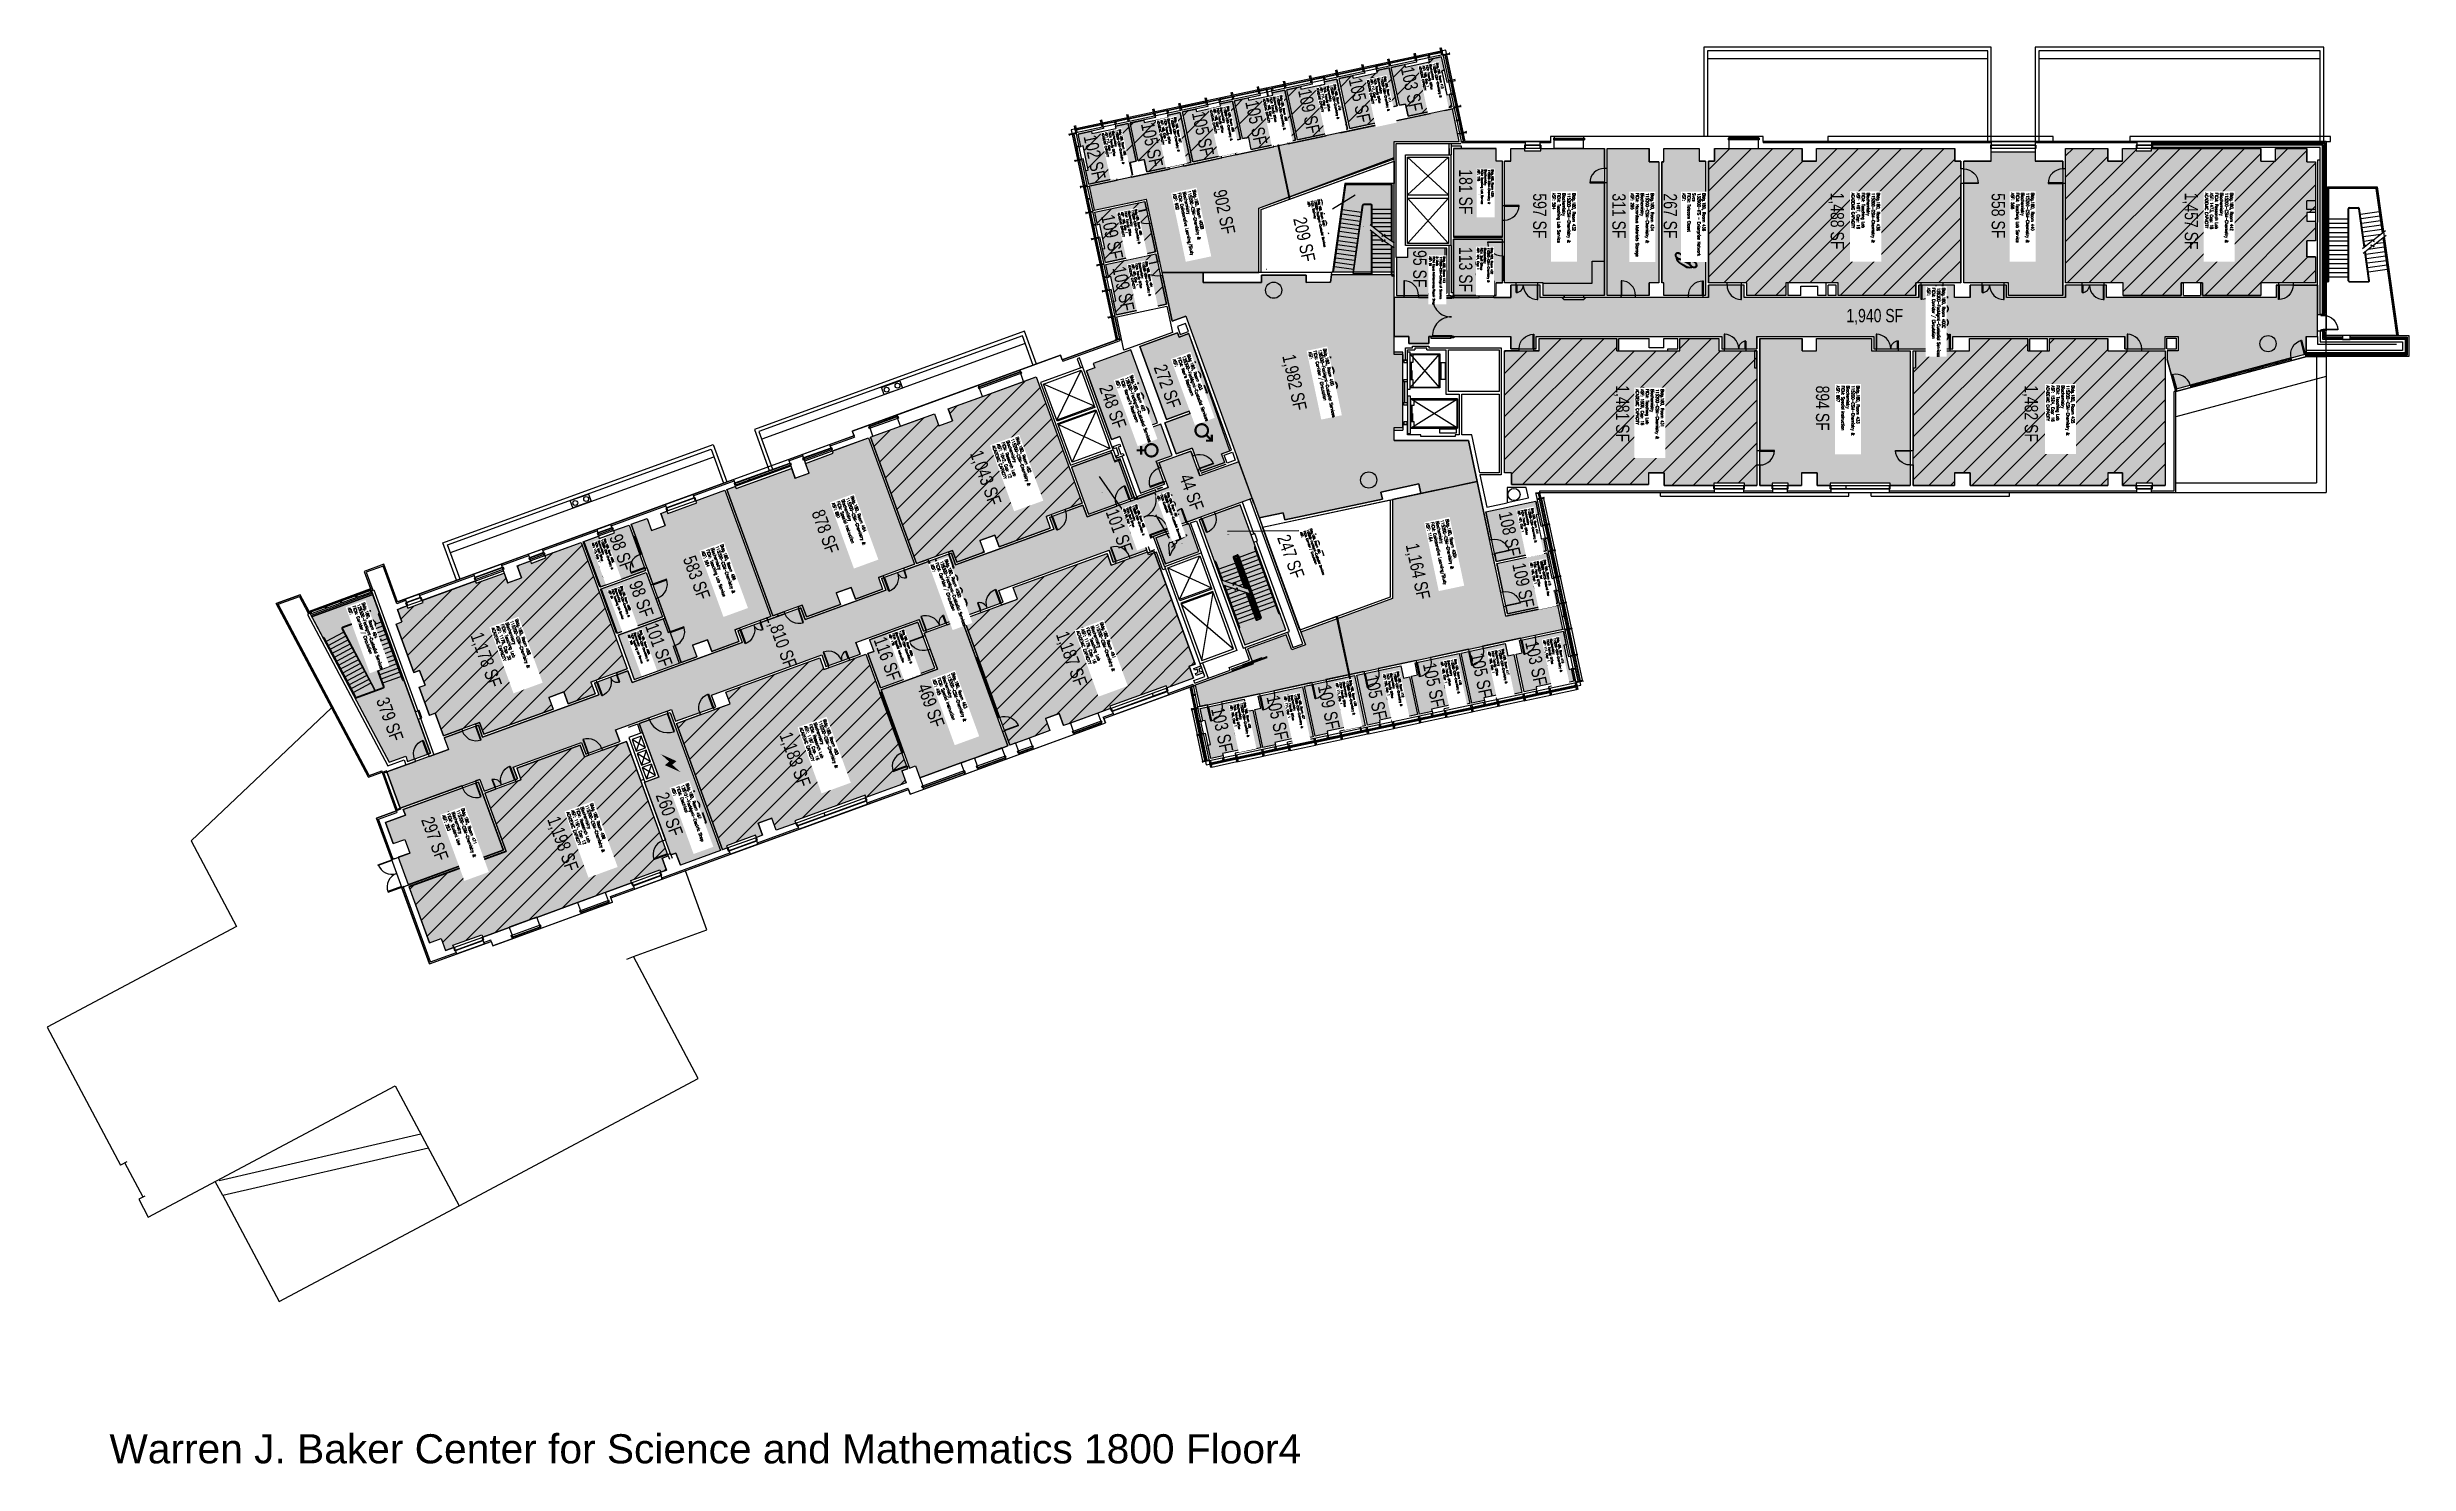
# Model space of a CAD drawing. Header units: inches. Extents: x 69211986 to 69217824, y 27675426 to 27678928.
import ezdxf
from ezdxf.enums import TextEntityAlignment as Align

# ---------------------------------------------------------------- set-up
doc = ezdxf.new("R2010")
doc.units = ezdxf.units.IN
doc.header["$LTSCALE"] = 0.25
doc.header["$MEASUREMENT"] = 0
doc.layers.get('0').update_dxf_attribs({"linetype": 'CONTINUOUS'})
for name, color, linetype in [('A-DOOR', 2, 'CONTINUOUS'), ('A-FLOR', 3, 'CONTINUOUS'), ('A-GLAZ', 1, 'CONTINUOUS'), ('A-IDEN-ICON', 4, 'CONTINUOUS'), ('A-IDEN-RNUM', 7, 'CONTINUOUS'), ('A-IDEN-SNUM', 4, 'CONTINUOUS'), ('A-IDEN-VNUM', 4, 'CONTINUOUS'), ('A-ROOF', 2, 'CONTINUOUS'), ('A-TTLB', 4, 'CONTINUOUS'), ('A-WALL', 5, 'CONTINUOUS'), ('AREA-ASSIGN', 7, 'CONTINUOUS'), ('AREA-GROSS', 1, 'CONTINUOUS'), ('AREA-OUTSIDE', 3, 'CONTINUOUS'), ('AREA-TEXT', 3, 'CONTINUOUS'), ('Rooms-Capacity', 4, 'CONTINUOUS'), ('Rooms-Category-Color', 7, 'CONTINUOUS'), ('Rooms-College-Color', 7, 'CONTINUOUS'), ('Rooms-Department-Color', 7, 'CONTINUOUS'), ('Rooms-Division-Color', 7, 'CONTINUOUS'), ('Rooms-Information', 7, 'CONTINUOUS')]:
    doc.layers.add(name, color=color, linetype=linetype)
doc.styles.add('CP_AREA', font='arial.ttf', dxfattribs={"height": 15})
doc.styles.add('CP_ROOMSNUMBER', font='arial.ttf', dxfattribs={"height": 1})
doc.styles.add('CP_TITLE', font='arial.ttf', dxfattribs={"width": 0.85, "height": 0.125})
doc.styles.add('ROOMVNUMBER', font='simplex.shx', dxfattribs={"width": 0.85})
pattern_1 = [(45, (0, 0), (-26.516504294, 26.516504294), [])]

# ---------------------------------------------------------------- blocks, each defined once
blk = doc.blocks.new('Z08D36')
at = {"linetype": 'Continuous', "lineweight": -3}
blk.add_lwpolyline([(-18, 0), (-16.25, 0), (-16.25, 36), (-18, 36)], close=True, dxfattribs=at)
blk.add_arc((-18, 0), 36, 0, 90)
blk = doc.blocks.new('Z08D48')
at = {"linetype": 'Continuous', "lineweight": -3}
blk.add_lwpolyline([(-24, 0), (-22.25, 0), (-22.25, 48), (-24, 48)], close=True, dxfattribs=at)
blk.add_arc((-24, 0), 48, 360, 90)
blk = doc.blocks.new('rd_od')
at = {"layer": 'A-ROOF'}
blk.add_lwpolyline([(-30, 0), (-30, 24), (30, 24), (30, 0)], close=True, dxfattribs=at)
for centre in [(-18, 12), (18, 12)]:
    blk.add_circle(centre, 7.5, dxfattribs=at)
blk = doc.blocks.new('door-30')
blk.add_lwpolyline([(0, 0), (1.75, 0), (1.75, 36), (0, 36)], close=True)
blk.add_arc((0, 0), 36, 0, 90)
blk = doc.blocks.new('Z08DD72')
at = {"linetype": 'Continuous', "lineweight": -3}
for points in [[(-36, 0), (-34.25, 0), (-34.25, 36), (-36, 36)], [(36, 0), (34.25, 0), (34.25, 36), (36, 36)]]:
    blk.add_lwpolyline(points, close=True, dxfattribs=at)
for centre, start, end in [((-36, 0), 0, 90), ((36, 0), 90, 180)]:
    blk.add_arc(centre, 36, start, end)
blk = doc.blocks.new('CPWOMEN')
at = {"const_width": 0.015}
blk.add_lwpolyline([(-0.0375, 0, 1), (0.0475, 0, 1)], format="xyb", close=True, dxfattribs=at)
for points in [[(-0.025, -0.07), (0.035, -0.07)], [(0.005, -0.04), (0.005, -0.1)]]:
    blk.add_lwpolyline(points, dxfattribs=at)
blk = doc.blocks.new('CPMEN')
at = {"const_width": 0.015}
blk.add_lwpolyline([(-0.058, -0.02, 1), (0.028, -0.02, 1)], format="xyb", close=True, dxfattribs=at)
for points in [[(0.015, 0.01), (0.055, 0.05)], [(0.055, 0.01), (0.055, 0.05), (0.015, 0.05)]]:
    blk.add_lwpolyline(points, dxfattribs=at)
blk = doc.blocks.new('CPCUST')
for p, q in [((0.017, -0.064), (0.02, -0.047)), ((0.036, -0.07), (0.017, -0.064)), ((0.026, -0.041), (0.045, -0.041)), ((0.03, -0.034), (0.038, -0.03)), ((0.112, -0.063), (0.036, -0.07)), ((0.038, -0.03), (0.053, -0.032)), ((0.045, -0.041), (0.054, -0.051)), ((0.053, -0.032), (0.075, -0.048)), ((0.075, -0.048), (0.112, -0.063))]:
    blk.add_line(p, q)
at = {"const_width": 0.015}
blk.add_lwpolyline([(-0.03, 0.05), (0.01, -0.019)], dxfattribs=at)
at = {"const_width": 0.0075}
blk.add_lwpolyline([(-0.033, 0.048, 1), (-0.027, 0.052, 1)], format="xyb", close=True, dxfattribs=at)
blk.add_circle((0.016, -0.031), 0.0141)
blk = doc.blocks.new('CPELECT')
blk.add_lwpolyline([(0.062, 0.063, 0, 0.03, 0), (0.01, -0.017, 0.03, 0.03, 0), (-0.01, 0.007, 0.03, 0, 0), (-0.062, -0.073, 0.03, 0, 0)], format="xyseb")
blk = doc.blocks.new('CPPHONE')
for p, q in [((0.01, 0.025), (-0.02, -0.025)), ((0.017, 0.028), (-0.018, -0.033))]:
    blk.add_line(p, q)
for points in [[(0.036, 0.057), (0.042, 0.031), (0.038, 0.011), (0.008, -0.041), (-0.008, -0.056), (-0.034, -0.064)], [(0.033, 0.047), (0.037, 0.031), (0.033, 0.013), (0.004, -0.038), (-0.011, -0.051), (-0.026, -0.057)]]:
    blk.add_lwpolyline(points)
for points in [[(0.029, 0.079, 0.139889), (0.022, 0.08, 0.107118), (0.012, 0.078, 0.079812), (0.004, 0.072, 0.067459), (-0.003, 0.063, 0.067459), (-0.008, 0.051, 0.079812), (-0.009, 0.041, 0.107118), (-0.006, 0.032, 0.139889), (-0.001, 0.027, 0.139889), (0.006, 0.025, 0.107118), (0.015, 0.027, 0.079812), (0.024, 0.033, 0.067459), (0.031, 0.043, 0.067459), (0.036, 0.054, 0.079812), (0.037, 0.064, 0.107118), (0.034, 0.073, 0.139889)], [(0.026, 0.074, 0.139889), (0.022, 0.075, 0.107118), (0.014, 0.074, 0.079812), (0.007, 0.069, 0.067459), (0.001, 0.06, 0.067459), (-0.003, 0.05, 0.079812), (-0.004, 0.042, 0.107118), (-0.002, 0.034, 0.139889), (0.001, 0.031, 0.139889), (0.006, 0.03, 0.107118), (0.013, 0.032, 0.079812), (0.02, 0.037, 0.067459), (0.027, 0.045, 0.067459), (0.031, 0.055, 0.079812), (0.032, 0.064, 0.107118), (0.03, 0.071, 0.139889)], [(-0.026, -0.017, 0.139889), (-0.033, -0.015, 0.107118), (-0.043, -0.017, 0.079812), (-0.051, -0.023, 0.067459), (-0.058, -0.033, 0.067459), (-0.063, -0.044, 0.079812), (-0.064, -0.054, 0.107118), (-0.061, -0.063, 0.139889), (-0.056, -0.069, 0.139889), (-0.049, -0.07, 0.107118), (-0.04, -0.068, 0.079812), (-0.031, -0.062, 0.067459), (-0.024, -0.053, 0.067459), (-0.019, -0.041, 0.079812), (-0.018, -0.031, 0.107118), (-0.021, -0.022, 0.139889)], [(-0.029, -0.021, 0.139889), (-0.033, -0.02, 0.107118), (-0.041, -0.022, 0.079812), (-0.048, -0.027, 0.067459), (-0.054, -0.035, 0.067459), (-0.058, -0.045, 0.079812), (-0.059, -0.054, 0.107118), (-0.057, -0.061, 0.139889), (-0.054, -0.064, 0.139889), (-0.049, -0.065, 0.107118), (-0.042, -0.064, 0.079812), (-0.035, -0.059, 0.067459), (-0.028, -0.05, 0.067459), (-0.024, -0.04, 0.079812), (-0.023, -0.032, 0.107118), (-0.025, -0.024, 0.139889)]]:
    blk.add_lwpolyline(points, format="xyb", close=True)

msp = doc.modelspace()

# ---------------------------------------------------------------- hatches: boundary and pattern name
at = {"layer": 'Rooms-Capacity'}
h = msp.add_hatch(dxfattribs=at)
h.set_pattern_fill('ANSI31', color=256, scale=300, style=0)
h.set_pattern_definition(pattern_1)
h.paths.add_polyline_path([(69215341.8, 27678885), (69215343.1, 27678879.1), (69215402.8, 27678891.8), (69215401.5, 27678897.7), (69215432.1, 27678904.2), (69215439.1, 27678871.2), (69215433.2, 27678869.9), (69215445.9, 27678810.2), (69215451.8, 27678811.5), (69215458.4, 27678780.6), (69215349.8, 27678757.5), (69215343.4, 27678787.6), (69215328.4, 27678784.4), (69215308.5, 27678877.9)])
h = msp.add_hatch(dxfattribs=at)
h.set_pattern_fill('ANSI31', color=256, scale=300, style=0)
h.set_pattern_definition(pattern_1)
h.paths.add_polyline_path([(69215083.6, 27678830.1), (69215084.9, 27678824.2), (69215144.5, 27678836.9), (69215143.3, 27678842.8), (69215174.2, 27678849.4), (69215200.5, 27678725.7), (69215076.5, 27678699.4), (69215050.2, 27678823)])
h = msp.add_hatch(dxfattribs=at)
h.set_pattern_fill('ANSI31', color=256, scale=300, style=0)
h.set_pattern_definition(pattern_1)
h.paths.add_polyline_path([(69215212.7, 27678857.5), (69215214, 27678851.7), (69215273.6, 27678864.4), (69215272.4, 27678870.2), (69215303.3, 27678876.8), (69215323.2, 27678783.3), (69215308.2, 27678780.1), (69215314.6, 27678750), (69215205.6, 27678726.8), (69215179.4, 27678850.4)])
h = msp.add_hatch(dxfattribs=at)
h.set_pattern_fill('ANSI31', color=256, scale=300, style=0)
h.set_pattern_definition(pattern_1)
h.paths.add_polyline_path([(69214825.4, 27678775.2), (69214826.6, 27678769.3), (69214886.3, 27678782), (69214885.1, 27678787.9), (69214915.9, 27678794.4), (69214935.8, 27678700.9), (69214920.8, 27678697.7), (69214927.2, 27678667.7), (69214818.2, 27678644.5), (69214791.9, 27678768.1)])
h = msp.add_hatch(dxfattribs=at)
h.set_pattern_fill('ANSI31', color=256, scale=300, style=0)
h.set_pattern_definition(pattern_1)
h.paths.add_polyline_path([(69214954.5, 27678802.7), (69214955.7, 27678796.8), (69215015.4, 27678809.5), (69215014.2, 27678815.3), (69215045, 27678821.9), (69215071.3, 27678698.3), (69214962.4, 27678675.1), (69214956, 27678705.2), (69214940.9, 27678702), (69214921, 27678795.5)])
h = msp.add_hatch(dxfattribs=at)
h.set_pattern_fill('ANSI31', color=256, scale=300, style=0)
h.set_pattern_definition(pattern_1)
h.paths.add_polyline_path([(69214540.6, 27678682.7), (69214534.1, 27678713.3), (69214567.2, 27678720.3), (69214568.4, 27678714.4), (69214628.1, 27678727.1), (69214626.8, 27678733), (69214657.7, 27678739.6), (69214677.6, 27678646), (69214662.6, 27678642.8), (69214669, 27678612.8), (69214560.4, 27678589.7), (69214553.3, 27678623.1), (69214559.2, 27678624.3), (69214546.5, 27678684)])
h = msp.add_hatch(dxfattribs=at)
h.set_pattern_fill('ANSI31', color=256, scale=300, style=0)
h.set_pattern_definition(pattern_1)
h.paths.add_polyline_path([(69214755.9, 27678760.4), (69214786.8, 27678767), (69214813.1, 27678643.4), (69214704.2, 27678620.3), (69214697.8, 27678650.3), (69214682.7, 27678647.1), (69214662.8, 27678740.6), (69214696.3, 27678747.8), (69214697.5, 27678741.9), (69214757.2, 27678754.6)])
h = msp.add_hatch(dxfattribs=at)
h.set_pattern_fill('ANSI31', color=256, scale=300, style=0)
h.set_pattern_definition(pattern_1)
h.paths.add_polyline_path([(69216283.6, 27678314.6), (69216187.6, 27678314.6), (69216187.6, 27678345.3), (69216092.3, 27678345.3), (69216092.3, 27678646.5), (69216107.7, 27678646.5), (69216107.7, 27678678), (69216141.5, 27678678), (69216143.5, 27678678), (69216215.8, 27678678), (69216217.8, 27678678), (69216323.7, 27678678), (69216323.7, 27678646.5), (69216359.7, 27678646.5), (69216359.7, 27678678), (69216573.7, 27678678), (69216584.7, 27678678), (69216608.7, 27678678), (69216613.7, 27678678), (69216701.7, 27678678), (69216701.7, 27678646.5), (69216716.1, 27678646.5), (69216716.1, 27678345.3), (69216605, 27678345.3), (69216605, 27678314.6), (69216413, 27678314.6), (69216413, 27678345.3), (69216383, 27678345.3), (69216375.8, 27678345.3), (69216368.7, 27678345.3), (69216361.2, 27678345.3), (69216344.7, 27678345.3), (69216341.7, 27678345.3), (69216322.2, 27678345.3), (69216288.8, 27678345.3), (69216283.6, 27678345.3), (69216283.6, 27678314.6)])
h = msp.add_hatch(dxfattribs=at)
h.set_pattern_fill('ANSI31', color=256, scale=300, style=0)
h.set_pattern_definition(pattern_1)
h.paths.add_polyline_path([(69217298.7, 27678345.3), (69217274.7, 27678345.3), (69217266.5, 27678345.3), (69217261.2, 27678345.3), (69217261.2, 27678314.6), (69217117.2, 27678314.6), (69217117.2, 27678345.3), (69216975.3, 27678345.3), (69216975.3, 27678678), (69217079.7, 27678678), (69217079.7, 27678646.5), (69217115.7, 27678646.5), (69217115.7, 27678678), (69217149.5, 27678678), (69217149.5, 27678672), (69217187.7, 27678672), (69217187.8, 27678678), (69217457.7, 27678678), (69217457.7, 27678646.5), (69217493.7, 27678646.5), (69217493.7, 27678678), (69217509.5, 27678678), (69217514.7, 27678678), (69217544.3, 27678678), (69217549.8, 27678678), (69217571.8, 27678678), (69217571.8, 27678645), (69217593.3, 27678645), (69217593.3, 27678519.5), (69217571.8, 27678519.5), (69217571.8, 27678498.1), (69217593.1, 27678498.1), (69217593.1, 27678449.1), (69217571.8, 27678449.1), (69217571.8, 27678410.1), (69217593.1, 27678410.1), (69217593.1, 27678345.3), (69217457.7, 27678345.3), (69217457.7, 27678314.6), (69217313.7, 27678314.6), (69217313.7, 27678345.3), (69217308.5, 27678345.3)])
h = msp.add_hatch(dxfattribs=at)
h.set_pattern_fill('ANSI31', color=256, scale=300, style=0)
h.set_pattern_definition(pattern_1)
h.paths.add_polyline_path([(69214581.8, 27678489.1), (69214575.2, 27678520), (69214698.8, 27678546.3), (69214725.2, 27678422.3), (69214601.6, 27678396), (69214594.5, 27678429.4), (69214600.4, 27678430.6), (69214587.7, 27678490.3)])
h = msp.add_hatch(dxfattribs=at)
h.set_pattern_fill('ANSI31', color=256, scale=300, style=0)
h.set_pattern_definition(pattern_1)
h.paths.add_polyline_path([(69214609.3, 27678359.9), (69214602.7, 27678390.9), (69214726.3, 27678417.2), (69214752.6, 27678293.2), (69214629, 27678266.9), (69214621.9, 27678300.3), (69214627.8, 27678301.5), (69214615.1, 27678361.2)])
h = msp.add_hatch(dxfattribs=at)
h.set_pattern_fill('ANSI31', color=256, scale=300, style=0)
h.set_pattern_definition(pattern_1)
h.paths.add_polyline_path([(69215912.7, 27678177.3), (69215936.7, 27678177.3), (69215945.7, 27678177.3), (69216021.9, 27678177.3), (69216021.9, 27678208.1), (69216117.8, 27678208.1), (69216117.8, 27678177.3), (69216212.1, 27678177.3), (69216212.1, 27677844.7), (69216181.8, 27677844.7), (69216181.8, 27677850.7), (69216105.5, 27677850.7), (69216105.5, 27677844.7), (69215983.2, 27677844.7), (69215983.2, 27677876.2), (69215944.2, 27677876.2), (69215944.2, 27677847.3), (69215605.2, 27677847.3), (69215605.2, 27677876.2), (69215588.3, 27677876.2), (69215588.3, 27678177.3), (69215673.7, 27678177.3), (69215673.7, 27678208.1), (69215865.7, 27678208.1), (69215865.7, 27678177.3), (69215871, 27678177.3)])
h = msp.add_hatch(dxfattribs=at)
h.set_pattern_fill('ANSI31', color=256, scale=300, style=0)
h.set_pattern_definition(pattern_1)
h.paths.add_polyline_path([(69217189.8, 27677844.7), (69217189.8, 27677850.7), (69217149.5, 27677850.7), (69217149.5, 27677844.7), (69217115.7, 27677844.7), (69217115.7, 27677876.2), (69217079.7, 27677876.2), (69217079.7, 27677844.7), (69216739.2, 27677844.7), (69216739.2, 27677876.2), (69216700.2, 27677876.2), (69216700.2, 27677844.7), (69216598.3, 27677844.7), (69216598.3, 27678177.3), (69216737.7, 27678177.3), (69216737.7, 27678208.1), (69216881.7, 27678208.1), (69216881.7, 27678177.3), (69216887, 27678177.3), (69216896.7, 27678177.3), (69216920.7, 27678177.3), (69216930.5, 27678177.3), (69216935.7, 27678177.3), (69216935.7, 27678208.1), (69217079.7, 27678208.1), (69217079.7, 27678177.3), (69217221.1, 27678177.3), (69217221.1, 27678099.9), (69217221.1, 27677844.7)])
h = msp.add_hatch(dxfattribs=at)
h.set_pattern_fill('ANSI31', color=256, scale=300, style=0)
h.set_pattern_definition(pattern_1)
h.paths.add_polyline_path([(69214401.3, 27678102.6), (69214430.6, 27678113.2), (69214544.4, 27677800.7), (69214454.9, 27677768.1), (69214465.4, 27677739.2), (69214338.9, 27677693.1), (69214328.4, 27677722), (69214291.7, 27677708.7), (69214302.2, 27677679.8), (69214234.6, 27677655.2), (69214224.1, 27677684.1), (69214134.9, 27677651.6), (69214021.1, 27677964.2), (69214025.1, 27677965.6), (69214027, 27677966.3), (69214095, 27677991.1), (69214096.9, 27677991.7), (69214179.4, 27678021.8), (69214190.1, 27677992.2), (69214224, 27678004.5), (69214213.2, 27678034.1), (69214295.4, 27678064), (69214297.6, 27678064.8), (69214399.4, 27678101.9), (69214401.3, 27678102.6)])
h = msp.add_hatch(dxfattribs=at)
h.set_pattern_fill('ANSI31', color=256, scale=300, style=0)
h.set_pattern_definition(pattern_1)
h.paths.add_polyline_path([(69212912.8, 27677560.8), (69213044, 27677608.6), (69213046.1, 27677602.9), (69213115.2, 27677628.1), (69213123.9, 27677604.1), (69213158.4, 27677616.6), (69213147.6, 27677646.2), (69213180.2, 27677658.1), (69213182.3, 27677652.2), (69213218.5, 27677665.7), (69213216.5, 27677671.3), (69213305.8, 27677703.8), (69213419.6, 27677391.3), (69213330.1, 27677358.7), (69213340.6, 27677329.8), (69213273.3, 27677305.3), (69213262.8, 27677334.2), (69213226.1, 27677320.8), (69213236.6, 27677291.9), (69213065.4, 27677229.6), (69213054.9, 27677258.5), (69212979, 27677230.9), (69212965.3, 27677225.9), (69212945.1, 27677281.6), (69212930.6, 27677276.3), (69212905.4, 27677345.7), (69212919.9, 27677350.9), (69212906.5, 27677387.6), (69212892.1, 27677382.3), (69212848.4, 27677502.2), (69212862.9, 27677507.5), (69212851.6, 27677538.5), (69212865.2, 27677543.5), (69212874.9, 27677547), (69212877, 27677541.4), (69212914.9, 27677555.2)])
h = msp.add_hatch(dxfattribs=at)
h.set_pattern_fill('ANSI31', color=256, scale=300, style=0)
h.set_pattern_definition(pattern_1)
h.paths.add_polyline_path([(69214721.3, 27677683.1), (69214823.2, 27677402.9), (69214808.8, 27677397.7), (69214819.6, 27677368.1), (69214754, 27677344.2), (69214751.9, 27677349.8), (69214612.5, 27677299.1), (69214614.5, 27677293.4), (69214584.6, 27677282.6), (69214582.9, 27677281.9), (69214514.9, 27677257.2), (69214513.2, 27677256.6), (69214498.2, 27677251.1), (69214487.4, 27677280.7), (69214453.6, 27677268.4), (69214464.4, 27677238.8), (69214415.5, 27677221), (69214413.8, 27677220.4), (69214379.6, 27677207.9), (69214377.9, 27677207.3), (69214365.3, 27677202.7), (69214251.6, 27677515.3), (69214384.4, 27677563.7), (69214373.9, 27677592.5), (69214605.8, 27677676.9), (69214616.3, 27677648), (69214705.8, 27677680.6), (69214706.8, 27677677.8)])
h = msp.add_hatch(dxfattribs=at)
h.set_pattern_fill('ANSI31', color=256, scale=300, style=0)
h.set_pattern_definition(pattern_1)
h.paths.add_polyline_path([(69214009.7, 27677073.3), (69214007.7, 27677078.9), (69213834.4, 27677015.9), (69213836.5, 27677010.2), (69213787.8, 27676992.5), (69213777, 27677022.1), (69213743.2, 27677009.8), (69213754, 27676980.2), (69213739.1, 27676974.8), (69213737, 27676980.4), (69213665.3, 27676954.3), (69213667.3, 27676948.7), (69213654.9, 27676944.2), (69213541.2, 27677256.7), (69213674, 27677305.1), (69213663.5, 27677334), (69213895.4, 27677418.4), (69213905.9, 27677389.5), (69214009.8, 27677427.3), (69214112.8, 27677144.4), (69214098.4, 27677139.1), (69214109.1, 27677109.5), (69214009.7, 27677073.3)])
h = msp.add_hatch(dxfattribs=at)
h.set_pattern_fill('ANSI31', color=256, scale=300, style=0)
h.set_pattern_definition(pattern_1)
h.paths.add_polyline_path([(69212990.7, 27676702.4), (69212988.7, 27676708.1), (69213060.5, 27676734.2), (69213062.5, 27676728.5), (69213127.9, 27676752.4), (69213136, 27676755.4), (69213185, 27676773.2), (69213195.9, 27676777.1), (69213297.1, 27676813.9), (69213310.4, 27676818.9), (69213361.6, 27676837.5), (69213365.1, 27676838.7), (69213430.5, 27676862.5), (69213428.5, 27676868.1), (69213500.2, 27676894.2), (69213502.3, 27676888.6), (69213517.1, 27676894), (69213506.4, 27676923.6), (69213520.8, 27676928.9), (69213417.8, 27677211.8), (69213313.9, 27677174), (69213303.4, 27677202.9), (69213146.5, 27677145.8), (69213157.1, 27677116.9), (69213067.6, 27677084.4), (69213119.9, 27676940.6), (69212880.1, 27676853.3), (69212930.8, 27676714.1), (69212959.4, 27676724.5), (69212970.1, 27676694.9), (69212990.7, 27676702.4)])
at = {"layer": 'Rooms-Category-Color', "true_color": 0xfa9ba3}
for points in [[(69215341.8, 27678885), (69215343.1, 27678879.1), (69215402.8, 27678891.8), (69215401.5, 27678897.7), (69215432.1, 27678904.2), (69215439.1, 27678871.2), (69215433.2, 27678869.9), (69215445.9, 27678810.2), (69215451.8, 27678811.5), (69215458.4, 27678780.6), (69215349.8, 27678757.5), (69215343.4, 27678787.6), (69215328.4, 27678784.4), (69215308.5, 27678877.9)], [(69215083.6, 27678830.1), (69215084.9, 27678824.2), (69215144.5, 27678836.9), (69215143.3, 27678842.8), (69215174.2, 27678849.4), (69215200.5, 27678725.7), (69215076.5, 27678699.4), (69215050.2, 27678823)], [(69215212.7, 27678857.5), (69215214, 27678851.7), (69215273.6, 27678864.4), (69215272.4, 27678870.2), (69215303.3, 27678876.8), (69215323.2, 27678783.3), (69215308.2, 27678780.1), (69215314.6, 27678750), (69215205.6, 27678726.8), (69215179.4, 27678850.4)], [(69214825.4, 27678775.2), (69214826.6, 27678769.3), (69214886.3, 27678782), (69214885.1, 27678787.9), (69214915.9, 27678794.4), (69214935.8, 27678700.9), (69214920.8, 27678697.7), (69214927.2, 27678667.7), (69214818.2, 27678644.5), (69214791.9, 27678768.1)], [(69214954.5, 27678802.7), (69214955.7, 27678796.8), (69215015.4, 27678809.5), (69215014.2, 27678815.3), (69215045, 27678821.9), (69215071.3, 27678698.3), (69214962.4, 27678675.1), (69214956, 27678705.2), (69214940.9, 27678702), (69214921, 27678795.5)], [(69214540.6, 27678682.7), (69214534.1, 27678713.3), (69214567.2, 27678720.3), (69214568.4, 27678714.4), (69214628.1, 27678727.1), (69214626.8, 27678733), (69214657.7, 27678739.6), (69214677.6, 27678646), (69214662.6, 27678642.8), (69214669, 27678612.8), (69214560.4, 27678589.7), (69214553.3, 27678623.1), (69214559.2, 27678624.3), (69214546.5, 27678684)], [(69214755.9, 27678760.4), (69214786.8, 27678767), (69214813.1, 27678643.4), (69214704.2, 27678620.3), (69214697.8, 27678650.3), (69214682.7, 27678647.1), (69214662.8, 27678740.6), (69214696.3, 27678747.8), (69214697.5, 27678741.9), (69214757.2, 27678754.6)], [(69214581.8, 27678489.1), (69214575.2, 27678520), (69214698.8, 27678546.3), (69214725.2, 27678422.3), (69214601.6, 27678396), (69214594.5, 27678429.4), (69214600.4, 27678430.6), (69214587.7, 27678490.3)], [(69215462.3, 27678453.3), (69215462.3, 27678314.6), (69215567.7, 27678314.6), (69215567.7, 27678345.3), (69215583.1, 27678345.3), (69215583.1, 27678453.3)], [(69214609.3, 27678359.9), (69214602.7, 27678390.9), (69214726.3, 27678417.2), (69214752.6, 27678293.2), (69214629, 27678266.9), (69214621.9, 27678300.3), (69214627.8, 27678301.5), (69214615.1, 27678361.2)], [(69214517.5, 27677889.8), (69214559.8, 27677773.6), (69214560.2, 27677773.7), (69214673, 27677814.7), (69214663.5, 27677840.8), (69214638.5, 27677910.5), (69214624.1, 27677905.2), (69214616.5, 27677925.9)], [(69215685.1, 27677714), (69215691.6, 27677683.1), (69215568, 27677656.8), (69215541.9, 27677779.8), (69215665.5, 27677806.1), (69215672.4, 27677773.7), (69215666.5, 27677772.4), (69215679.2, 27677712.8)], [(69213348.5, 27677719.4), (69213350.6, 27677713.7), (69213388.5, 27677727.5), (69213386.4, 27677733.2), (69213424.2, 27677746.9), (69213465, 27677634.7), (69213351.6, 27677593.4), (69213310.7, 27677705.6)], [(69215712.5, 27677584.9), (69215719.1, 27677554), (69215595.5, 27677527.7), (69215569.1, 27677651.7), (69215692.7, 27677677.9), (69215699.8, 27677644.6), (69215694, 27677643.3), (69215706.7, 27677583.7)], [(69215538.4, 27677313.5), (69215507.4, 27677306.9), (69215481.2, 27677430.5), (69215590.1, 27677453.7), (69215596.5, 27677423.6), (69215611.5, 27677426.8), (69215631.4, 27677333.3), (69215598, 27677326.2), (69215596.8, 27677332.1), (69215537.1, 27677319.4)], [(69215753.7, 27677391.2), (69215760.2, 27677360.6), (69215727.2, 27677353.6), (69215725.9, 27677359.5), (69215666.2, 27677346.8), (69215667.5, 27677340.9), (69215636.6, 27677334.4), (69215616.7, 27677427.9), (69215631.7, 27677431.1), (69215625.3, 27677461.2), (69215733.9, 27677484.3), (69215741, 27677450.9), (69215735.1, 27677449.6), (69215747.8, 27677390)], [(69215339.8, 27677271.3), (69215338.6, 27677277.2), (69215278.9, 27677264.5), (69215280.1, 27677258.6), (69215249.2, 27677252), (69215222.9, 27677375.7), (69215331.9, 27677398.8), (69215338.3, 27677368.7), (69215353.3, 27677371.9), (69215373.2, 27677278.4)], [(69215468.9, 27677298.7), (69215467.7, 27677304.6), (69215408, 27677291.9), (69215409.3, 27677286.1), (69215378.3, 27677279.5), (69215358.4, 27677373), (69215373.5, 27677376.2), (69215367.1, 27677406.3), (69215476, 27677429.5), (69215502.3, 27677305.8)], [(69215081.6, 27677216.4), (69215080.3, 27677222.3), (69215020.7, 27677209.6), (69215021.9, 27677203.7), (69214991, 27677197.2), (69214971.1, 27677290.7), (69214986.1, 27677293.9), (69214979.7, 27677324), (69215088.7, 27677347.1), (69215115, 27677223.5), (69215081.6, 27677216.4)], [(69215210.7, 27677243.8), (69215209.4, 27677249.7), (69215149.8, 27677237), (69215151, 27677231.2), (69215120.1, 27677224.6), (69215093.8, 27677348.2), (69215217.8, 27677374.6), (69215244.1, 27677250.9), (69215210.7, 27677243.8)], [(69214952.5, 27677189), (69214951.2, 27677194.8), (69214891.5, 27677182.1), (69214892.8, 27677176.3), (69214862.2, 27677169.8), (69214855.2, 27677202.8), (69214861.1, 27677204), (69214848.4, 27677263.7), (69214842.5, 27677262.5), (69214836, 27677293.4), (69214944.5, 27677316.5), (69214950.9, 27677286.4), (69214966, 27677289.6), (69214985.8, 27677196.1)]]:
    msp.add_hatch(color=241, dxfattribs=at).paths.add_polyline_path(points)
at = {"layer": 'Rooms-Category-Color', "true_color": 0xffe090}
for points in [[(69214981.2, 27678370.8), (69214981.2, 27678530.4), (69215315.7, 27678655.2), (69215315.7, 27678695.2), (69215476.5, 27678695.2), (69215459.4, 27678775.4), (69214561.5, 27678584.6), (69214574.1, 27678525.1), (69214702.8, 27678552.5), (69214741.6, 27678370.8)], [(69215455.8, 27677840.7), (69215411.3, 27677831.3), (69215311, 27677809.9), (69215311, 27677564.9), (69215084.4, 27677482.4), (69215096.1, 27677450.4), (69215062.3, 27677438), (69215048.6, 27677475.6), (69214953.3, 27677441), (69214967, 27677403.4), (69214823.7, 27677351.2), (69214834.9, 27677298.5), (69215732.8, 27677489.4), (69215720.2, 27677548.8), (69215591.4, 27677521.5), (69215520.6, 27677854.5), (69215492.8, 27677848.6)]]:
    msp.add_hatch(color=41, dxfattribs=at).paths.add_polyline_path(points)
at = {"layer": 'Rooms-Category-Color', "true_color": 0xe3f498}
for points in [[(69215462.3, 27678678), (69215462.3, 27678458.6), (69215583.1, 27678458.6), (69215583.1, 27678646.5), (69215567.7, 27678646.5), (69215567.7, 27678677.8)], [(69215785.8, 27678678), (69215835.1, 27678678), (69215835.1, 27678314.6), (69215684, 27678314.6), (69215684, 27678345.3), (69215588.3, 27678345.3), (69215588.3, 27678646.5), (69215603.7, 27678646.5), (69215603.7, 27678678), (69215637.5, 27678678), (69215637.5, 27678672), (69215677.8, 27678672), (69215677.8, 27678678), (69215709.5, 27678678), (69215711.5, 27678678), (69215783.8, 27678678)], [(69216283.6, 27678314.6), (69216187.6, 27678314.6), (69216187.6, 27678345.3), (69216092.3, 27678345.3), (69216092.3, 27678646.5), (69216107.7, 27678646.5), (69216107.7, 27678678), (69216141.5, 27678678), (69216143.5, 27678678), (69216215.8, 27678678), (69216217.8, 27678678), (69216323.7, 27678678), (69216323.7, 27678646.5), (69216359.7, 27678646.5), (69216359.7, 27678678), (69216573.7, 27678678), (69216584.7, 27678678), (69216608.7, 27678678), (69216613.7, 27678678), (69216701.7, 27678678), (69216701.7, 27678646.5), (69216716.1, 27678646.5), (69216716.1, 27678345.3), (69216605, 27678345.3), (69216605, 27678314.6), (69216413, 27678314.6), (69216413, 27678345.3), (69216383, 27678345.3), (69216375.8, 27678345.3), (69216368.7, 27678345.3), (69216361.2, 27678345.3), (69216344.7, 27678345.3), (69216341.7, 27678345.3), (69216322.2, 27678345.3), (69216288.8, 27678345.3), (69216283.6, 27678345.3), (69216283.6, 27678314.6)], [(69216791.5, 27678669.3), (69216899.9, 27678669.3), (69216899.9, 27678646.5), (69216968.1, 27678646.5), (69216968.1, 27678314.6), (69216834.5, 27678314.6), (69216834.5, 27678345.3), (69216723.3, 27678345.3), (69216723.3, 27678646.5), (69216791.5, 27678646.5)], [(69217298.7, 27678345.3), (69217274.7, 27678345.3), (69217266.5, 27678345.3), (69217261.2, 27678345.3), (69217261.2, 27678314.6), (69217117.2, 27678314.6), (69217117.2, 27678345.3), (69216975.3, 27678345.3), (69216975.3, 27678678), (69217079.7, 27678678), (69217079.7, 27678646.5), (69217115.7, 27678646.5), (69217115.7, 27678678), (69217149.5, 27678678), (69217149.5, 27678672), (69217187.7, 27678672), (69217187.8, 27678678), (69217457.7, 27678678), (69217457.7, 27678646.5), (69217493.7, 27678646.5), (69217493.7, 27678678), (69217509.5, 27678678), (69217514.7, 27678678), (69217544.3, 27678678), (69217549.8, 27678678), (69217571.8, 27678678), (69217571.8, 27678645), (69217593.3, 27678645), (69217593.3, 27678519.5), (69217571.8, 27678519.5), (69217571.8, 27678498.1), (69217593.1, 27678498.1), (69217593.1, 27678449.1), (69217571.8, 27678449.1), (69217571.8, 27678410.1), (69217593.1, 27678410.1), (69217593.1, 27678345.3), (69217457.7, 27678345.3), (69217457.7, 27678314.6), (69217313.7, 27678314.6), (69217313.7, 27678345.3), (69217308.5, 27678345.3)], [(69215912.7, 27678177.3), (69215936.7, 27678177.3), (69215945.7, 27678177.3), (69216021.9, 27678177.3), (69216021.9, 27678208.1), (69216117.8, 27678208.1), (69216117.8, 27678177.3), (69216212.1, 27678177.3), (69216212.1, 27677844.7), (69216181.8, 27677844.7), (69216181.8, 27677850.7), (69216105.5, 27677850.7), (69216105.5, 27677844.7), (69215983.2, 27677844.7), (69215983.2, 27677876.2), (69215944.2, 27677876.2), (69215944.2, 27677847.3), (69215605.2, 27677847.3), (69215605.2, 27677876.2), (69215588.3, 27677876.2), (69215588.3, 27678177.3), (69215673.7, 27678177.3), (69215673.7, 27678208.1), (69215865.7, 27678208.1), (69215865.7, 27678177.3), (69215871, 27678177.3)], [(69216541.8, 27677844.7), (69216541.8, 27677850.7), (69216393.5, 27677850.7), (69216393.5, 27677844.7), (69216361.2, 27677844.7), (69216361.2, 27677876.2), (69216322.2, 27677876.2), (69216322.2, 27677844.7), (69216289.8, 27677844.7), (69216289.8, 27677850.7), (69216249.5, 27677850.7), (69216249.5, 27677844.7), (69216219.3, 27677844.7), (69216219.3, 27678208.1), (69216323.7, 27678208.1), (69216323.7, 27678177.6), (69216359.7, 27678177.6), (69216359.7, 27678208.1), (69216495.8, 27678208.1), (69216495.8, 27678177.3), (69216591.1, 27678177.3), (69216591.1, 27677844.7), (69216541.8, 27677844.7)], [(69217189.8, 27677844.7), (69217189.8, 27677850.7), (69217149.5, 27677850.7), (69217149.5, 27677844.7), (69217115.7, 27677844.7), (69217115.7, 27677876.2), (69217079.7, 27677876.2), (69217079.7, 27677844.7), (69216739.2, 27677844.7), (69216739.2, 27677876.2), (69216700.2, 27677876.2), (69216700.2, 27677844.7), (69216598.3, 27677844.7), (69216598.3, 27678177.3), (69216737.7, 27678177.3), (69216737.7, 27678208.1), (69216881.7, 27678208.1), (69216881.7, 27678177.3), (69216887, 27678177.3), (69216896.7, 27678177.3), (69216920.7, 27678177.3), (69216930.5, 27678177.3), (69216935.7, 27678177.3), (69216935.7, 27678208.1), (69217079.7, 27678208.1), (69217079.7, 27678177.3), (69217221.1, 27678177.3), (69217221.1, 27678099.9), (69217221.1, 27677844.7)], [(69214401.3, 27678102.6), (69214430.6, 27678113.2), (69214544.4, 27677800.7), (69214454.9, 27677768.1), (69214465.4, 27677739.2), (69214338.9, 27677693.1), (69214328.4, 27677722), (69214291.7, 27677708.7), (69214302.2, 27677679.8), (69214234.6, 27677655.2), (69214224.1, 27677684.1), (69214134.9, 27677651.6), (69214021.1, 27677964.2), (69214025.1, 27677965.6), (69214027, 27677966.3), (69214095, 27677991.1), (69214096.9, 27677991.7), (69214179.4, 27678021.8), (69214190.1, 27677992.2), (69214224, 27678004.5), (69214213.2, 27678034.1), (69214295.4, 27678064), (69214297.6, 27678064.8), (69214399.4, 27678101.9), (69214401.3, 27678102.6)], [(69213686.8, 27677842.5), (69213688.8, 27677836.9), (69213825.6, 27677886.6), (69213834.3, 27677862.7), (69213869.4, 27677875.5), (69213860.7, 27677899.4), (69213928.9, 27677924.2), (69213926.9, 27677929.9), (69214016.2, 27677962.4), (69214130, 27677649.8), (69214040.5, 27677617.2), (69214051, 27677588.4), (69213983.7, 27677563.9), (69213973.2, 27677592.7), (69213936.5, 27677579.4), (69213947, 27677550.5), (69213862.8, 27677519.9), (69213862.8, 27677519.9), (69213852.3, 27677548.8), (69213779.7, 27677522.3), (69213665.9, 27677834.9), (69213686.8, 27677842.5)], [(69213517.7, 27677780.9), (69213519.7, 27677775.3), (69213591.5, 27677801.4), (69213589.4, 27677807.1), (69213661, 27677833.1), (69213774.8, 27677520.5), (69213685.3, 27677488), (69213695.8, 27677459.1), (69213628.5, 27677434.6), (69213618, 27677463.5), (69213581.3, 27677450.1), (69213591.8, 27677421.2), (69213553.4, 27677407.2), (69213429.1, 27677748.7), (69213469, 27677763.2), (69213479.7, 27677733.6), (69213513.6, 27677745.9), (69213502.8, 27677775.5), (69213517.6, 27677780.9)], [(69212912.8, 27677560.8), (69213044, 27677608.6), (69213046.1, 27677602.9), (69213115.2, 27677628.1), (69213123.9, 27677604.1), (69213158.4, 27677616.6), (69213147.6, 27677646.2), (69213180.2, 27677658.1), (69213182.3, 27677652.2), (69213218.5, 27677665.7), (69213216.5, 27677671.3), (69213305.8, 27677703.8), (69213419.6, 27677391.3), (69213330.1, 27677358.7), (69213340.6, 27677329.8), (69213273.3, 27677305.3), (69213262.8, 27677334.2), (69213226.1, 27677320.8), (69213236.6, 27677291.9), (69213065.4, 27677229.6), (69213054.9, 27677258.5), (69212979, 27677230.9), (69212965.3, 27677225.9), (69212945.1, 27677281.6), (69212930.6, 27677276.3), (69212905.4, 27677345.7), (69212919.9, 27677350.9), (69212906.5, 27677387.6), (69212892.1, 27677382.3), (69212848.4, 27677502.2), (69212862.9, 27677507.5), (69212851.6, 27677538.5), (69212865.2, 27677543.5), (69212874.9, 27677547), (69212877, 27677541.4), (69212914.9, 27677555.2)], [(69214721.3, 27677683.1), (69214823.2, 27677402.9), (69214808.8, 27677397.7), (69214819.6, 27677368.1), (69214754, 27677344.2), (69214751.9, 27677349.8), (69214612.5, 27677299.1), (69214614.5, 27677293.4), (69214584.6, 27677282.6), (69214582.9, 27677281.9), (69214514.9, 27677257.2), (69214513.2, 27677256.6), (69214498.2, 27677251.1), (69214487.4, 27677280.7), (69214453.6, 27677268.4), (69214464.4, 27677238.8), (69214415.5, 27677221), (69214413.8, 27677220.4), (69214379.6, 27677207.9), (69214377.9, 27677207.3), (69214365.3, 27677202.7), (69214251.6, 27677515.3), (69214384.4, 27677563.7), (69214373.9, 27677592.5), (69214605.8, 27677676.9), (69214616.3, 27677648), (69214705.8, 27677680.6), (69214706.8, 27677677.8)], [(69213353.4, 27677588.5), (69213466.8, 27677629.8), (69213506.8, 27677520.1), (69213393.3, 27677478.8)], [(69213513.5, 27677517), (69213397, 27677474.6), (69213436.9, 27677364.8), (69213553.4, 27677407.2)], [(69214018.7, 27677463.3), (69214029.2, 27677434.4), (69214014.8, 27677429.1), (69214045.6, 27677344.5), (69214179.7, 27677393.4), (69214138.4, 27677506.8)], [(69214276.4, 27677170.4), (69214278.1, 27677171), (69214346.1, 27677195.7), (69214347.8, 27677196.4), (69214360.4, 27677200.9), (69214246.6, 27677513.5), (69214153.8, 27677479.7), (69214186.4, 27677390.2), (69214047.3, 27677339.6), (69214117.8, 27677146.1), (69214132.2, 27677151.4), (69214142.9, 27677121.9), (69214244.6, 27677158.8), (69214246.3, 27677159.4), (69214276.4, 27677170.4)], [(69214009.7, 27677073.3), (69214007.7, 27677078.9), (69213834.4, 27677015.9), (69213836.5, 27677010.2), (69213787.8, 27676992.5), (69213777, 27677022.1), (69213743.2, 27677009.8), (69213754, 27676980.2), (69213739.1, 27676974.8), (69213737, 27676980.4), (69213665.3, 27676954.3), (69213667.3, 27676948.7), (69213654.9, 27676944.2), (69213541.2, 27677256.7), (69213674, 27677305.1), (69213663.5, 27677334), (69213895.4, 27677418.4), (69213905.9, 27677389.5), (69214009.8, 27677427.3), (69214112.8, 27677144.4), (69214098.4, 27677139.1), (69214109.1, 27677109.5), (69214009.7, 27677073.3)], [(69212990.7, 27676702.4), (69212988.7, 27676708.1), (69213060.5, 27676734.2), (69213062.5, 27676728.5), (69213127.9, 27676752.4), (69213136, 27676755.4), (69213185, 27676773.2), (69213195.9, 27676777.1), (69213297.1, 27676813.9), (69213310.4, 27676818.9), (69213361.6, 27676837.5), (69213365.1, 27676838.7), (69213430.5, 27676862.5), (69213428.5, 27676868.1), (69213500.2, 27676894.2), (69213502.3, 27676888.6), (69213517.1, 27676894), (69213506.4, 27676923.6), (69213520.8, 27676928.9), (69213417.8, 27677211.8), (69213313.9, 27677174), (69213303.4, 27677202.9), (69213146.5, 27677145.8), (69213157.1, 27677116.9), (69213067.6, 27677084.4), (69213119.9, 27676940.6), (69212880.1, 27676853.3), (69212930.8, 27676714.1), (69212959.4, 27676724.5), (69212970.1, 27676694.9), (69212990.7, 27676702.4)]]:
    msp.add_hatch(color=61, dxfattribs=at).paths.add_polyline_path(points)
at = {"layer": 'Rooms-Category-Color', "true_color": 0xe3c5e1}
for points in [[(69215842.3, 27678678), (69215945.7, 27678678), (69215945.7, 27678645), (69215969.7, 27678645), (69215969.7, 27678345.3), (69215945.7, 27678345.3), (69215945.7, 27678314.6), (69215842.3, 27678314.6)], [(69215445.8, 27678319.7), (69215445.8, 27678430.9), (69215348.7, 27678430.9), (69215348.7, 27678408.2), (69215321, 27678408.2), (69215321, 27678314.6), (69215401.3, 27678314.6), (69215401.3, 27678319.7), (69215445.8, 27678319.7), (69215445.8, 27678376.3)]]:
    msp.add_hatch(color=254, dxfattribs=at).paths.add_polyline_path(points)
at = {"layer": 'Rooms-Category-Color', "true_color": 0xadadad}
for points in [[(69215981.7, 27678678), (69216069.7, 27678678), (69216069.7, 27678646.5), (69216085.1, 27678646.5), (69216085.1, 27678314.6), (69215981.7, 27678314.6), (69215981.7, 27678345.3), (69215977, 27678345.3), (69215977, 27678645), (69215981.7, 27678645)], [(69215315.7, 27678372.9), (69215315.7, 27678591.2), (69215193.5, 27678591.2), (69215162.8, 27678372.9)], [(69215315.7, 27678365.7), (69215160.8, 27678365.7), (69215158.1, 27678346.9), (69215098.1, 27678346.8), (69215098.1, 27678364.8), (69214987.4, 27678364.8), (69214987.4, 27678346.8), (69214843.4, 27678346.8), (69214843.4, 27678370.8), (69214741.6, 27678370.8), (69214766.9, 27678251.2), (69214800.2, 27678263.3), (69214931.3, 27677903.2), (69214981.8, 27677764.4), (69215041.3, 27677777.1), (69215045, 27677759.5), (69215286.4, 27677810.8), (69215282.6, 27677828.4), (69215376.5, 27677848.4), (69215381.5, 27677824.9), (69215520.6, 27677854.5), (69215499.1, 27677955.6), (69215315.7, 27677955.6), (69215315.7, 27677988.3), (69215337.2, 27677988.3), (69215337.2, 27678174.3), (69215315.7, 27678174.3)], [(69217598.1, 27678340.1), (69217495.7, 27678340.1), (69217495.7, 27678309.3), (69217076.2, 27678309.3), (69217076.2, 27678340.1), (69216975.3, 27678340.1), (69216975.3, 27678309.3), (69216829.2, 27678309.3), (69216829.2, 27678340.1), (69216739.2, 27678340.1), (69216739.2, 27678309.3), (69216700.2, 27678309.3), (69216700.2, 27678340.1), (69216612.2, 27678340.1), (69216612.2, 27678309.3), (69216180.3, 27678309.3), (69216180.3, 27678340.1), (69216092.3, 27678340.1), (69216092.3, 27678309.3), (69215676.7, 27678309.3), (69215676.7, 27678340.1), (69215603.7, 27678340.1), (69215603.7, 27678309.3), (69215315.7, 27678309.3), (69215315.7, 27678213.3), (69215351.7, 27678213.3), (69215351.7, 27678195.3), (69215401.3, 27678195.3), (69215401.3, 27678213.3), (69215462.9, 27678213.3), (69215603.7, 27678213.3), (69215603.7, 27678182.6), (69215666.5, 27678182.6), (69215666.5, 27678213.3), (69216125.1, 27678213.3), (69216125.1, 27678182.6), (69216212.1, 27678182.6), (69216212.1, 27678213.3), (69216501.1, 27678213.3), (69216501.1, 27678182.6), (69216696.2, 27678182.6), (69216696.2, 27678213.3), (69217121.3, 27678213.3), (69217121.3, 27678182.6), (69217221.1, 27678182.6), (69217221.1, 27678213.3), (69217253.1, 27678213.3), (69217253.1, 27678177.3), (69217226.3, 27678177.3), (69217226.3, 27678155.7), (69217245.8, 27678083), (69217570.2, 27678169.9), (69217570.2, 27678213.3), (69217598.1, 27678213.3), (69217598.1, 27678227.2)], [(69214780.1, 27678222.2), (69214687, 27678188.3), (69214752.7, 27678007.9), (69214809.1, 27678028.4), (69214811.2, 27678022.5), (69214748.4, 27677999.7), (69214776.4, 27677922.6), (69214816, 27677937), (69214836.8, 27677879.9), (69214896.7, 27677901.7), (69214889, 27677922.9), (69214909.7, 27677930.4), (69214808.1, 27678220.3), (69214783.9, 27678211.5)], [(69214554.7, 27678128), (69214616.4, 27677958.3), (69214637.1, 27677965.8), (69214688.1, 27677825.8), (69214748, 27677847.6), (69214727.2, 27677904.7), (69214766.8, 27677919.1), (69214738.7, 27677996.2), (69214675.9, 27677973.3), (69214673.8, 27677979.2), (69214730.1, 27677999.7), (69214664.5, 27678180.1), (69214571.4, 27678146.2), (69214575.3, 27678135.6)], [(69214715.2, 27677718.6), (69214715.8, 27677717.1), (69214762.1, 27677734), (69214760.4, 27677738.8), (69214964.1, 27677813), (69214968.2, 27677801.6), (69214964.1, 27677813), (69214931.3, 27677903.2), (69214927.2, 27677914.4), (69214931.3, 27677903.2), (69214835.4, 27677868.3), (69214813, 27677929.8), (69214804, 27677926.5), (69214745.3, 27677905.1), (69214734.1, 27677901), (69214756.5, 27677839.5), (69214727.5, 27677829), (69214725.8, 27677833.8), (69214679.5, 27677817), (69214680, 27677815.4), (69214678.8, 27677815), (69214680, 27677811.7), (69214556.7, 27677766.8), (69214546.2, 27677795.7), (69214463.5, 27677765.6), (69214474, 27677736.7), (69214231.4, 27677648.4), (69214220.9, 27677677.3), (69214048.4, 27677614.5), (69214058.9, 27677585.7), (69213859.7, 27677513.1), (69213849.2, 27677542), (69213693.2, 27677485.3), (69213703.7, 27677456.4), (69213431.9, 27677357.4), (69213421.4, 27677386.3), (69213338.7, 27677356.2), (69213349.2, 27677327.3), (69213062.2, 27677222.9), (69213051.7, 27677251.8), (69212967.1, 27677221), (69212977.7, 27677192.1), (69212825.8, 27677136.9), (69212858.7, 27677046.6), (69213055.2, 27677118.2), (69213065.8, 27677089.3), (69213148.5, 27677119.4), (69213137.9, 27677148.3), (69213306.5, 27677209.6), (69213317, 27677180.7), (69213401.6, 27677211.5), (69213391.1, 27677240.4), (69213528.9, 27677290.6), (69213539.4, 27677261.7), (69213598.9, 27677283.3), (69213638.4, 27677297.7), (69213627.9, 27677326.6), (69213900.4, 27677425.8), (69213910.9, 27677396.9), (69213995.5, 27677427.7), (69213985, 27677456.6), (69214141.5, 27677513.6), (69214152, 27677484.7), (69214348.8, 27677556.3), (69214338.3, 27677585.2), (69214610.8, 27677684.4), (69214621.3, 27677655.5), (69214704, 27677685.6), (69214693.5, 27677714.5), (69214712.9, 27677721.5), (69214714.1, 27677718.2)], [(69214833.7, 27677759.9), (69214946.1, 27677451), (69215047.6, 27677487.9), (69214935.2, 27677796.8)], [(69214807.8, 27677750.5), (69214767.1, 27677735.7), (69214768.8, 27677730.8), (69214726.3, 27677715.4), (69214749.9, 27677650.7), (69214832.9, 27677681.1), (69214807.7, 27677750.5)], [(69212638.4, 27677523.4), (69212778.7, 27677259.6), (69212831.5, 27677160.4), (69212872.3, 27677175.2), (69212876.8, 27677162.7), (69212933.2, 27677183.2), (69212789.4, 27677578.4)], [(69213449.6, 27677256.1), (69213525.7, 27677283.8), (69213650, 27676942.4), (69213551, 27676906.3), (69213540.2, 27676935.9), (69213527.6, 27676931.4), (69213462.2, 27677111.2), (69213497.7, 27677124.1)]]:
    msp.add_hatch(color=253, dxfattribs=at).paths.add_polyline_path(points)
at = {"layer": 'Rooms-Category-Color', "true_color": 0xfbafa2}
msp.add_hatch(color=21, dxfattribs=at).paths.add_polyline_path([(69212822.4, 27677011.9), (69212841.5, 27676959.3), (69212870.1, 27676969.7), (69212882.4, 27676935.9), (69212853.8, 27676925.5), (69212878.3, 27676858.2), (69213113.2, 27676943.7), (69213052.1, 27677111.5), (69212866.1, 27677043.8), (69212871.2, 27677029.7)])
at = {"layer": 'Rooms-College-Color', "true_color": 0xffe090}
for points in [[(69215341.8, 27678885), (69215343.1, 27678879.1), (69215402.8, 27678891.8), (69215401.5, 27678897.7), (69215432.1, 27678904.2), (69215439.1, 27678871.2), (69215433.2, 27678869.9), (69215445.9, 27678810.2), (69215451.8, 27678811.5), (69215458.4, 27678780.6), (69215349.8, 27678757.5), (69215343.4, 27678787.6), (69215328.4, 27678784.4), (69215308.5, 27678877.9)], [(69215083.6, 27678830.1), (69215084.9, 27678824.2), (69215144.5, 27678836.9), (69215143.3, 27678842.8), (69215174.2, 27678849.4), (69215200.5, 27678725.7), (69215076.5, 27678699.4), (69215050.2, 27678823)], [(69215212.7, 27678857.5), (69215214, 27678851.7), (69215273.6, 27678864.4), (69215272.4, 27678870.2), (69215303.3, 27678876.8), (69215323.2, 27678783.3), (69215308.2, 27678780.1), (69215314.6, 27678750), (69215205.6, 27678726.8), (69215179.4, 27678850.4)], [(69214825.4, 27678775.2), (69214826.6, 27678769.3), (69214886.3, 27678782), (69214885.1, 27678787.9), (69214915.9, 27678794.4), (69214935.8, 27678700.9), (69214920.8, 27678697.7), (69214927.2, 27678667.7), (69214818.2, 27678644.5), (69214791.9, 27678768.1)], [(69214954.5, 27678802.7), (69214955.7, 27678796.8), (69215015.4, 27678809.5), (69215014.2, 27678815.3), (69215045, 27678821.9), (69215071.3, 27678698.3), (69214962.4, 27678675.1), (69214956, 27678705.2), (69214940.9, 27678702), (69214921, 27678795.5)], [(69214540.6, 27678682.7), (69214534.1, 27678713.3), (69214567.2, 27678720.3), (69214568.4, 27678714.4), (69214628.1, 27678727.1), (69214626.8, 27678733), (69214657.7, 27678739.6), (69214677.6, 27678646), (69214662.6, 27678642.8), (69214669, 27678612.8), (69214560.4, 27678589.7), (69214553.3, 27678623.1), (69214559.2, 27678624.3), (69214546.5, 27678684)], [(69214981.2, 27678370.8), (69214981.2, 27678530.4), (69215315.7, 27678655.2), (69215315.7, 27678695.2), (69215476.5, 27678695.2), (69215459.4, 27678775.4), (69214561.5, 27678584.6), (69214574.1, 27678525.1), (69214702.8, 27678552.5), (69214741.6, 27678370.8)], [(69214755.9, 27678760.4), (69214786.8, 27678767), (69214813.1, 27678643.4), (69214704.2, 27678620.3), (69214697.8, 27678650.3), (69214682.7, 27678647.1), (69214662.8, 27678740.6), (69214696.3, 27678747.8), (69214697.5, 27678741.9), (69214757.2, 27678754.6)], [(69215462.3, 27678678), (69215462.3, 27678458.6), (69215583.1, 27678458.6), (69215583.1, 27678646.5), (69215567.7, 27678646.5), (69215567.7, 27678677.8)], [(69215785.8, 27678678), (69215835.1, 27678678), (69215835.1, 27678314.6), (69215684, 27678314.6), (69215684, 27678345.3), (69215588.3, 27678345.3), (69215588.3, 27678646.5), (69215603.7, 27678646.5), (69215603.7, 27678678), (69215637.5, 27678678), (69215637.5, 27678672), (69215677.8, 27678672), (69215677.8, 27678678), (69215709.5, 27678678), (69215711.5, 27678678), (69215783.8, 27678678)], [(69215842.3, 27678678), (69215945.7, 27678678), (69215945.7, 27678645), (69215969.7, 27678645), (69215969.7, 27678345.3), (69215945.7, 27678345.3), (69215945.7, 27678314.6), (69215842.3, 27678314.6)], [(69216283.6, 27678314.6), (69216187.6, 27678314.6), (69216187.6, 27678345.3), (69216092.3, 27678345.3), (69216092.3, 27678646.5), (69216107.7, 27678646.5), (69216107.7, 27678678), (69216141.5, 27678678), (69216143.5, 27678678), (69216215.8, 27678678), (69216217.8, 27678678), (69216323.7, 27678678), (69216323.7, 27678646.5), (69216359.7, 27678646.5), (69216359.7, 27678678), (69216573.7, 27678678), (69216584.7, 27678678), (69216608.7, 27678678), (69216613.7, 27678678), (69216701.7, 27678678), (69216701.7, 27678646.5), (69216716.1, 27678646.5), (69216716.1, 27678345.3), (69216605, 27678345.3), (69216605, 27678314.6), (69216413, 27678314.6), (69216413, 27678345.3), (69216383, 27678345.3), (69216375.8, 27678345.3), (69216368.7, 27678345.3), (69216361.2, 27678345.3), (69216344.7, 27678345.3), (69216341.7, 27678345.3), (69216322.2, 27678345.3), (69216288.8, 27678345.3), (69216283.6, 27678345.3), (69216283.6, 27678314.6)], [(69216791.5, 27678669.3), (69216899.9, 27678669.3), (69216899.9, 27678646.5), (69216968.1, 27678646.5), (69216968.1, 27678314.6), (69216834.5, 27678314.6), (69216834.5, 27678345.3), (69216723.3, 27678345.3), (69216723.3, 27678646.5), (69216791.5, 27678646.5)], [(69217298.7, 27678345.3), (69217274.7, 27678345.3), (69217266.5, 27678345.3), (69217261.2, 27678345.3), (69217261.2, 27678314.6), (69217117.2, 27678314.6), (69217117.2, 27678345.3), (69216975.3, 27678345.3), (69216975.3, 27678678), (69217079.7, 27678678), (69217079.7, 27678646.5), (69217115.7, 27678646.5), (69217115.7, 27678678), (69217149.5, 27678678), (69217149.5, 27678672), (69217187.7, 27678672), (69217187.8, 27678678), (69217457.7, 27678678), (69217457.7, 27678646.5), (69217493.7, 27678646.5), (69217493.7, 27678678), (69217509.5, 27678678), (69217514.7, 27678678), (69217544.3, 27678678), (69217549.8, 27678678), (69217571.8, 27678678), (69217571.8, 27678645), (69217593.3, 27678645), (69217593.3, 27678519.5), (69217571.8, 27678519.5), (69217571.8, 27678498.1), (69217593.1, 27678498.1), (69217593.1, 27678449.1), (69217571.8, 27678449.1), (69217571.8, 27678410.1), (69217593.1, 27678410.1), (69217593.1, 27678345.3), (69217457.7, 27678345.3), (69217457.7, 27678314.6), (69217313.7, 27678314.6), (69217313.7, 27678345.3), (69217308.5, 27678345.3)], [(69214581.8, 27678489.1), (69214575.2, 27678520), (69214698.8, 27678546.3), (69214725.2, 27678422.3), (69214601.6, 27678396), (69214594.5, 27678429.4), (69214600.4, 27678430.6), (69214587.7, 27678490.3)], [(69215445.8, 27678319.7), (69215445.8, 27678430.9), (69215348.7, 27678430.9), (69215348.7, 27678408.2), (69215321, 27678408.2), (69215321, 27678314.6), (69215401.3, 27678314.6), (69215401.3, 27678319.7), (69215445.8, 27678319.7), (69215445.8, 27678376.3)], [(69215462.3, 27678453.3), (69215462.3, 27678314.6), (69215567.7, 27678314.6), (69215567.7, 27678345.3), (69215583.1, 27678345.3), (69215583.1, 27678453.3)], [(69214609.3, 27678359.9), (69214602.7, 27678390.9), (69214726.3, 27678417.2), (69214752.6, 27678293.2), (69214629, 27678266.9), (69214621.9, 27678300.3), (69214627.8, 27678301.5), (69214615.1, 27678361.2)], [(69215912.7, 27678177.3), (69215936.7, 27678177.3), (69215945.7, 27678177.3), (69216021.9, 27678177.3), (69216021.9, 27678208.1), (69216117.8, 27678208.1), (69216117.8, 27678177.3), (69216212.1, 27678177.3), (69216212.1, 27677844.7), (69216181.8, 27677844.7), (69216181.8, 27677850.7), (69216105.5, 27677850.7), (69216105.5, 27677844.7), (69215983.2, 27677844.7), (69215983.2, 27677876.2), (69215944.2, 27677876.2), (69215944.2, 27677847.3), (69215605.2, 27677847.3), (69215605.2, 27677876.2), (69215588.3, 27677876.2), (69215588.3, 27678177.3), (69215673.7, 27678177.3), (69215673.7, 27678208.1), (69215865.7, 27678208.1), (69215865.7, 27678177.3), (69215871, 27678177.3)], [(69216541.8, 27677844.7), (69216541.8, 27677850.7), (69216393.5, 27677850.7), (69216393.5, 27677844.7), (69216361.2, 27677844.7), (69216361.2, 27677876.2), (69216322.2, 27677876.2), (69216322.2, 27677844.7), (69216289.8, 27677844.7), (69216289.8, 27677850.7), (69216249.5, 27677850.7), (69216249.5, 27677844.7), (69216219.3, 27677844.7), (69216219.3, 27678208.1), (69216323.7, 27678208.1), (69216323.7, 27678177.6), (69216359.7, 27678177.6), (69216359.7, 27678208.1), (69216495.8, 27678208.1), (69216495.8, 27678177.3), (69216591.1, 27678177.3), (69216591.1, 27677844.7), (69216541.8, 27677844.7)], [(69217189.8, 27677844.7), (69217189.8, 27677850.7), (69217149.5, 27677850.7), (69217149.5, 27677844.7), (69217115.7, 27677844.7), (69217115.7, 27677876.2), (69217079.7, 27677876.2), (69217079.7, 27677844.7), (69216739.2, 27677844.7), (69216739.2, 27677876.2), (69216700.2, 27677876.2), (69216700.2, 27677844.7), (69216598.3, 27677844.7), (69216598.3, 27678177.3), (69216737.7, 27678177.3), (69216737.7, 27678208.1), (69216881.7, 27678208.1), (69216881.7, 27678177.3), (69216887, 27678177.3), (69216896.7, 27678177.3), (69216920.7, 27678177.3), (69216930.5, 27678177.3), (69216935.7, 27678177.3), (69216935.7, 27678208.1), (69217079.7, 27678208.1), (69217079.7, 27678177.3), (69217221.1, 27678177.3), (69217221.1, 27678099.9), (69217221.1, 27677844.7)], [(69214401.3, 27678102.6), (69214430.6, 27678113.2), (69214544.4, 27677800.7), (69214454.9, 27677768.1), (69214465.4, 27677739.2), (69214338.9, 27677693.1), (69214328.4, 27677722), (69214291.7, 27677708.7), (69214302.2, 27677679.8), (69214234.6, 27677655.2), (69214224.1, 27677684.1), (69214134.9, 27677651.6), (69214021.1, 27677964.2), (69214025.1, 27677965.6), (69214027, 27677966.3), (69214095, 27677991.1), (69214096.9, 27677991.7), (69214179.4, 27678021.8), (69214190.1, 27677992.2), (69214224, 27678004.5), (69214213.2, 27678034.1), (69214295.4, 27678064), (69214297.6, 27678064.8), (69214399.4, 27678101.9), (69214401.3, 27678102.6)], [(69213686.8, 27677842.5), (69213688.8, 27677836.9), (69213825.6, 27677886.6), (69213834.3, 27677862.7), (69213869.4, 27677875.5), (69213860.7, 27677899.4), (69213928.9, 27677924.2), (69213926.9, 27677929.9), (69214016.2, 27677962.4), (69214130, 27677649.8), (69214040.5, 27677617.2), (69214051, 27677588.4), (69213983.7, 27677563.9), (69213973.2, 27677592.7), (69213936.5, 27677579.4), (69213947, 27677550.5), (69213862.8, 27677519.9), (69213862.8, 27677519.9), (69213852.3, 27677548.8), (69213779.7, 27677522.3), (69213665.9, 27677834.9), (69213686.8, 27677842.5)], [(69214517.5, 27677889.8), (69214559.8, 27677773.6), (69214560.2, 27677773.7), (69214673, 27677814.7), (69214663.5, 27677840.8), (69214638.5, 27677910.5), (69214624.1, 27677905.2), (69214616.5, 27677925.9)], [(69215455.8, 27677840.7), (69215411.3, 27677831.3), (69215311, 27677809.9), (69215311, 27677564.9), (69215084.4, 27677482.4), (69215096.1, 27677450.4), (69215062.3, 27677438), (69215048.6, 27677475.6), (69214953.3, 27677441), (69214967, 27677403.4), (69214823.7, 27677351.2), (69214834.9, 27677298.5), (69215732.8, 27677489.4), (69215720.2, 27677548.8), (69215591.4, 27677521.5), (69215520.6, 27677854.5), (69215492.8, 27677848.6)], [(69213517.7, 27677780.9), (69213519.7, 27677775.3), (69213591.5, 27677801.4), (69213589.4, 27677807.1), (69213661, 27677833.1), (69213774.8, 27677520.5), (69213685.3, 27677488), (69213695.8, 27677459.1), (69213628.5, 27677434.6), (69213618, 27677463.5), (69213581.3, 27677450.1), (69213591.8, 27677421.2), (69213553.4, 27677407.2), (69213429.1, 27677748.7), (69213469, 27677763.2), (69213479.7, 27677733.6), (69213513.6, 27677745.9), (69213502.8, 27677775.5), (69213517.6, 27677780.9)], [(69213348.5, 27677719.4), (69213350.6, 27677713.7), (69213388.5, 27677727.5), (69213386.4, 27677733.2), (69213424.2, 27677746.9), (69213465, 27677634.7), (69213351.6, 27677593.4), (69213310.7, 27677705.6)], [(69212912.8, 27677560.8), (69213044, 27677608.6), (69213046.1, 27677602.9), (69213115.2, 27677628.1), (69213123.9, 27677604.1), (69213158.4, 27677616.6), (69213147.6, 27677646.2), (69213180.2, 27677658.1), (69213182.3, 27677652.2), (69213218.5, 27677665.7), (69213216.5, 27677671.3), (69213305.8, 27677703.8), (69213419.6, 27677391.3), (69213330.1, 27677358.7), (69213340.6, 27677329.8), (69213273.3, 27677305.3), (69213262.8, 27677334.2), (69213226.1, 27677320.8), (69213236.6, 27677291.9), (69213065.4, 27677229.6), (69213054.9, 27677258.5), (69212979, 27677230.9), (69212965.3, 27677225.9), (69212945.1, 27677281.6), (69212930.6, 27677276.3), (69212905.4, 27677345.7), (69212919.9, 27677350.9), (69212906.5, 27677387.6), (69212892.1, 27677382.3), (69212848.4, 27677502.2), (69212862.9, 27677507.5), (69212851.6, 27677538.5), (69212865.2, 27677543.5), (69212874.9, 27677547), (69212877, 27677541.4), (69212914.9, 27677555.2)], [(69214721.3, 27677683.1), (69214823.2, 27677402.9), (69214808.8, 27677397.7), (69214819.6, 27677368.1), (69214754, 27677344.2), (69214751.9, 27677349.8), (69214612.5, 27677299.1), (69214614.5, 27677293.4), (69214584.6, 27677282.6), (69214582.9, 27677281.9), (69214514.9, 27677257.2), (69214513.2, 27677256.6), (69214498.2, 27677251.1), (69214487.4, 27677280.7), (69214453.6, 27677268.4), (69214464.4, 27677238.8), (69214415.5, 27677221), (69214413.8, 27677220.4), (69214379.6, 27677207.9), (69214377.9, 27677207.3), (69214365.3, 27677202.7), (69214251.6, 27677515.3), (69214384.4, 27677563.7), (69214373.9, 27677592.5), (69214605.8, 27677676.9), (69214616.3, 27677648), (69214705.8, 27677680.6), (69214706.8, 27677677.8)], [(69213353.4, 27677588.5), (69213466.8, 27677629.8), (69213506.8, 27677520.1), (69213393.3, 27677478.8)], [(69213513.5, 27677517), (69213397, 27677474.6), (69213436.9, 27677364.8), (69213553.4, 27677407.2)], [(69214018.7, 27677463.3), (69214029.2, 27677434.4), (69214014.8, 27677429.1), (69214045.6, 27677344.5), (69214179.7, 27677393.4), (69214138.4, 27677506.8)], [(69214276.4, 27677170.4), (69214278.1, 27677171), (69214346.1, 27677195.7), (69214347.8, 27677196.4), (69214360.4, 27677200.9), (69214246.6, 27677513.5), (69214153.8, 27677479.7), (69214186.4, 27677390.2), (69214047.3, 27677339.6), (69214117.8, 27677146.1), (69214132.2, 27677151.4), (69214142.9, 27677121.9), (69214244.6, 27677158.8), (69214246.3, 27677159.4), (69214276.4, 27677170.4)], [(69214009.7, 27677073.3), (69214007.7, 27677078.9), (69213834.4, 27677015.9), (69213836.5, 27677010.2), (69213787.8, 27676992.5), (69213777, 27677022.1), (69213743.2, 27677009.8), (69213754, 27676980.2), (69213739.1, 27676974.8), (69213737, 27676980.4), (69213665.3, 27676954.3), (69213667.3, 27676948.7), (69213654.9, 27676944.2), (69213541.2, 27677256.7), (69213674, 27677305.1), (69213663.5, 27677334), (69213895.4, 27677418.4), (69213905.9, 27677389.5), (69214009.8, 27677427.3), (69214112.8, 27677144.4), (69214098.4, 27677139.1), (69214109.1, 27677109.5), (69214009.7, 27677073.3)], [(69212990.7, 27676702.4), (69212988.7, 27676708.1), (69213060.5, 27676734.2), (69213062.5, 27676728.5), (69213127.9, 27676752.4), (69213136, 27676755.4), (69213185, 27676773.2), (69213195.9, 27676777.1), (69213297.1, 27676813.9), (69213310.4, 27676818.9), (69213361.6, 27676837.5), (69213365.1, 27676838.7), (69213430.5, 27676862.5), (69213428.5, 27676868.1), (69213500.2, 27676894.2), (69213502.3, 27676888.6), (69213517.1, 27676894), (69213506.4, 27676923.6), (69213520.8, 27676928.9), (69213417.8, 27677211.8), (69213313.9, 27677174), (69213303.4, 27677202.9), (69213146.5, 27677145.8), (69213157.1, 27677116.9), (69213067.6, 27677084.4), (69213119.9, 27676940.6), (69212880.1, 27676853.3), (69212930.8, 27676714.1), (69212959.4, 27676724.5), (69212970.1, 27676694.9), (69212990.7, 27676702.4)], [(69212822.4, 27677011.9), (69212841.5, 27676959.3), (69212870.1, 27676969.7), (69212882.4, 27676935.9), (69212853.8, 27676925.5), (69212878.3, 27676858.2), (69213113.2, 27676943.7), (69213052.1, 27677111.5), (69212866.1, 27677043.8), (69212871.2, 27677029.7)]]:
    msp.add_hatch(color=41, dxfattribs=at).paths.add_polyline_path(points)
at = {"layer": 'Rooms-College-Color', "true_color": 0xadadad}
for points in [[(69215981.7, 27678678), (69216069.7, 27678678), (69216069.7, 27678646.5), (69216085.1, 27678646.5), (69216085.1, 27678314.6), (69215981.7, 27678314.6), (69215981.7, 27678345.3), (69215977, 27678345.3), (69215977, 27678645), (69215981.7, 27678645)], [(69215315.7, 27678372.9), (69215315.7, 27678591.2), (69215193.5, 27678591.2), (69215162.8, 27678372.9)], [(69215315.7, 27678365.7), (69215160.8, 27678365.7), (69215158.1, 27678346.9), (69215098.1, 27678346.8), (69215098.1, 27678364.8), (69214987.4, 27678364.8), (69214987.4, 27678346.8), (69214843.4, 27678346.8), (69214843.4, 27678370.8), (69214741.6, 27678370.8), (69214766.9, 27678251.2), (69214800.2, 27678263.3), (69214931.3, 27677903.2), (69214981.8, 27677764.4), (69215041.3, 27677777.1), (69215045, 27677759.5), (69215286.4, 27677810.8), (69215282.6, 27677828.4), (69215376.5, 27677848.4), (69215381.5, 27677824.9), (69215520.6, 27677854.5), (69215499.1, 27677955.6), (69215315.7, 27677955.6), (69215315.7, 27677988.3), (69215337.2, 27677988.3), (69215337.2, 27678174.3), (69215315.7, 27678174.3)], [(69217598.1, 27678340.1), (69217495.7, 27678340.1), (69217495.7, 27678309.3), (69217076.2, 27678309.3), (69217076.2, 27678340.1), (69216975.3, 27678340.1), (69216975.3, 27678309.3), (69216829.2, 27678309.3), (69216829.2, 27678340.1), (69216739.2, 27678340.1), (69216739.2, 27678309.3), (69216700.2, 27678309.3), (69216700.2, 27678340.1), (69216612.2, 27678340.1), (69216612.2, 27678309.3), (69216180.3, 27678309.3), (69216180.3, 27678340.1), (69216092.3, 27678340.1), (69216092.3, 27678309.3), (69215676.7, 27678309.3), (69215676.7, 27678340.1), (69215603.7, 27678340.1), (69215603.7, 27678309.3), (69215315.7, 27678309.3), (69215315.7, 27678213.3), (69215351.7, 27678213.3), (69215351.7, 27678195.3), (69215401.3, 27678195.3), (69215401.3, 27678213.3), (69215462.9, 27678213.3), (69215603.7, 27678213.3), (69215603.7, 27678182.6), (69215666.5, 27678182.6), (69215666.5, 27678213.3), (69216125.1, 27678213.3), (69216125.1, 27678182.6), (69216212.1, 27678182.6), (69216212.1, 27678213.3), (69216501.1, 27678213.3), (69216501.1, 27678182.6), (69216696.2, 27678182.6), (69216696.2, 27678213.3), (69217121.3, 27678213.3), (69217121.3, 27678182.6), (69217221.1, 27678182.6), (69217221.1, 27678213.3), (69217253.1, 27678213.3), (69217253.1, 27678177.3), (69217226.3, 27678177.3), (69217226.3, 27678155.7), (69217245.8, 27678083), (69217570.2, 27678169.9), (69217570.2, 27678213.3), (69217598.1, 27678213.3), (69217598.1, 27678227.2)], [(69214780.1, 27678222.2), (69214687, 27678188.3), (69214752.7, 27678007.9), (69214809.1, 27678028.4), (69214811.2, 27678022.5), (69214748.4, 27677999.7), (69214776.4, 27677922.6), (69214816, 27677937), (69214836.8, 27677879.9), (69214896.7, 27677901.7), (69214889, 27677922.9), (69214909.7, 27677930.4), (69214808.1, 27678220.3), (69214783.9, 27678211.5)], [(69214554.7, 27678128), (69214616.4, 27677958.3), (69214637.1, 27677965.8), (69214688.1, 27677825.8), (69214748, 27677847.6), (69214727.2, 27677904.7), (69214766.8, 27677919.1), (69214738.7, 27677996.2), (69214675.9, 27677973.3), (69214673.8, 27677979.2), (69214730.1, 27677999.7), (69214664.5, 27678180.1), (69214571.4, 27678146.2), (69214575.3, 27678135.6)], [(69214715.2, 27677718.6), (69214715.8, 27677717.1), (69214762.1, 27677734), (69214760.4, 27677738.8), (69214964.1, 27677813), (69214968.2, 27677801.6), (69214964.1, 27677813), (69214931.3, 27677903.2), (69214927.2, 27677914.4), (69214931.3, 27677903.2), (69214835.4, 27677868.3), (69214813, 27677929.8), (69214804, 27677926.5), (69214745.3, 27677905.1), (69214734.1, 27677901), (69214756.5, 27677839.5), (69214727.5, 27677829), (69214725.8, 27677833.8), (69214679.5, 27677817), (69214680, 27677815.4), (69214678.8, 27677815), (69214680, 27677811.7), (69214556.7, 27677766.8), (69214546.2, 27677795.7), (69214463.5, 27677765.6), (69214474, 27677736.7), (69214231.4, 27677648.4), (69214220.9, 27677677.3), (69214048.4, 27677614.5), (69214058.9, 27677585.7), (69213859.7, 27677513.1), (69213849.2, 27677542), (69213693.2, 27677485.3), (69213703.7, 27677456.4), (69213431.9, 27677357.4), (69213421.4, 27677386.3), (69213338.7, 27677356.2), (69213349.2, 27677327.3), (69213062.2, 27677222.9), (69213051.7, 27677251.8), (69212967.1, 27677221), (69212977.7, 27677192.1), (69212825.8, 27677136.9), (69212858.7, 27677046.6), (69213055.2, 27677118.2), (69213065.8, 27677089.3), (69213148.5, 27677119.4), (69213137.9, 27677148.3), (69213306.5, 27677209.6), (69213317, 27677180.7), (69213401.6, 27677211.5), (69213391.1, 27677240.4), (69213528.9, 27677290.6), (69213539.4, 27677261.7), (69213598.9, 27677283.3), (69213638.4, 27677297.7), (69213627.9, 27677326.6), (69213900.4, 27677425.8), (69213910.9, 27677396.9), (69213995.5, 27677427.7), (69213985, 27677456.6), (69214141.5, 27677513.6), (69214152, 27677484.7), (69214348.8, 27677556.3), (69214338.3, 27677585.2), (69214610.8, 27677684.4), (69214621.3, 27677655.5), (69214704, 27677685.6), (69214693.5, 27677714.5), (69214712.9, 27677721.5), (69214714.1, 27677718.2)], [(69214833.7, 27677759.9), (69214946.1, 27677451), (69215047.6, 27677487.9), (69214935.2, 27677796.8)], [(69215685.1, 27677714), (69215691.6, 27677683.1), (69215568, 27677656.8), (69215541.9, 27677779.8), (69215665.5, 27677806.1), (69215672.4, 27677773.7), (69215666.5, 27677772.4), (69215679.2, 27677712.8)], [(69214807.8, 27677750.5), (69214767.1, 27677735.7), (69214768.8, 27677730.8), (69214726.3, 27677715.4), (69214749.9, 27677650.7), (69214832.9, 27677681.1), (69214807.7, 27677750.5)], [(69215712.5, 27677584.9), (69215719.1, 27677554), (69215595.5, 27677527.7), (69215569.1, 27677651.7), (69215692.7, 27677677.9), (69215699.8, 27677644.6), (69215694, 27677643.3), (69215706.7, 27677583.7)], [(69212638.4, 27677523.4), (69212778.7, 27677259.6), (69212831.5, 27677160.4), (69212872.3, 27677175.2), (69212876.8, 27677162.7), (69212933.2, 27677183.2), (69212789.4, 27677578.4)], [(69215538.4, 27677313.5), (69215507.4, 27677306.9), (69215481.2, 27677430.5), (69215590.1, 27677453.7), (69215596.5, 27677423.6), (69215611.5, 27677426.8), (69215631.4, 27677333.3), (69215598, 27677326.2), (69215596.8, 27677332.1), (69215537.1, 27677319.4)], [(69215753.7, 27677391.2), (69215760.2, 27677360.6), (69215727.2, 27677353.6), (69215725.9, 27677359.5), (69215666.2, 27677346.8), (69215667.5, 27677340.9), (69215636.6, 27677334.4), (69215616.7, 27677427.9), (69215631.7, 27677431.1), (69215625.3, 27677461.2), (69215733.9, 27677484.3), (69215741, 27677450.9), (69215735.1, 27677449.6), (69215747.8, 27677390)], [(69215339.8, 27677271.3), (69215338.6, 27677277.2), (69215278.9, 27677264.5), (69215280.1, 27677258.6), (69215249.2, 27677252), (69215222.9, 27677375.7), (69215331.9, 27677398.8), (69215338.3, 27677368.7), (69215353.3, 27677371.9), (69215373.2, 27677278.4)], [(69215468.9, 27677298.7), (69215467.7, 27677304.6), (69215408, 27677291.9), (69215409.3, 27677286.1), (69215378.3, 27677279.5), (69215358.4, 27677373), (69215373.5, 27677376.2), (69215367.1, 27677406.3), (69215476, 27677429.5), (69215502.3, 27677305.8)], [(69215081.6, 27677216.4), (69215080.3, 27677222.3), (69215020.7, 27677209.6), (69215021.9, 27677203.7), (69214991, 27677197.2), (69214971.1, 27677290.7), (69214986.1, 27677293.9), (69214979.7, 27677324), (69215088.7, 27677347.1), (69215115, 27677223.5), (69215081.6, 27677216.4)], [(69215210.7, 27677243.8), (69215209.4, 27677249.7), (69215149.8, 27677237), (69215151, 27677231.2), (69215120.1, 27677224.6), (69215093.8, 27677348.2), (69215217.8, 27677374.6), (69215244.1, 27677250.9), (69215210.7, 27677243.8)], [(69213449.6, 27677256.1), (69213525.7, 27677283.8), (69213650, 27676942.4), (69213551, 27676906.3), (69213540.2, 27676935.9), (69213527.6, 27676931.4), (69213462.2, 27677111.2), (69213497.7, 27677124.1)], [(69214952.5, 27677189), (69214951.2, 27677194.8), (69214891.5, 27677182.1), (69214892.8, 27677176.3), (69214862.2, 27677169.8), (69214855.2, 27677202.8), (69214861.1, 27677204), (69214848.4, 27677263.7), (69214842.5, 27677262.5), (69214836, 27677293.4), (69214944.5, 27677316.5), (69214950.9, 27677286.4), (69214966, 27677289.6), (69214985.8, 27677196.1)]]:
    msp.add_hatch(color=253, dxfattribs=at).paths.add_polyline_path(points)
at = {"layer": 'Rooms-Department-Color', "true_color": 0xffe090}
for points in [[(69215341.8, 27678885), (69215343.1, 27678879.1), (69215402.8, 27678891.8), (69215401.5, 27678897.7), (69215432.1, 27678904.2), (69215439.1, 27678871.2), (69215433.2, 27678869.9), (69215445.9, 27678810.2), (69215451.8, 27678811.5), (69215458.4, 27678780.6), (69215349.8, 27678757.5), (69215343.4, 27678787.6), (69215328.4, 27678784.4), (69215308.5, 27678877.9)], [(69215083.6, 27678830.1), (69215084.9, 27678824.2), (69215144.5, 27678836.9), (69215143.3, 27678842.8), (69215174.2, 27678849.4), (69215200.5, 27678725.7), (69215076.5, 27678699.4), (69215050.2, 27678823)], [(69215212.7, 27678857.5), (69215214, 27678851.7), (69215273.6, 27678864.4), (69215272.4, 27678870.2), (69215303.3, 27678876.8), (69215323.2, 27678783.3), (69215308.2, 27678780.1), (69215314.6, 27678750), (69215205.6, 27678726.8), (69215179.4, 27678850.4)], [(69214825.4, 27678775.2), (69214826.6, 27678769.3), (69214886.3, 27678782), (69214885.1, 27678787.9), (69214915.9, 27678794.4), (69214935.8, 27678700.9), (69214920.8, 27678697.7), (69214927.2, 27678667.7), (69214818.2, 27678644.5), (69214791.9, 27678768.1)], [(69214954.5, 27678802.7), (69214955.7, 27678796.8), (69215015.4, 27678809.5), (69215014.2, 27678815.3), (69215045, 27678821.9), (69215071.3, 27678698.3), (69214962.4, 27678675.1), (69214956, 27678705.2), (69214940.9, 27678702), (69214921, 27678795.5)], [(69214540.6, 27678682.7), (69214534.1, 27678713.3), (69214567.2, 27678720.3), (69214568.4, 27678714.4), (69214628.1, 27678727.1), (69214626.8, 27678733), (69214657.7, 27678739.6), (69214677.6, 27678646), (69214662.6, 27678642.8), (69214669, 27678612.8), (69214560.4, 27678589.7), (69214553.3, 27678623.1), (69214559.2, 27678624.3), (69214546.5, 27678684)], [(69214981.2, 27678370.8), (69214981.2, 27678530.4), (69215315.7, 27678655.2), (69215315.7, 27678695.2), (69215476.5, 27678695.2), (69215459.4, 27678775.4), (69214561.5, 27678584.6), (69214574.1, 27678525.1), (69214702.8, 27678552.5), (69214741.6, 27678370.8)], [(69214755.9, 27678760.4), (69214786.8, 27678767), (69214813.1, 27678643.4), (69214704.2, 27678620.3), (69214697.8, 27678650.3), (69214682.7, 27678647.1), (69214662.8, 27678740.6), (69214696.3, 27678747.8), (69214697.5, 27678741.9), (69214757.2, 27678754.6)], [(69215462.3, 27678678), (69215462.3, 27678458.6), (69215583.1, 27678458.6), (69215583.1, 27678646.5), (69215567.7, 27678646.5), (69215567.7, 27678677.8)], [(69215785.8, 27678678), (69215835.1, 27678678), (69215835.1, 27678314.6), (69215684, 27678314.6), (69215684, 27678345.3), (69215588.3, 27678345.3), (69215588.3, 27678646.5), (69215603.7, 27678646.5), (69215603.7, 27678678), (69215637.5, 27678678), (69215637.5, 27678672), (69215677.8, 27678672), (69215677.8, 27678678), (69215709.5, 27678678), (69215711.5, 27678678), (69215783.8, 27678678)], [(69215842.3, 27678678), (69215945.7, 27678678), (69215945.7, 27678645), (69215969.7, 27678645), (69215969.7, 27678345.3), (69215945.7, 27678345.3), (69215945.7, 27678314.6), (69215842.3, 27678314.6)], [(69216283.6, 27678314.6), (69216187.6, 27678314.6), (69216187.6, 27678345.3), (69216092.3, 27678345.3), (69216092.3, 27678646.5), (69216107.7, 27678646.5), (69216107.7, 27678678), (69216141.5, 27678678), (69216143.5, 27678678), (69216215.8, 27678678), (69216217.8, 27678678), (69216323.7, 27678678), (69216323.7, 27678646.5), (69216359.7, 27678646.5), (69216359.7, 27678678), (69216573.7, 27678678), (69216584.7, 27678678), (69216608.7, 27678678), (69216613.7, 27678678), (69216701.7, 27678678), (69216701.7, 27678646.5), (69216716.1, 27678646.5), (69216716.1, 27678345.3), (69216605, 27678345.3), (69216605, 27678314.6), (69216413, 27678314.6), (69216413, 27678345.3), (69216383, 27678345.3), (69216375.8, 27678345.3), (69216368.7, 27678345.3), (69216361.2, 27678345.3), (69216344.7, 27678345.3), (69216341.7, 27678345.3), (69216322.2, 27678345.3), (69216288.8, 27678345.3), (69216283.6, 27678345.3), (69216283.6, 27678314.6)], [(69216791.5, 27678669.3), (69216899.9, 27678669.3), (69216899.9, 27678646.5), (69216968.1, 27678646.5), (69216968.1, 27678314.6), (69216834.5, 27678314.6), (69216834.5, 27678345.3), (69216723.3, 27678345.3), (69216723.3, 27678646.5), (69216791.5, 27678646.5)], [(69217298.7, 27678345.3), (69217274.7, 27678345.3), (69217266.5, 27678345.3), (69217261.2, 27678345.3), (69217261.2, 27678314.6), (69217117.2, 27678314.6), (69217117.2, 27678345.3), (69216975.3, 27678345.3), (69216975.3, 27678678), (69217079.7, 27678678), (69217079.7, 27678646.5), (69217115.7, 27678646.5), (69217115.7, 27678678), (69217149.5, 27678678), (69217149.5, 27678672), (69217187.7, 27678672), (69217187.8, 27678678), (69217457.7, 27678678), (69217457.7, 27678646.5), (69217493.7, 27678646.5), (69217493.7, 27678678), (69217509.5, 27678678), (69217514.7, 27678678), (69217544.3, 27678678), (69217549.8, 27678678), (69217571.8, 27678678), (69217571.8, 27678645), (69217593.3, 27678645), (69217593.3, 27678519.5), (69217571.8, 27678519.5), (69217571.8, 27678498.1), (69217593.1, 27678498.1), (69217593.1, 27678449.1), (69217571.8, 27678449.1), (69217571.8, 27678410.1), (69217593.1, 27678410.1), (69217593.1, 27678345.3), (69217457.7, 27678345.3), (69217457.7, 27678314.6), (69217313.7, 27678314.6), (69217313.7, 27678345.3), (69217308.5, 27678345.3)], [(69214581.8, 27678489.1), (69214575.2, 27678520), (69214698.8, 27678546.3), (69214725.2, 27678422.3), (69214601.6, 27678396), (69214594.5, 27678429.4), (69214600.4, 27678430.6), (69214587.7, 27678490.3)], [(69215445.8, 27678319.7), (69215445.8, 27678430.9), (69215348.7, 27678430.9), (69215348.7, 27678408.2), (69215321, 27678408.2), (69215321, 27678314.6), (69215401.3, 27678314.6), (69215401.3, 27678319.7), (69215445.8, 27678319.7), (69215445.8, 27678376.3)], [(69215462.3, 27678453.3), (69215462.3, 27678314.6), (69215567.7, 27678314.6), (69215567.7, 27678345.3), (69215583.1, 27678345.3), (69215583.1, 27678453.3)], [(69214609.3, 27678359.9), (69214602.7, 27678390.9), (69214726.3, 27678417.2), (69214752.6, 27678293.2), (69214629, 27678266.9), (69214621.9, 27678300.3), (69214627.8, 27678301.5), (69214615.1, 27678361.2)], [(69215912.7, 27678177.3), (69215936.7, 27678177.3), (69215945.7, 27678177.3), (69216021.9, 27678177.3), (69216021.9, 27678208.1), (69216117.8, 27678208.1), (69216117.8, 27678177.3), (69216212.1, 27678177.3), (69216212.1, 27677844.7), (69216181.8, 27677844.7), (69216181.8, 27677850.7), (69216105.5, 27677850.7), (69216105.5, 27677844.7), (69215983.2, 27677844.7), (69215983.2, 27677876.2), (69215944.2, 27677876.2), (69215944.2, 27677847.3), (69215605.2, 27677847.3), (69215605.2, 27677876.2), (69215588.3, 27677876.2), (69215588.3, 27678177.3), (69215673.7, 27678177.3), (69215673.7, 27678208.1), (69215865.7, 27678208.1), (69215865.7, 27678177.3), (69215871, 27678177.3)], [(69216541.8, 27677844.7), (69216541.8, 27677850.7), (69216393.5, 27677850.7), (69216393.5, 27677844.7), (69216361.2, 27677844.7), (69216361.2, 27677876.2), (69216322.2, 27677876.2), (69216322.2, 27677844.7), (69216289.8, 27677844.7), (69216289.8, 27677850.7), (69216249.5, 27677850.7), (69216249.5, 27677844.7), (69216219.3, 27677844.7), (69216219.3, 27678208.1), (69216323.7, 27678208.1), (69216323.7, 27678177.6), (69216359.7, 27678177.6), (69216359.7, 27678208.1), (69216495.8, 27678208.1), (69216495.8, 27678177.3), (69216591.1, 27678177.3), (69216591.1, 27677844.7), (69216541.8, 27677844.7)], [(69217189.8, 27677844.7), (69217189.8, 27677850.7), (69217149.5, 27677850.7), (69217149.5, 27677844.7), (69217115.7, 27677844.7), (69217115.7, 27677876.2), (69217079.7, 27677876.2), (69217079.7, 27677844.7), (69216739.2, 27677844.7), (69216739.2, 27677876.2), (69216700.2, 27677876.2), (69216700.2, 27677844.7), (69216598.3, 27677844.7), (69216598.3, 27678177.3), (69216737.7, 27678177.3), (69216737.7, 27678208.1), (69216881.7, 27678208.1), (69216881.7, 27678177.3), (69216887, 27678177.3), (69216896.7, 27678177.3), (69216920.7, 27678177.3), (69216930.5, 27678177.3), (69216935.7, 27678177.3), (69216935.7, 27678208.1), (69217079.7, 27678208.1), (69217079.7, 27678177.3), (69217221.1, 27678177.3), (69217221.1, 27678099.9), (69217221.1, 27677844.7)], [(69214401.3, 27678102.6), (69214430.6, 27678113.2), (69214544.4, 27677800.7), (69214454.9, 27677768.1), (69214465.4, 27677739.2), (69214338.9, 27677693.1), (69214328.4, 27677722), (69214291.7, 27677708.7), (69214302.2, 27677679.8), (69214234.6, 27677655.2), (69214224.1, 27677684.1), (69214134.9, 27677651.6), (69214021.1, 27677964.2), (69214025.1, 27677965.6), (69214027, 27677966.3), (69214095, 27677991.1), (69214096.9, 27677991.7), (69214179.4, 27678021.8), (69214190.1, 27677992.2), (69214224, 27678004.5), (69214213.2, 27678034.1), (69214295.4, 27678064), (69214297.6, 27678064.8), (69214399.4, 27678101.9), (69214401.3, 27678102.6)], [(69213686.8, 27677842.5), (69213688.8, 27677836.9), (69213825.6, 27677886.6), (69213834.3, 27677862.7), (69213869.4, 27677875.5), (69213860.7, 27677899.4), (69213928.9, 27677924.2), (69213926.9, 27677929.9), (69214016.2, 27677962.4), (69214130, 27677649.8), (69214040.5, 27677617.2), (69214051, 27677588.4), (69213983.7, 27677563.9), (69213973.2, 27677592.7), (69213936.5, 27677579.4), (69213947, 27677550.5), (69213862.8, 27677519.9), (69213862.8, 27677519.9), (69213852.3, 27677548.8), (69213779.7, 27677522.3), (69213665.9, 27677834.9), (69213686.8, 27677842.5)], [(69214517.5, 27677889.8), (69214559.8, 27677773.6), (69214560.2, 27677773.7), (69214673, 27677814.7), (69214663.5, 27677840.8), (69214638.5, 27677910.5), (69214624.1, 27677905.2), (69214616.5, 27677925.9)], [(69215455.8, 27677840.7), (69215411.3, 27677831.3), (69215311, 27677809.9), (69215311, 27677564.9), (69215084.4, 27677482.4), (69215096.1, 27677450.4), (69215062.3, 27677438), (69215048.6, 27677475.6), (69214953.3, 27677441), (69214967, 27677403.4), (69214823.7, 27677351.2), (69214834.9, 27677298.5), (69215732.8, 27677489.4), (69215720.2, 27677548.8), (69215591.4, 27677521.5), (69215520.6, 27677854.5), (69215492.8, 27677848.6)], [(69213517.7, 27677780.9), (69213519.7, 27677775.3), (69213591.5, 27677801.4), (69213589.4, 27677807.1), (69213661, 27677833.1), (69213774.8, 27677520.5), (69213685.3, 27677488), (69213695.8, 27677459.1), (69213628.5, 27677434.6), (69213618, 27677463.5), (69213581.3, 27677450.1), (69213591.8, 27677421.2), (69213553.4, 27677407.2), (69213429.1, 27677748.7), (69213469, 27677763.2), (69213479.7, 27677733.6), (69213513.6, 27677745.9), (69213502.8, 27677775.5), (69213517.6, 27677780.9)], [(69215685.1, 27677714), (69215691.6, 27677683.1), (69215568, 27677656.8), (69215541.9, 27677779.8), (69215665.5, 27677806.1), (69215672.4, 27677773.7), (69215666.5, 27677772.4), (69215679.2, 27677712.8)], [(69213348.5, 27677719.4), (69213350.6, 27677713.7), (69213388.5, 27677727.5), (69213386.4, 27677733.2), (69213424.2, 27677746.9), (69213465, 27677634.7), (69213351.6, 27677593.4), (69213310.7, 27677705.6)], [(69212912.8, 27677560.8), (69213044, 27677608.6), (69213046.1, 27677602.9), (69213115.2, 27677628.1), (69213123.9, 27677604.1), (69213158.4, 27677616.6), (69213147.6, 27677646.2), (69213180.2, 27677658.1), (69213182.3, 27677652.2), (69213218.5, 27677665.7), (69213216.5, 27677671.3), (69213305.8, 27677703.8), (69213419.6, 27677391.3), (69213330.1, 27677358.7), (69213340.6, 27677329.8), (69213273.3, 27677305.3), (69213262.8, 27677334.2), (69213226.1, 27677320.8), (69213236.6, 27677291.9), (69213065.4, 27677229.6), (69213054.9, 27677258.5), (69212979, 27677230.9), (69212965.3, 27677225.9), (69212945.1, 27677281.6), (69212930.6, 27677276.3), (69212905.4, 27677345.7), (69212919.9, 27677350.9), (69212906.5, 27677387.6), (69212892.1, 27677382.3), (69212848.4, 27677502.2), (69212862.9, 27677507.5), (69212851.6, 27677538.5), (69212865.2, 27677543.5), (69212874.9, 27677547), (69212877, 27677541.4), (69212914.9, 27677555.2)], [(69214721.3, 27677683.1), (69214823.2, 27677402.9), (69214808.8, 27677397.7), (69214819.6, 27677368.1), (69214754, 27677344.2), (69214751.9, 27677349.8), (69214612.5, 27677299.1), (69214614.5, 27677293.4), (69214584.6, 27677282.6), (69214582.9, 27677281.9), (69214514.9, 27677257.2), (69214513.2, 27677256.6), (69214498.2, 27677251.1), (69214487.4, 27677280.7), (69214453.6, 27677268.4), (69214464.4, 27677238.8), (69214415.5, 27677221), (69214413.8, 27677220.4), (69214379.6, 27677207.9), (69214377.9, 27677207.3), (69214365.3, 27677202.7), (69214251.6, 27677515.3), (69214384.4, 27677563.7), (69214373.9, 27677592.5), (69214605.8, 27677676.9), (69214616.3, 27677648), (69214705.8, 27677680.6), (69214706.8, 27677677.8)], [(69213353.4, 27677588.5), (69213466.8, 27677629.8), (69213506.8, 27677520.1), (69213393.3, 27677478.8)], [(69213513.5, 27677517), (69213397, 27677474.6), (69213436.9, 27677364.8), (69213553.4, 27677407.2)], [(69214018.7, 27677463.3), (69214029.2, 27677434.4), (69214014.8, 27677429.1), (69214045.6, 27677344.5), (69214179.7, 27677393.4), (69214138.4, 27677506.8)], [(69214276.4, 27677170.4), (69214278.1, 27677171), (69214346.1, 27677195.7), (69214347.8, 27677196.4), (69214360.4, 27677200.9), (69214246.6, 27677513.5), (69214153.8, 27677479.7), (69214186.4, 27677390.2), (69214047.3, 27677339.6), (69214117.8, 27677146.1), (69214132.2, 27677151.4), (69214142.9, 27677121.9), (69214244.6, 27677158.8), (69214246.3, 27677159.4), (69214276.4, 27677170.4)], [(69215538.4, 27677313.5), (69215507.4, 27677306.9), (69215481.2, 27677430.5), (69215590.1, 27677453.7), (69215596.5, 27677423.6), (69215611.5, 27677426.8), (69215631.4, 27677333.3), (69215598, 27677326.2), (69215596.8, 27677332.1), (69215537.1, 27677319.4)], [(69215753.7, 27677391.2), (69215760.2, 27677360.6), (69215727.2, 27677353.6), (69215725.9, 27677359.5), (69215666.2, 27677346.8), (69215667.5, 27677340.9), (69215636.6, 27677334.4), (69215616.7, 27677427.9), (69215631.7, 27677431.1), (69215625.3, 27677461.2), (69215733.9, 27677484.3), (69215741, 27677450.9), (69215735.1, 27677449.6), (69215747.8, 27677390)], [(69214009.7, 27677073.3), (69214007.7, 27677078.9), (69213834.4, 27677015.9), (69213836.5, 27677010.2), (69213787.8, 27676992.5), (69213777, 27677022.1), (69213743.2, 27677009.8), (69213754, 27676980.2), (69213739.1, 27676974.8), (69213737, 27676980.4), (69213665.3, 27676954.3), (69213667.3, 27676948.7), (69213654.9, 27676944.2), (69213541.2, 27677256.7), (69213674, 27677305.1), (69213663.5, 27677334), (69213895.4, 27677418.4), (69213905.9, 27677389.5), (69214009.8, 27677427.3), (69214112.8, 27677144.4), (69214098.4, 27677139.1), (69214109.1, 27677109.5), (69214009.7, 27677073.3)], [(69215339.8, 27677271.3), (69215338.6, 27677277.2), (69215278.9, 27677264.5), (69215280.1, 27677258.6), (69215249.2, 27677252), (69215222.9, 27677375.7), (69215331.9, 27677398.8), (69215338.3, 27677368.7), (69215353.3, 27677371.9), (69215373.2, 27677278.4)], [(69215468.9, 27677298.7), (69215467.7, 27677304.6), (69215408, 27677291.9), (69215409.3, 27677286.1), (69215378.3, 27677279.5), (69215358.4, 27677373), (69215373.5, 27677376.2), (69215367.1, 27677406.3), (69215476, 27677429.5), (69215502.3, 27677305.8)], [(69215081.6, 27677216.4), (69215080.3, 27677222.3), (69215020.7, 27677209.6), (69215021.9, 27677203.7), (69214991, 27677197.2), (69214971.1, 27677290.7), (69214986.1, 27677293.9), (69214979.7, 27677324), (69215088.7, 27677347.1), (69215115, 27677223.5), (69215081.6, 27677216.4)], [(69215210.7, 27677243.8), (69215209.4, 27677249.7), (69215149.8, 27677237), (69215151, 27677231.2), (69215120.1, 27677224.6), (69215093.8, 27677348.2), (69215217.8, 27677374.6), (69215244.1, 27677250.9), (69215210.7, 27677243.8)], [(69214952.5, 27677189), (69214951.2, 27677194.8), (69214891.5, 27677182.1), (69214892.8, 27677176.3), (69214862.2, 27677169.8), (69214855.2, 27677202.8), (69214861.1, 27677204), (69214848.4, 27677263.7), (69214842.5, 27677262.5), (69214836, 27677293.4), (69214944.5, 27677316.5), (69214950.9, 27677286.4), (69214966, 27677289.6), (69214985.8, 27677196.1)], [(69212990.7, 27676702.4), (69212988.7, 27676708.1), (69213060.5, 27676734.2), (69213062.5, 27676728.5), (69213127.9, 27676752.4), (69213136, 27676755.4), (69213185, 27676773.2), (69213195.9, 27676777.1), (69213297.1, 27676813.9), (69213310.4, 27676818.9), (69213361.6, 27676837.5), (69213365.1, 27676838.7), (69213430.5, 27676862.5), (69213428.5, 27676868.1), (69213500.2, 27676894.2), (69213502.3, 27676888.6), (69213517.1, 27676894), (69213506.4, 27676923.6), (69213520.8, 27676928.9), (69213417.8, 27677211.8), (69213313.9, 27677174), (69213303.4, 27677202.9), (69213146.5, 27677145.8), (69213157.1, 27677116.9), (69213067.6, 27677084.4), (69213119.9, 27676940.6), (69212880.1, 27676853.3), (69212930.8, 27676714.1), (69212959.4, 27676724.5), (69212970.1, 27676694.9), (69212990.7, 27676702.4)], [(69212822.4, 27677011.9), (69212841.5, 27676959.3), (69212870.1, 27676969.7), (69212882.4, 27676935.9), (69212853.8, 27676925.5), (69212878.3, 27676858.2), (69213113.2, 27676943.7), (69213052.1, 27677111.5), (69212866.1, 27677043.8), (69212871.2, 27677029.7)]]:
    msp.add_hatch(color=41, dxfattribs=at).paths.add_polyline_path(points)
at = {"layer": 'Rooms-Department-Color', "true_color": 0xacacac}
for points in [[(69215981.7, 27678678), (69216069.7, 27678678), (69216069.7, 27678646.5), (69216085.1, 27678646.5), (69216085.1, 27678314.6), (69215981.7, 27678314.6), (69215981.7, 27678345.3), (69215977, 27678345.3), (69215977, 27678645), (69215981.7, 27678645)], [(69215315.7, 27678372.9), (69215315.7, 27678591.2), (69215193.5, 27678591.2), (69215162.8, 27678372.9)], [(69215315.7, 27678365.7), (69215160.8, 27678365.7), (69215158.1, 27678346.9), (69215098.1, 27678346.8), (69215098.1, 27678364.8), (69214987.4, 27678364.8), (69214987.4, 27678346.8), (69214843.4, 27678346.8), (69214843.4, 27678370.8), (69214741.6, 27678370.8), (69214766.9, 27678251.2), (69214800.2, 27678263.3), (69214931.3, 27677903.2), (69214981.8, 27677764.4), (69215041.3, 27677777.1), (69215045, 27677759.5), (69215286.4, 27677810.8), (69215282.6, 27677828.4), (69215376.5, 27677848.4), (69215381.5, 27677824.9), (69215520.6, 27677854.5), (69215499.1, 27677955.6), (69215315.7, 27677955.6), (69215315.7, 27677988.3), (69215337.2, 27677988.3), (69215337.2, 27678174.3), (69215315.7, 27678174.3)], [(69217598.1, 27678340.1), (69217495.7, 27678340.1), (69217495.7, 27678309.3), (69217076.2, 27678309.3), (69217076.2, 27678340.1), (69216975.3, 27678340.1), (69216975.3, 27678309.3), (69216829.2, 27678309.3), (69216829.2, 27678340.1), (69216739.2, 27678340.1), (69216739.2, 27678309.3), (69216700.2, 27678309.3), (69216700.2, 27678340.1), (69216612.2, 27678340.1), (69216612.2, 27678309.3), (69216180.3, 27678309.3), (69216180.3, 27678340.1), (69216092.3, 27678340.1), (69216092.3, 27678309.3), (69215676.7, 27678309.3), (69215676.7, 27678340.1), (69215603.7, 27678340.1), (69215603.7, 27678309.3), (69215315.7, 27678309.3), (69215315.7, 27678213.3), (69215351.7, 27678213.3), (69215351.7, 27678195.3), (69215401.3, 27678195.3), (69215401.3, 27678213.3), (69215462.9, 27678213.3), (69215603.7, 27678213.3), (69215603.7, 27678182.6), (69215666.5, 27678182.6), (69215666.5, 27678213.3), (69216125.1, 27678213.3), (69216125.1, 27678182.6), (69216212.1, 27678182.6), (69216212.1, 27678213.3), (69216501.1, 27678213.3), (69216501.1, 27678182.6), (69216696.2, 27678182.6), (69216696.2, 27678213.3), (69217121.3, 27678213.3), (69217121.3, 27678182.6), (69217221.1, 27678182.6), (69217221.1, 27678213.3), (69217253.1, 27678213.3), (69217253.1, 27678177.3), (69217226.3, 27678177.3), (69217226.3, 27678155.7), (69217245.8, 27678083), (69217570.2, 27678169.9), (69217570.2, 27678213.3), (69217598.1, 27678213.3), (69217598.1, 27678227.2)], [(69214780.1, 27678222.2), (69214687, 27678188.3), (69214752.7, 27678007.9), (69214809.1, 27678028.4), (69214811.2, 27678022.5), (69214748.4, 27677999.7), (69214776.4, 27677922.6), (69214816, 27677937), (69214836.8, 27677879.9), (69214896.7, 27677901.7), (69214889, 27677922.9), (69214909.7, 27677930.4), (69214808.1, 27678220.3), (69214783.9, 27678211.5)], [(69214554.7, 27678128), (69214616.4, 27677958.3), (69214637.1, 27677965.8), (69214688.1, 27677825.8), (69214748, 27677847.6), (69214727.2, 27677904.7), (69214766.8, 27677919.1), (69214738.7, 27677996.2), (69214675.9, 27677973.3), (69214673.8, 27677979.2), (69214730.1, 27677999.7), (69214664.5, 27678180.1), (69214571.4, 27678146.2), (69214575.3, 27678135.6)], [(69214715.2, 27677718.6), (69214715.8, 27677717.1), (69214762.1, 27677734), (69214760.4, 27677738.8), (69214964.1, 27677813), (69214968.2, 27677801.6), (69214964.1, 27677813), (69214931.3, 27677903.2), (69214927.2, 27677914.4), (69214931.3, 27677903.2), (69214835.4, 27677868.3), (69214813, 27677929.8), (69214804, 27677926.5), (69214745.3, 27677905.1), (69214734.1, 27677901), (69214756.5, 27677839.5), (69214727.5, 27677829), (69214725.8, 27677833.8), (69214679.5, 27677817), (69214680, 27677815.4), (69214678.8, 27677815), (69214680, 27677811.7), (69214556.7, 27677766.8), (69214546.2, 27677795.7), (69214463.5, 27677765.6), (69214474, 27677736.7), (69214231.4, 27677648.4), (69214220.9, 27677677.3), (69214048.4, 27677614.5), (69214058.9, 27677585.7), (69213859.7, 27677513.1), (69213849.2, 27677542), (69213693.2, 27677485.3), (69213703.7, 27677456.4), (69213431.9, 27677357.4), (69213421.4, 27677386.3), (69213338.7, 27677356.2), (69213349.2, 27677327.3), (69213062.2, 27677222.9), (69213051.7, 27677251.8), (69212967.1, 27677221), (69212977.7, 27677192.1), (69212825.8, 27677136.9), (69212858.7, 27677046.6), (69213055.2, 27677118.2), (69213065.8, 27677089.3), (69213148.5, 27677119.4), (69213137.9, 27677148.3), (69213306.5, 27677209.6), (69213317, 27677180.7), (69213401.6, 27677211.5), (69213391.1, 27677240.4), (69213528.9, 27677290.6), (69213539.4, 27677261.7), (69213598.9, 27677283.3), (69213638.4, 27677297.7), (69213627.9, 27677326.6), (69213900.4, 27677425.8), (69213910.9, 27677396.9), (69213995.5, 27677427.7), (69213985, 27677456.6), (69214141.5, 27677513.6), (69214152, 27677484.7), (69214348.8, 27677556.3), (69214338.3, 27677585.2), (69214610.8, 27677684.4), (69214621.3, 27677655.5), (69214704, 27677685.6), (69214693.5, 27677714.5), (69214712.9, 27677721.5), (69214714.1, 27677718.2)], [(69214833.7, 27677759.9), (69214946.1, 27677451), (69215047.6, 27677487.9), (69214935.2, 27677796.8)], [(69214807.8, 27677750.5), (69214767.1, 27677735.7), (69214768.8, 27677730.8), (69214726.3, 27677715.4), (69214749.9, 27677650.7), (69214832.9, 27677681.1), (69214807.7, 27677750.5)], [(69212638.4, 27677523.4), (69212778.7, 27677259.6), (69212831.5, 27677160.4), (69212872.3, 27677175.2), (69212876.8, 27677162.7), (69212933.2, 27677183.2), (69212789.4, 27677578.4)], [(69213449.6, 27677256.1), (69213525.7, 27677283.8), (69213650, 27676942.4), (69213551, 27676906.3), (69213540.2, 27676935.9), (69213527.6, 27676931.4), (69213462.2, 27677111.2), (69213497.7, 27677124.1)]]:
    msp.add_hatch(color=253, dxfattribs=at).paths.add_polyline_path(points)
at = {"layer": 'Rooms-Department-Color', "true_color": 0xe3c5e1}
msp.add_hatch(color=254, dxfattribs=at).paths.add_polyline_path([(69215712.5, 27677584.9), (69215719.1, 27677554), (69215595.5, 27677527.7), (69215569.1, 27677651.7), (69215692.7, 27677677.9), (69215699.8, 27677644.6), (69215694, 27677643.3), (69215706.7, 27677583.7)])
at = {"layer": 'Rooms-Division-Color', "true_color": 0xffe090}
for points in [[(69215341.8, 27678885), (69215343.1, 27678879.1), (69215402.8, 27678891.8), (69215401.5, 27678897.7), (69215432.1, 27678904.2), (69215439.1, 27678871.2), (69215433.2, 27678869.9), (69215445.9, 27678810.2), (69215451.8, 27678811.5), (69215458.4, 27678780.6), (69215349.8, 27678757.5), (69215343.4, 27678787.6), (69215328.4, 27678784.4), (69215308.5, 27678877.9)], [(69215083.6, 27678830.1), (69215084.9, 27678824.2), (69215144.5, 27678836.9), (69215143.3, 27678842.8), (69215174.2, 27678849.4), (69215200.5, 27678725.7), (69215076.5, 27678699.4), (69215050.2, 27678823)], [(69215212.7, 27678857.5), (69215214, 27678851.7), (69215273.6, 27678864.4), (69215272.4, 27678870.2), (69215303.3, 27678876.8), (69215323.2, 27678783.3), (69215308.2, 27678780.1), (69215314.6, 27678750), (69215205.6, 27678726.8), (69215179.4, 27678850.4)], [(69214825.4, 27678775.2), (69214826.6, 27678769.3), (69214886.3, 27678782), (69214885.1, 27678787.9), (69214915.9, 27678794.4), (69214935.8, 27678700.9), (69214920.8, 27678697.7), (69214927.2, 27678667.7), (69214818.2, 27678644.5), (69214791.9, 27678768.1)], [(69214954.5, 27678802.7), (69214955.7, 27678796.8), (69215015.4, 27678809.5), (69215014.2, 27678815.3), (69215045, 27678821.9), (69215071.3, 27678698.3), (69214962.4, 27678675.1), (69214956, 27678705.2), (69214940.9, 27678702), (69214921, 27678795.5)], [(69214540.6, 27678682.7), (69214534.1, 27678713.3), (69214567.2, 27678720.3), (69214568.4, 27678714.4), (69214628.1, 27678727.1), (69214626.8, 27678733), (69214657.7, 27678739.6), (69214677.6, 27678646), (69214662.6, 27678642.8), (69214669, 27678612.8), (69214560.4, 27678589.7), (69214553.3, 27678623.1), (69214559.2, 27678624.3), (69214546.5, 27678684)], [(69214981.2, 27678370.8), (69214981.2, 27678530.4), (69215315.7, 27678655.2), (69215315.7, 27678695.2), (69215476.5, 27678695.2), (69215459.4, 27678775.4), (69214561.5, 27678584.6), (69214574.1, 27678525.1), (69214702.8, 27678552.5), (69214741.6, 27678370.8)], [(69214755.9, 27678760.4), (69214786.8, 27678767), (69214813.1, 27678643.4), (69214704.2, 27678620.3), (69214697.8, 27678650.3), (69214682.7, 27678647.1), (69214662.8, 27678740.6), (69214696.3, 27678747.8), (69214697.5, 27678741.9), (69214757.2, 27678754.6)], [(69215462.3, 27678678), (69215462.3, 27678458.6), (69215583.1, 27678458.6), (69215583.1, 27678646.5), (69215567.7, 27678646.5), (69215567.7, 27678677.8)], [(69215785.8, 27678678), (69215835.1, 27678678), (69215835.1, 27678314.6), (69215684, 27678314.6), (69215684, 27678345.3), (69215588.3, 27678345.3), (69215588.3, 27678646.5), (69215603.7, 27678646.5), (69215603.7, 27678678), (69215637.5, 27678678), (69215637.5, 27678672), (69215677.8, 27678672), (69215677.8, 27678678), (69215709.5, 27678678), (69215711.5, 27678678), (69215783.8, 27678678)], [(69215842.3, 27678678), (69215945.7, 27678678), (69215945.7, 27678645), (69215969.7, 27678645), (69215969.7, 27678345.3), (69215945.7, 27678345.3), (69215945.7, 27678314.6), (69215842.3, 27678314.6)], [(69216283.6, 27678314.6), (69216187.6, 27678314.6), (69216187.6, 27678345.3), (69216092.3, 27678345.3), (69216092.3, 27678646.5), (69216107.7, 27678646.5), (69216107.7, 27678678), (69216141.5, 27678678), (69216143.5, 27678678), (69216215.8, 27678678), (69216217.8, 27678678), (69216323.7, 27678678), (69216323.7, 27678646.5), (69216359.7, 27678646.5), (69216359.7, 27678678), (69216573.7, 27678678), (69216584.7, 27678678), (69216608.7, 27678678), (69216613.7, 27678678), (69216701.7, 27678678), (69216701.7, 27678646.5), (69216716.1, 27678646.5), (69216716.1, 27678345.3), (69216605, 27678345.3), (69216605, 27678314.6), (69216413, 27678314.6), (69216413, 27678345.3), (69216383, 27678345.3), (69216375.8, 27678345.3), (69216368.7, 27678345.3), (69216361.2, 27678345.3), (69216344.7, 27678345.3), (69216341.7, 27678345.3), (69216322.2, 27678345.3), (69216288.8, 27678345.3), (69216283.6, 27678345.3), (69216283.6, 27678314.6)], [(69216791.5, 27678669.3), (69216899.9, 27678669.3), (69216899.9, 27678646.5), (69216968.1, 27678646.5), (69216968.1, 27678314.6), (69216834.5, 27678314.6), (69216834.5, 27678345.3), (69216723.3, 27678345.3), (69216723.3, 27678646.5), (69216791.5, 27678646.5)], [(69217298.7, 27678345.3), (69217274.7, 27678345.3), (69217266.5, 27678345.3), (69217261.2, 27678345.3), (69217261.2, 27678314.6), (69217117.2, 27678314.6), (69217117.2, 27678345.3), (69216975.3, 27678345.3), (69216975.3, 27678678), (69217079.7, 27678678), (69217079.7, 27678646.5), (69217115.7, 27678646.5), (69217115.7, 27678678), (69217149.5, 27678678), (69217149.5, 27678672), (69217187.7, 27678672), (69217187.8, 27678678), (69217457.7, 27678678), (69217457.7, 27678646.5), (69217493.7, 27678646.5), (69217493.7, 27678678), (69217509.5, 27678678), (69217514.7, 27678678), (69217544.3, 27678678), (69217549.8, 27678678), (69217571.8, 27678678), (69217571.8, 27678645), (69217593.3, 27678645), (69217593.3, 27678519.5), (69217571.8, 27678519.5), (69217571.8, 27678498.1), (69217593.1, 27678498.1), (69217593.1, 27678449.1), (69217571.8, 27678449.1), (69217571.8, 27678410.1), (69217593.1, 27678410.1), (69217593.1, 27678345.3), (69217457.7, 27678345.3), (69217457.7, 27678314.6), (69217313.7, 27678314.6), (69217313.7, 27678345.3), (69217308.5, 27678345.3)], [(69214581.8, 27678489.1), (69214575.2, 27678520), (69214698.8, 27678546.3), (69214725.2, 27678422.3), (69214601.6, 27678396), (69214594.5, 27678429.4), (69214600.4, 27678430.6), (69214587.7, 27678490.3)], [(69215445.8, 27678319.7), (69215445.8, 27678430.9), (69215348.7, 27678430.9), (69215348.7, 27678408.2), (69215321, 27678408.2), (69215321, 27678314.6), (69215401.3, 27678314.6), (69215401.3, 27678319.7), (69215445.8, 27678319.7), (69215445.8, 27678376.3)], [(69215462.3, 27678453.3), (69215462.3, 27678314.6), (69215567.7, 27678314.6), (69215567.7, 27678345.3), (69215583.1, 27678345.3), (69215583.1, 27678453.3)], [(69214609.3, 27678359.9), (69214602.7, 27678390.9), (69214726.3, 27678417.2), (69214752.6, 27678293.2), (69214629, 27678266.9), (69214621.9, 27678300.3), (69214627.8, 27678301.5), (69214615.1, 27678361.2)], [(69215912.7, 27678177.3), (69215936.7, 27678177.3), (69215945.7, 27678177.3), (69216021.9, 27678177.3), (69216021.9, 27678208.1), (69216117.8, 27678208.1), (69216117.8, 27678177.3), (69216212.1, 27678177.3), (69216212.1, 27677844.7), (69216181.8, 27677844.7), (69216181.8, 27677850.7), (69216105.5, 27677850.7), (69216105.5, 27677844.7), (69215983.2, 27677844.7), (69215983.2, 27677876.2), (69215944.2, 27677876.2), (69215944.2, 27677847.3), (69215605.2, 27677847.3), (69215605.2, 27677876.2), (69215588.3, 27677876.2), (69215588.3, 27678177.3), (69215673.7, 27678177.3), (69215673.7, 27678208.1), (69215865.7, 27678208.1), (69215865.7, 27678177.3), (69215871, 27678177.3)], [(69216541.8, 27677844.7), (69216541.8, 27677850.7), (69216393.5, 27677850.7), (69216393.5, 27677844.7), (69216361.2, 27677844.7), (69216361.2, 27677876.2), (69216322.2, 27677876.2), (69216322.2, 27677844.7), (69216289.8, 27677844.7), (69216289.8, 27677850.7), (69216249.5, 27677850.7), (69216249.5, 27677844.7), (69216219.3, 27677844.7), (69216219.3, 27678208.1), (69216323.7, 27678208.1), (69216323.7, 27678177.6), (69216359.7, 27678177.6), (69216359.7, 27678208.1), (69216495.8, 27678208.1), (69216495.8, 27678177.3), (69216591.1, 27678177.3), (69216591.1, 27677844.7), (69216541.8, 27677844.7)], [(69217189.8, 27677844.7), (69217189.8, 27677850.7), (69217149.5, 27677850.7), (69217149.5, 27677844.7), (69217115.7, 27677844.7), (69217115.7, 27677876.2), (69217079.7, 27677876.2), (69217079.7, 27677844.7), (69216739.2, 27677844.7), (69216739.2, 27677876.2), (69216700.2, 27677876.2), (69216700.2, 27677844.7), (69216598.3, 27677844.7), (69216598.3, 27678177.3), (69216737.7, 27678177.3), (69216737.7, 27678208.1), (69216881.7, 27678208.1), (69216881.7, 27678177.3), (69216887, 27678177.3), (69216896.7, 27678177.3), (69216920.7, 27678177.3), (69216930.5, 27678177.3), (69216935.7, 27678177.3), (69216935.7, 27678208.1), (69217079.7, 27678208.1), (69217079.7, 27678177.3), (69217221.1, 27678177.3), (69217221.1, 27678099.9), (69217221.1, 27677844.7)], [(69214401.3, 27678102.6), (69214430.6, 27678113.2), (69214544.4, 27677800.7), (69214454.9, 27677768.1), (69214465.4, 27677739.2), (69214338.9, 27677693.1), (69214328.4, 27677722), (69214291.7, 27677708.7), (69214302.2, 27677679.8), (69214234.6, 27677655.2), (69214224.1, 27677684.1), (69214134.9, 27677651.6), (69214021.1, 27677964.2), (69214025.1, 27677965.6), (69214027, 27677966.3), (69214095, 27677991.1), (69214096.9, 27677991.7), (69214179.4, 27678021.8), (69214190.1, 27677992.2), (69214224, 27678004.5), (69214213.2, 27678034.1), (69214295.4, 27678064), (69214297.6, 27678064.8), (69214399.4, 27678101.9), (69214401.3, 27678102.6)], [(69213686.8, 27677842.5), (69213688.8, 27677836.9), (69213825.6, 27677886.6), (69213834.3, 27677862.7), (69213869.4, 27677875.5), (69213860.7, 27677899.4), (69213928.9, 27677924.2), (69213926.9, 27677929.9), (69214016.2, 27677962.4), (69214130, 27677649.8), (69214040.5, 27677617.2), (69214051, 27677588.4), (69213983.7, 27677563.9), (69213973.2, 27677592.7), (69213936.5, 27677579.4), (69213947, 27677550.5), (69213862.8, 27677519.9), (69213862.8, 27677519.9), (69213852.3, 27677548.8), (69213779.7, 27677522.3), (69213665.9, 27677834.9), (69213686.8, 27677842.5)], [(69214517.5, 27677889.8), (69214559.8, 27677773.6), (69214560.2, 27677773.7), (69214673, 27677814.7), (69214663.5, 27677840.8), (69214638.5, 27677910.5), (69214624.1, 27677905.2), (69214616.5, 27677925.9)], [(69215455.8, 27677840.7), (69215411.3, 27677831.3), (69215311, 27677809.9), (69215311, 27677564.9), (69215084.4, 27677482.4), (69215096.1, 27677450.4), (69215062.3, 27677438), (69215048.6, 27677475.6), (69214953.3, 27677441), (69214967, 27677403.4), (69214823.7, 27677351.2), (69214834.9, 27677298.5), (69215732.8, 27677489.4), (69215720.2, 27677548.8), (69215591.4, 27677521.5), (69215520.6, 27677854.5), (69215492.8, 27677848.6)], [(69213517.7, 27677780.9), (69213519.7, 27677775.3), (69213591.5, 27677801.4), (69213589.4, 27677807.1), (69213661, 27677833.1), (69213774.8, 27677520.5), (69213685.3, 27677488), (69213695.8, 27677459.1), (69213628.5, 27677434.6), (69213618, 27677463.5), (69213581.3, 27677450.1), (69213591.8, 27677421.2), (69213553.4, 27677407.2), (69213429.1, 27677748.7), (69213469, 27677763.2), (69213479.7, 27677733.6), (69213513.6, 27677745.9), (69213502.8, 27677775.5), (69213517.6, 27677780.9)], [(69215685.1, 27677714), (69215691.6, 27677683.1), (69215568, 27677656.8), (69215541.9, 27677779.8), (69215665.5, 27677806.1), (69215672.4, 27677773.7), (69215666.5, 27677772.4), (69215679.2, 27677712.8)], [(69213348.5, 27677719.4), (69213350.6, 27677713.7), (69213388.5, 27677727.5), (69213386.4, 27677733.2), (69213424.2, 27677746.9), (69213465, 27677634.7), (69213351.6, 27677593.4), (69213310.7, 27677705.6)], [(69212912.8, 27677560.8), (69213044, 27677608.6), (69213046.1, 27677602.9), (69213115.2, 27677628.1), (69213123.9, 27677604.1), (69213158.4, 27677616.6), (69213147.6, 27677646.2), (69213180.2, 27677658.1), (69213182.3, 27677652.2), (69213218.5, 27677665.7), (69213216.5, 27677671.3), (69213305.8, 27677703.8), (69213419.6, 27677391.3), (69213330.1, 27677358.7), (69213340.6, 27677329.8), (69213273.3, 27677305.3), (69213262.8, 27677334.2), (69213226.1, 27677320.8), (69213236.6, 27677291.9), (69213065.4, 27677229.6), (69213054.9, 27677258.5), (69212979, 27677230.9), (69212965.3, 27677225.9), (69212945.1, 27677281.6), (69212930.6, 27677276.3), (69212905.4, 27677345.7), (69212919.9, 27677350.9), (69212906.5, 27677387.6), (69212892.1, 27677382.3), (69212848.4, 27677502.2), (69212862.9, 27677507.5), (69212851.6, 27677538.5), (69212865.2, 27677543.5), (69212874.9, 27677547), (69212877, 27677541.4), (69212914.9, 27677555.2)], [(69214721.3, 27677683.1), (69214823.2, 27677402.9), (69214808.8, 27677397.7), (69214819.6, 27677368.1), (69214754, 27677344.2), (69214751.9, 27677349.8), (69214612.5, 27677299.1), (69214614.5, 27677293.4), (69214584.6, 27677282.6), (69214582.9, 27677281.9), (69214514.9, 27677257.2), (69214513.2, 27677256.6), (69214498.2, 27677251.1), (69214487.4, 27677280.7), (69214453.6, 27677268.4), (69214464.4, 27677238.8), (69214415.5, 27677221), (69214413.8, 27677220.4), (69214379.6, 27677207.9), (69214377.9, 27677207.3), (69214365.3, 27677202.7), (69214251.6, 27677515.3), (69214384.4, 27677563.7), (69214373.9, 27677592.5), (69214605.8, 27677676.9), (69214616.3, 27677648), (69214705.8, 27677680.6), (69214706.8, 27677677.8)], [(69213353.4, 27677588.5), (69213466.8, 27677629.8), (69213506.8, 27677520.1), (69213393.3, 27677478.8)], [(69213513.5, 27677517), (69213397, 27677474.6), (69213436.9, 27677364.8), (69213553.4, 27677407.2)], [(69214018.7, 27677463.3), (69214029.2, 27677434.4), (69214014.8, 27677429.1), (69214045.6, 27677344.5), (69214179.7, 27677393.4), (69214138.4, 27677506.8)], [(69214276.4, 27677170.4), (69214278.1, 27677171), (69214346.1, 27677195.7), (69214347.8, 27677196.4), (69214360.4, 27677200.9), (69214246.6, 27677513.5), (69214153.8, 27677479.7), (69214186.4, 27677390.2), (69214047.3, 27677339.6), (69214117.8, 27677146.1), (69214132.2, 27677151.4), (69214142.9, 27677121.9), (69214244.6, 27677158.8), (69214246.3, 27677159.4), (69214276.4, 27677170.4)], [(69215538.4, 27677313.5), (69215507.4, 27677306.9), (69215481.2, 27677430.5), (69215590.1, 27677453.7), (69215596.5, 27677423.6), (69215611.5, 27677426.8), (69215631.4, 27677333.3), (69215598, 27677326.2), (69215596.8, 27677332.1), (69215537.1, 27677319.4)], [(69215753.7, 27677391.2), (69215760.2, 27677360.6), (69215727.2, 27677353.6), (69215725.9, 27677359.5), (69215666.2, 27677346.8), (69215667.5, 27677340.9), (69215636.6, 27677334.4), (69215616.7, 27677427.9), (69215631.7, 27677431.1), (69215625.3, 27677461.2), (69215733.9, 27677484.3), (69215741, 27677450.9), (69215735.1, 27677449.6), (69215747.8, 27677390)], [(69214009.7, 27677073.3), (69214007.7, 27677078.9), (69213834.4, 27677015.9), (69213836.5, 27677010.2), (69213787.8, 27676992.5), (69213777, 27677022.1), (69213743.2, 27677009.8), (69213754, 27676980.2), (69213739.1, 27676974.8), (69213737, 27676980.4), (69213665.3, 27676954.3), (69213667.3, 27676948.7), (69213654.9, 27676944.2), (69213541.2, 27677256.7), (69213674, 27677305.1), (69213663.5, 27677334), (69213895.4, 27677418.4), (69213905.9, 27677389.5), (69214009.8, 27677427.3), (69214112.8, 27677144.4), (69214098.4, 27677139.1), (69214109.1, 27677109.5), (69214009.7, 27677073.3)], [(69215339.8, 27677271.3), (69215338.6, 27677277.2), (69215278.9, 27677264.5), (69215280.1, 27677258.6), (69215249.2, 27677252), (69215222.9, 27677375.7), (69215331.9, 27677398.8), (69215338.3, 27677368.7), (69215353.3, 27677371.9), (69215373.2, 27677278.4)], [(69215468.9, 27677298.7), (69215467.7, 27677304.6), (69215408, 27677291.9), (69215409.3, 27677286.1), (69215378.3, 27677279.5), (69215358.4, 27677373), (69215373.5, 27677376.2), (69215367.1, 27677406.3), (69215476, 27677429.5), (69215502.3, 27677305.8)], [(69215081.6, 27677216.4), (69215080.3, 27677222.3), (69215020.7, 27677209.6), (69215021.9, 27677203.7), (69214991, 27677197.2), (69214971.1, 27677290.7), (69214986.1, 27677293.9), (69214979.7, 27677324), (69215088.7, 27677347.1), (69215115, 27677223.5), (69215081.6, 27677216.4)], [(69215210.7, 27677243.8), (69215209.4, 27677249.7), (69215149.8, 27677237), (69215151, 27677231.2), (69215120.1, 27677224.6), (69215093.8, 27677348.2), (69215217.8, 27677374.6), (69215244.1, 27677250.9), (69215210.7, 27677243.8)], [(69214952.5, 27677189), (69214951.2, 27677194.8), (69214891.5, 27677182.1), (69214892.8, 27677176.3), (69214862.2, 27677169.8), (69214855.2, 27677202.8), (69214861.1, 27677204), (69214848.4, 27677263.7), (69214842.5, 27677262.5), (69214836, 27677293.4), (69214944.5, 27677316.5), (69214950.9, 27677286.4), (69214966, 27677289.6), (69214985.8, 27677196.1)], [(69212990.7, 27676702.4), (69212988.7, 27676708.1), (69213060.5, 27676734.2), (69213062.5, 27676728.5), (69213127.9, 27676752.4), (69213136, 27676755.4), (69213185, 27676773.2), (69213195.9, 27676777.1), (69213297.1, 27676813.9), (69213310.4, 27676818.9), (69213361.6, 27676837.5), (69213365.1, 27676838.7), (69213430.5, 27676862.5), (69213428.5, 27676868.1), (69213500.2, 27676894.2), (69213502.3, 27676888.6), (69213517.1, 27676894), (69213506.4, 27676923.6), (69213520.8, 27676928.9), (69213417.8, 27677211.8), (69213313.9, 27677174), (69213303.4, 27677202.9), (69213146.5, 27677145.8), (69213157.1, 27677116.9), (69213067.6, 27677084.4), (69213119.9, 27676940.6), (69212880.1, 27676853.3), (69212930.8, 27676714.1), (69212959.4, 27676724.5), (69212970.1, 27676694.9), (69212990.7, 27676702.4)], [(69212822.4, 27677011.9), (69212841.5, 27676959.3), (69212870.1, 27676969.7), (69212882.4, 27676935.9), (69212853.8, 27676925.5), (69212878.3, 27676858.2), (69213113.2, 27676943.7), (69213052.1, 27677111.5), (69212866.1, 27677043.8), (69212871.2, 27677029.7)]]:
    msp.add_hatch(color=41, dxfattribs=at).paths.add_polyline_path(points)
at = {"layer": 'Rooms-Division-Color', "true_color": 0xadadad}
for points in [[(69215981.7, 27678678), (69216069.7, 27678678), (69216069.7, 27678646.5), (69216085.1, 27678646.5), (69216085.1, 27678314.6), (69215981.7, 27678314.6), (69215981.7, 27678345.3), (69215977, 27678345.3), (69215977, 27678645), (69215981.7, 27678645)], [(69215315.7, 27678372.9), (69215315.7, 27678591.2), (69215193.5, 27678591.2), (69215162.8, 27678372.9)], [(69215315.7, 27678365.7), (69215160.8, 27678365.7), (69215158.1, 27678346.9), (69215098.1, 27678346.8), (69215098.1, 27678364.8), (69214987.4, 27678364.8), (69214987.4, 27678346.8), (69214843.4, 27678346.8), (69214843.4, 27678370.8), (69214741.6, 27678370.8), (69214766.9, 27678251.2), (69214800.2, 27678263.3), (69214931.3, 27677903.2), (69214981.8, 27677764.4), (69215041.3, 27677777.1), (69215045, 27677759.5), (69215286.4, 27677810.8), (69215282.6, 27677828.4), (69215376.5, 27677848.4), (69215381.5, 27677824.9), (69215520.6, 27677854.5), (69215499.1, 27677955.6), (69215315.7, 27677955.6), (69215315.7, 27677988.3), (69215337.2, 27677988.3), (69215337.2, 27678174.3), (69215315.7, 27678174.3)], [(69217598.1, 27678340.1), (69217495.7, 27678340.1), (69217495.7, 27678309.3), (69217076.2, 27678309.3), (69217076.2, 27678340.1), (69216975.3, 27678340.1), (69216975.3, 27678309.3), (69216829.2, 27678309.3), (69216829.2, 27678340.1), (69216739.2, 27678340.1), (69216739.2, 27678309.3), (69216700.2, 27678309.3), (69216700.2, 27678340.1), (69216612.2, 27678340.1), (69216612.2, 27678309.3), (69216180.3, 27678309.3), (69216180.3, 27678340.1), (69216092.3, 27678340.1), (69216092.3, 27678309.3), (69215676.7, 27678309.3), (69215676.7, 27678340.1), (69215603.7, 27678340.1), (69215603.7, 27678309.3), (69215315.7, 27678309.3), (69215315.7, 27678213.3), (69215351.7, 27678213.3), (69215351.7, 27678195.3), (69215401.3, 27678195.3), (69215401.3, 27678213.3), (69215462.9, 27678213.3), (69215603.7, 27678213.3), (69215603.7, 27678182.6), (69215666.5, 27678182.6), (69215666.5, 27678213.3), (69216125.1, 27678213.3), (69216125.1, 27678182.6), (69216212.1, 27678182.6), (69216212.1, 27678213.3), (69216501.1, 27678213.3), (69216501.1, 27678182.6), (69216696.2, 27678182.6), (69216696.2, 27678213.3), (69217121.3, 27678213.3), (69217121.3, 27678182.6), (69217221.1, 27678182.6), (69217221.1, 27678213.3), (69217253.1, 27678213.3), (69217253.1, 27678177.3), (69217226.3, 27678177.3), (69217226.3, 27678155.7), (69217245.8, 27678083), (69217570.2, 27678169.9), (69217570.2, 27678213.3), (69217598.1, 27678213.3), (69217598.1, 27678227.2)], [(69214780.1, 27678222.2), (69214687, 27678188.3), (69214752.7, 27678007.9), (69214809.1, 27678028.4), (69214811.2, 27678022.5), (69214748.4, 27677999.7), (69214776.4, 27677922.6), (69214816, 27677937), (69214836.8, 27677879.9), (69214896.7, 27677901.7), (69214889, 27677922.9), (69214909.7, 27677930.4), (69214808.1, 27678220.3), (69214783.9, 27678211.5)], [(69214554.7, 27678128), (69214616.4, 27677958.3), (69214637.1, 27677965.8), (69214688.1, 27677825.8), (69214748, 27677847.6), (69214727.2, 27677904.7), (69214766.8, 27677919.1), (69214738.7, 27677996.2), (69214675.9, 27677973.3), (69214673.8, 27677979.2), (69214730.1, 27677999.7), (69214664.5, 27678180.1), (69214571.4, 27678146.2), (69214575.3, 27678135.6)], [(69214715.2, 27677718.6), (69214715.8, 27677717.1), (69214762.1, 27677734), (69214760.4, 27677738.8), (69214964.1, 27677813), (69214968.2, 27677801.6), (69214964.1, 27677813), (69214931.3, 27677903.2), (69214927.2, 27677914.4), (69214931.3, 27677903.2), (69214835.4, 27677868.3), (69214813, 27677929.8), (69214804, 27677926.5), (69214745.3, 27677905.1), (69214734.1, 27677901), (69214756.5, 27677839.5), (69214727.5, 27677829), (69214725.8, 27677833.8), (69214679.5, 27677817), (69214680, 27677815.4), (69214678.8, 27677815), (69214680, 27677811.7), (69214556.7, 27677766.8), (69214546.2, 27677795.7), (69214463.5, 27677765.6), (69214474, 27677736.7), (69214231.4, 27677648.4), (69214220.9, 27677677.3), (69214048.4, 27677614.5), (69214058.9, 27677585.7), (69213859.7, 27677513.1), (69213849.2, 27677542), (69213693.2, 27677485.3), (69213703.7, 27677456.4), (69213431.9, 27677357.4), (69213421.4, 27677386.3), (69213338.7, 27677356.2), (69213349.2, 27677327.3), (69213062.2, 27677222.9), (69213051.7, 27677251.8), (69212967.1, 27677221), (69212977.7, 27677192.1), (69212825.8, 27677136.9), (69212858.7, 27677046.6), (69213055.2, 27677118.2), (69213065.8, 27677089.3), (69213148.5, 27677119.4), (69213137.9, 27677148.3), (69213306.5, 27677209.6), (69213317, 27677180.7), (69213401.6, 27677211.5), (69213391.1, 27677240.4), (69213528.9, 27677290.6), (69213539.4, 27677261.7), (69213598.9, 27677283.3), (69213638.4, 27677297.7), (69213627.9, 27677326.6), (69213900.4, 27677425.8), (69213910.9, 27677396.9), (69213995.5, 27677427.7), (69213985, 27677456.6), (69214141.5, 27677513.6), (69214152, 27677484.7), (69214348.8, 27677556.3), (69214338.3, 27677585.2), (69214610.8, 27677684.4), (69214621.3, 27677655.5), (69214704, 27677685.6), (69214693.5, 27677714.5), (69214712.9, 27677721.5), (69214714.1, 27677718.2)], [(69214833.7, 27677759.9), (69214946.1, 27677451), (69215047.6, 27677487.9), (69214935.2, 27677796.8)], [(69214807.8, 27677750.5), (69214767.1, 27677735.7), (69214768.8, 27677730.8), (69214726.3, 27677715.4), (69214749.9, 27677650.7), (69214832.9, 27677681.1), (69214807.7, 27677750.5)], [(69212638.4, 27677523.4), (69212778.7, 27677259.6), (69212831.5, 27677160.4), (69212872.3, 27677175.2), (69212876.8, 27677162.7), (69212933.2, 27677183.2), (69212789.4, 27677578.4)], [(69213449.6, 27677256.1), (69213525.7, 27677283.8), (69213650, 27676942.4), (69213551, 27676906.3), (69213540.2, 27676935.9), (69213527.6, 27676931.4), (69213462.2, 27677111.2), (69213497.7, 27677124.1)]]:
    msp.add_hatch(color=253, dxfattribs=at).paths.add_polyline_path(points)
at = {"layer": 'Rooms-Division-Color', "true_color": 0xe3c5e1}
msp.add_hatch(color=254, dxfattribs=at).paths.add_polyline_path([(69215712.5, 27677584.9), (69215719.1, 27677554), (69215595.5, 27677527.7), (69215569.1, 27677651.7), (69215692.7, 27677677.9), (69215699.8, 27677644.6), (69215694, 27677643.3), (69215706.7, 27677583.7)])

# ---------------------------------------------------------------- linework, layer by layer
at = {"layer": 'A-DOOR'}
for points in [[(69215616.7, 27678340.1), (69215618.5, 27678340.1), (69215618.5, 27678321.3), (69215616.7, 27678321.3)], [(69216672.2, 27678340.1), (69216670.5, 27678340.1), (69216670.5, 27678321.3), (69216672.2, 27678321.3)], [(69216769.2, 27678340.1), (69216771, 27678340.1), (69216771, 27678321.3), (69216769.2, 27678321.3)], [(69217016.2, 27678340.1), (69217018, 27678340.1), (69217018, 27678321.3), (69217016.2, 27678321.3)], [(69215410.1, 27678307.7), (69215458.1, 27678307.7), (69215458.1, 27678309.4), (69215410.1, 27678309.4)], [(69215455.3, 27678312.8), (69215455.3, 27678311.5), (69215458.1, 27678311.5), (69215458.1, 27678309.4), (69215460.1, 27678309.4), (69215460.1, 27678308.8), (69215462.9, 27678308.8), (69215462.9, 27678312.8)], [(69217606, 27678267.2), (69217606, 27678265.2), (69217607.8, 27678265.2), (69217607.8, 27678264.5), (69217610.2, 27678264.5), (69217610.2, 27678265.2), (69217612, 27678265.2), (69217612, 27678267.2)], [(69215410.1, 27678215), (69215458.1, 27678215), (69215458.1, 27678213.3), (69215410.1, 27678213.3)], [(69215455.3, 27678209.8), (69215455.3, 27678211.2), (69215458.1, 27678211.2), (69215458.1, 27678213.3), (69215460.1, 27678213.3), (69215460.1, 27678213.8), (69215462.9, 27678213.8), (69215462.9, 27678209.8)], [(69216185.1, 27678182.6), (69216183.3, 27678182.6), (69216183.3, 27678201.8), (69216185.1, 27678201.8)], [(69216561.1, 27678182.6), (69216559.3, 27678182.6), (69216559.3, 27678202.1), (69216561.1, 27678202.1)], [(69216636.2, 27678182.6), (69216637.9, 27678182.6), (69216637.9, 27678202.1), (69216636.2, 27678202.1)], [(69217606, 27678227.2), (69217606, 27678229.2), (69217607.8, 27678229.2), (69217607.8, 27678230), (69217610.2, 27678230), (69217610.2, 27678229.2), (69217612, 27678229.2), (69217612, 27678227.2)], [(69214674.7, 27677809.3), (69214673.4, 27677813), (69214680.5, 27677815.6), (69214681, 27677814.3), (69214678.3, 27677813.4), (69214679, 27677811.4), (69214677.2, 27677810.8), (69214677.4, 27677810.2)], [(69214724.7, 27677826.2), (69214679.6, 27677809.8), (69214679, 27677811.4), (69214724.1, 27677827.8)], [(69214756.4, 27677739.2), (69214711.3, 27677722.7), (69214711.9, 27677721.1), (69214757, 27677737.5)], [(69214715.8, 27677718.8), (69214715.3, 27677720.1), (69214712.6, 27677719.2), (69214711.9, 27677721.1), (69214710.1, 27677720.4), (69214709.9, 27677721), (69214707.2, 27677720), (69214708.6, 27677716.2)], [(69214104.8, 27677635.1), (69214103.1, 27677634.5), (69214109.5, 27677616.9), (69214111.2, 27677617.4)], [(69214164.5, 27677656.8), (69214166.2, 27677657.4), (69214172.6, 27677639.8), (69214171, 27677639.2)], [(69214292.4, 27677535.8), (69214294.1, 27677536.4), (69214287.3, 27677555), (69214285.6, 27677554.4)], [(69213749.6, 27677505.8), (69213747.9, 27677505.2), (69213754.1, 27677488.3), (69213755.7, 27677488.9)], [(69214208.4, 27677505.2), (69214206.8, 27677504.6), (69214200, 27677523.3), (69214201.6, 27677523.9)], [(69213967.3, 27677417.4), (69213965.6, 27677416.8), (69213959.1, 27677434.8), (69213960.7, 27677435.4)], [(69214989.2, 27677416.8), (69214988.6, 27677418.3), (69214941, 27677401), (69214941.6, 27677399.5)], [(69215001.7, 27677419.6), (69215001.1, 27677421.1), (69214953.5, 27677403.8), (69214954, 27677402.3)], [(69213395.1, 27677376.7), (69213393.4, 27677376.1), (69213399.8, 27677358.5), (69213401.5, 27677359.1)], [(69213092.1, 27677098.9), (69213093.7, 27677099.5), (69213086.9, 27677118.1), (69213085.3, 27677117.5)], [(69212837.6, 27676919.6), (69212836.9, 27676921.5), (69212842.5, 27676923.6), (69212843.2, 27676921.7)], [(69212862.9, 27676850.1), (69212862.2, 27676852), (69212867.9, 27676854), (69212868.5, 27676852.2)]]:
    msp.add_lwpolyline(points, close=True, dxfattribs=at)
for centre, radius, start, end in [((69215616.1, 27678340), 18.7, 272.00674, 0.33154), ((69216672.9, 27678340), 18.7, 179.66846, 267.99326), ((69216768.6, 27678340), 18.7, 272.00674, 0.33154), ((69217015.6, 27678340), 18.7, 272.00674, 0.33154), ((69215456.4, 27678307.6), 46.3, 177.87824, 270.8787), ((69215456.4, 27678215.1), 46.3, 89.1213, 182.12176), ((69216186.2, 27678182.8), 19.1, 93.27128, 180.52762), ((69216562.4, 27678182.8), 19.3, 93.95206, 180.62916), ((69216634.8, 27678182.8), 19.3, 359.37084, 86.04794), ((69214681.3, 27677810.4), 46.3, 289.12239, 22.19599), ((69214712.9, 27677723.4), 46.3, 17.80297, 110.87758), ((69214105.4, 27677635.2), 18.7, 199.66842, 287.99322), ((69214164, 27677656.5), 18.7, 292.00678, 20.33158), ((69214290.7, 27677535.4), 19.7, 19.23375, 105.09799), ((69213749.6, 27677505.8), 18, 199.99998, 289.99998), ((69214209.9, 27677506), 19.7, 114.90197, 200.76622), ((69213968.2, 27677417.9), 19, 112.987, 200.48437), ((69213395.7, 27677376.9), 18.7, 199.66842, 287.99322), ((69213090.4, 27677098.5), 19.7, 19.23508, 105.10741)]:
    msp.add_arc(centre, radius, start, end, dxfattribs=at)
at = {"layer": 'A-FLOR'}
for p, q in [((69215348.7, 27678563), (69215450.1, 27678656.5)), ((69215348.7, 27678656.5), (69215450.1, 27678563)), ((69215164.8, 27678376.5), (69215194.4, 27678587.1)), ((69215166.3, 27678376.2), (69215195.9, 27678586.9)), ((69215307.7, 27678589.7), (69215197.4, 27678589.7)), ((69215307.7, 27678588.2), (69215197.4, 27678588.2)), ((69215309.2, 27678448.8, 0), (69215309.2, 27678586.7)), ((69215310.7, 27678447.8, 0), (69215310.7, 27678586.7)), ((69215348.7, 27678563), (69215450.1, 27678563)), ((69215348.7, 27678554.5), (69215450.1, 27678554.5)), ((69215348.7, 27678554.5), (69215450.1, 27678443.2)), ((69215348.7, 27678443.2), (69215450.1, 27678554.5)), ((69217624.5, 27678350.7), (69217624.5, 27678578.2)), ((69217624.5, 27678350.7), (69217624.5, 27678578.2)), ((69217626, 27678350.7), (69217626, 27678578.2)), ((69217626, 27678350.7), (69217626, 27678578.2)), ((69217627.5, 27678581.2), (69217741.5, 27678581.2)), ((69217627.5, 27678579.7), (69217741.5, 27678579.7)), ((69217758.3, 27678469.3), (69217743, 27678578.4)), ((69217759.7, 27678470.4), (69217744.5, 27678578.6)), ((69215183.3, 27678494.1), (69215229.9, 27678487.5)), ((69215184.9, 27678505), (69215231.4, 27678498.4)), ((69215186.4, 27678515.8), (69215233, 27678509.3)), ((69215187.9, 27678526.7), (69215234.5, 27678520.2)), ((69215213.8, 27678369.6), (69215237.4, 27678537.6)), ((69215215.3, 27678369.4), (69215238.9, 27678537.4)), ((69215258.2, 27678540.2), (69215240.4, 27678540.2)), ((69215258.2, 27678538.7), (69215240.4, 27678538.7)), ((69215259.7, 27678486.2), (69215259.7, 27678537.2)), ((69215261.2, 27678485), (69215261.2, 27678537.2)), ((69215261.7, 27678527.7), (69215308.7, 27678527.7)), ((69215261.7, 27678516.7), (69215308.7, 27678516.7)), ((69215261.7, 27678505.7), (69215308.7, 27678505.7)), ((69215261.7, 27678494.7), (69215308.7, 27678494.7)), ((69217673.5, 27678503.2), (69217626.5, 27678503.2)), ((69217673.5, 27678492.2), (69217626.5, 27678492.2)), ((69217674, 27678350.7), (69217674, 27678528.7)), ((69217675.5, 27678350.7), (69217675.5, 27678528.7)), ((69217677, 27678531.7), (69217698.5, 27678531.7, 0)), ((69217677, 27678530.2), (69217698.5, 27678530.2, 0)), ((69217713.4, 27678433.4), (69217699.9, 27678528.9)), ((69217714.7, 27678434.5), (69217701.4, 27678529.1)), ((69217750.5, 27678520.9), (69217704, 27678514.4)), ((69217752.1, 27678510), (69217705.5, 27678503.5)), ((69217753.6, 27678499.2), (69217707.1, 27678492.6)), ((69217755.1, 27678488.3), (69217708.6, 27678481.7)), ((69215222.3, 27678433.2), (69215175.7, 27678439.7)), ((69215177.2, 27678450.5), (69215223.8, 27678443.9)), ((69215178.8, 27678461.4), (69215225.3, 27678454.8)), ((69215226.8, 27678465.7), (69215180.3, 27678472.3)), ((69215228.4, 27678476.6), (69215181.8, 27678483.2)), ((69215259.7, 27678369.2), (69215259.7, 27678473.2)), ((69215261.2, 27678369.2), (69215261.2, 27678472)), ((69215274.1, 27678461.7), (69215261.7, 27678461.7)), ((69215287.1, 27678450.7), (69215261.7, 27678450.7)), ((69215303.5, 27678439.7), (69215261.7, 27678439.7)), ((69215308.7, 27678483.7), (69215262.8, 27678483.7)), ((69215308.7, 27678472.7), (69215276.6, 27678472.7)), ((69215288.5, 27678461.7), (69215286.4, 27678461.7)), ((69215293, 27678450.7), (69215291.8, 27678450.7)), ((69215308.7, 27678461.7), (69215292.3, 27678461.7)), ((69215308.7, 27678450.7), (69215306.4, 27678450.7)), ((69215309.2, 27678364.7, 0), (69215309.2, 27678435.8, 0)), ((69215310.7, 27678364.7, 0), (69215310.7, 27678434.8, 0)), ((69217673.5, 27678481.2), (69217626.5, 27678481.2)), ((69217626.5, 27678470.2), (69217673.5, 27678470.2)), ((69217626.5, 27678459.2), (69217673.5, 27678459.2)), ((69217673.5, 27678448.2), (69217626.5, 27678448.2)), ((69217673.5, 27678437.2), (69217626.5, 27678437.2)), ((69217756.7, 27678477.4), (69217710.1, 27678470.8)), ((69217711.7, 27678459.9), (69217754.1, 27678465.9)), ((69217713.2, 27678449), (69217737.1, 27678452.4)), ((69217720.2, 27678438.9), (69217714.7, 27678438.1)), ((69217762.8, 27678433.8), (69217723.1, 27678428.2)), ((69217761.3, 27678444.7), (69217740, 27678441.7)), ((69217756.9, 27678455.2), (69217759.7, 27678455.6)), ((69217793.8, 27678216.8), (69217760, 27678457.6)), ((69217795.3, 27678217), (69217761.3, 27678458.7)), ((69215162.9, 27678373.7), (69215162.9, 27678373.7)), ((69215163.1, 27678375.2), (69215163.1, 27678375.2)), ((69215214.6, 27678378.6), (69215168, 27678385.1)), ((69215216.1, 27678389.5), (69215169.6, 27678396)), ((69215217.6, 27678400.4), (69215171.1, 27678406.9)), ((69215219.2, 27678411.4), (69215172.6, 27678417.9)), ((69215220.7, 27678422.3), (69215174.2, 27678428.8)), ((69215261.7, 27678428.7), (69215308.7, 27678428.7)), ((69215261.7, 27678417.7), (69215308.7, 27678417.7)), ((69215261.7, 27678406.7), (69215308.7, 27678406.7)), ((69215261.7, 27678395.7), (69215308.7, 27678395.7)), ((69215261.7, 27678384.7), (69215308.7, 27678384.7)), ((69217626.5, 27678426.3), (69217673.5, 27678426.3)), ((69217626.5, 27678415.3), (69217673.5, 27678415.3)), ((69217626.5, 27678404.3), (69217673.5, 27678404.3)), ((69217626.5, 27678393.2), (69217673.5, 27678393.2)), ((69217626.5, 27678382.2), (69217673.5, 27678382.2)), ((69217725, 27678350.9), (69217715, 27678421.8)), ((69217726.4, 27678351.1), (69217716.4, 27678422.8)), ((69217717.8, 27678416.5), (69217764.3, 27678423)), ((69217719.3, 27678405.6), (69217765.8, 27678412.1)), ((69217720.8, 27678394.7), (69217767.4, 27678401.2)), ((69217722.4, 27678383.7), (69217768.9, 27678390.2)), ((69217723.9, 27678372.8), (69217770.4, 27678379.3)), ((69215258.2, 27678367.7), (69215216.8, 27678367.7)), ((69215258.2, 27678366.2), (69215216.8, 27678366.2)), ((69215315.2, 27678363.2, 0), (69215312.2, 27678363.2, 0)), ((69215315.2, 27678361.7, 0), (69215312.2, 27678361.7, 0)), ((69215315.2, 27678363.2, 0), (69215315.2, 27678361.7, 0)), ((69217623, 27678349.2), (69217620, 27678349.2)), ((69217620, 27678349.2), (69217620, 27678347.7)), ((69217623, 27678347.7), (69217620, 27678347.7)), ((69217626.5, 27678371.2), (69217673.5, 27678371.2)), ((69217626.5, 27678360.2), (69217673.5, 27678360.2)), ((69217677, 27678349.2), (69217723.5, 27678349.2)), ((69217677, 27678347.7), (69217723.5, 27678347.7)), ((69217793.8, 27678216.8), (69217795.3, 27678217)), ((69215428.7, 27678085.8), (69215354.7, 27678169.8)), ((69215354.7, 27678085.8), (69215428.7, 27678169.8)), ((69215354.7, 27678148.8), (69215354.7, 27678106.8)), ((69217619.5, 27678114.2), (69217247.5, 27678014.6)), ((69215356.2, 27677986.6), (69215472.2, 27678058.6)), ((69215472.2, 27677986.6), (69215356.2, 27678058.6)), ((69215356.2, 27678043.6), (69215356.2, 27678001.6)), ((69215973.7, 27677818.1), (69215973.7, 27677827.5)), ((69215973.7, 27677818.1), (69216439.7, 27677818.1)), ((69216439.7, 27677818.1), (69216439.7, 27677827.5)), ((69216494.7, 27677818.1), (69216494.7, 27677827.5)), ((69216494.7, 27677818.1), (69216836.7, 27677818.1)), ((69216836.7, 27677818.1), (69216836.7, 27677827.5)), ((69214919.1, 27677669.9), (69214927.6, 27677673)), ((69214919.6, 27677668.5), (69214928.1, 27677671.6)), ((69214929.4, 27677671), (69214985.1, 27677517.8)), ((69214930.8, 27677671.5), (69214986.5, 27677518.4)), ((69214933.3, 27677667.6), (69214972.7, 27677682)), ((69214937, 27677657.3), (69214976.5, 27677671.7)), ((69214970.6, 27677690.8), (69215029.4, 27677529.2)), ((69214972, 27677691.3), (69215030.8, 27677529.7)), ((69214972.7, 27677693.1), (69214972.2, 27677694.6)), ((69214975.3, 27677686.6), (69214973.9, 27677686.1)), ((69214975.7, 27677685.6), (69214974.3, 27677685.1)), ((69214756.2, 27677641.5), (69214863.9, 27677591.3)), ((69214784.9, 27677562.6), (69214835, 27677670.4)), ((69214871.7, 27677656.4), (69214871.1, 27677657.8)), ((69214873.3, 27677655.4), (69214889.6, 27677610.9)), ((69214875.2, 27677650.2), (69214873.8, 27677649.7)), ((69214875.6, 27677649.2), (69214874.2, 27677648.7)), ((69214874.8, 27677655.9), (69214891.4, 27677610.3)), ((69214876.5, 27677651), (69214891.4, 27677610.3)), ((69214922, 27677651.8), (69214882.5, 27677637.5)), ((69214925.8, 27677641.5), (69214886.3, 27677627.1)), ((69214929.5, 27677631.2), (69214890.1, 27677616.8)), ((69214933.3, 27677620.8), (69214898.1, 27677608)), ((69214917.6, 27677666.7), (69214944.7, 27677592.3)), ((69214919, 27677667.3), (69214946.5, 27677591.7)), ((69214920.8, 27677666.8), (69214919.4, 27677666.3)), ((69214921.2, 27677665.8), (69214919.8, 27677665.3)), ((69214922.1, 27677666.2), (69214923.5, 27677666.7)), ((69214922.1, 27677666.2), (69214939.8, 27677617.5)), ((69214923.5, 27677666.7), (69214941.2, 27677618)), ((69214927.7, 27677668.2), (69214926.3, 27677667.7)), ((69214926.3, 27677667.7), (69214944, 27677619.1)), ((69214927.7, 27677668.2), (69214945.4, 27677619.6)), ((69214928.3, 27677669.5), (69214929.8, 27677670)), ((69214928.7, 27677668.6), (69214930.1, 27677669.1)), ((69214938.9, 27677617.2), (69214937.5, 27677616.7)), ((69214939.2, 27677616.2), (69214937.8, 27677615.7)), ((69214939.8, 27677617.5), (69214941.2, 27677618)), ((69214940.1, 27677616.6), (69214941.6, 27677617.1)), ((69214940.1, 27677616.6), (69214949.6, 27677590.7)), ((69214940.8, 27677647), (69214980.3, 27677661.3)), ((69214941.6, 27677617.1), (69214951.4, 27677590.1)), ((69214945.4, 27677619.6), (69214944, 27677619.1)), ((69214945.8, 27677618.6), (69214944.4, 27677618.1)), ((69214944.4, 27677618.1), (69214962.6, 27677568)), ((69214944.6, 27677636.6), (69214984, 27677651)), ((69214945.8, 27677618.6), (69214964, 27677568.5)), ((69214946.4, 27677619.9), (69214947.8, 27677620.4)), ((69214946.7, 27677619), (69214948.1, 27677619.5)), ((69214948.3, 27677626.3), (69214987.8, 27677640.7)), ((69214952.1, 27677616), (69214991.5, 27677630.3)), ((69214955.8, 27677605.6), (69214995.3, 27677620)), ((69214993.4, 27677637), (69214991.9, 27677636.5)), ((69214993.7, 27677636.1), (69214992.3, 27677635.6)), ((69212641.4, 27677521.9), (69212788.8, 27677575.5)), ((69212641.9, 27677520.4), (69212789.3, 27677574.1)), ((69212789.3, 27677574.1), (69212788.8, 27677575.5)), ((69214839.7, 27677412.1), (69214868, 27677580)), ((69214894, 27677598.6), (69214932.2, 27677493.8)), ((69214895.8, 27677598), (69214933.6, 27677494.3)), ((69214895.8, 27677598), (69214933.6, 27677494.3)), ((69214899.5, 27677596.8), (69214897.6, 27677596.1)), ((69214916.2, 27677591.2), (69214901.3, 27677585.8)), ((69214932.9, 27677585.6), (69214905.1, 27677575.5)), ((69214948.7, 27677579.6), (69214908.9, 27677565.1)), ((69214952.1, 27677569.1), (69214912.6, 27677554.8)), ((69214937, 27677610.5), (69214914.8, 27677602.4)), ((69214955.9, 27677558.8), (69214916.4, 27677544.4)), ((69214940.8, 27677600.2), (69214931.5, 27677596.8)), ((69214944.6, 27677589.8), (69214944.5, 27677589.8)), ((69214949.2, 27677580.1), (69214973.4, 27677513.6)), ((69214951, 27677579.5), (69214974.8, 27677514.1)), ((69214954, 27677578.5), (69214958.4, 27677566.5)), ((69214955.8, 27677577.9), (69214959.8, 27677567)), ((69214957.5, 27677566.1), (69214956, 27677565.6)), ((69214957.8, 27677565.2), (69214956.4, 27677564.7)), ((69214958.4, 27677566.5), (69214959.8, 27677567)), ((69214958.7, 27677565.5), (69214960.1, 27677566)), ((69214958.7, 27677565.5), (69214976.4, 27677517)), ((69214959.6, 27677595.3), (69214999.1, 27677609.7)), ((69214960.1, 27677566), (69214977.8, 27677517.5)), ((69214964, 27677568.5), (69214962.6, 27677568)), ((69214964.3, 27677567.6), (69214962.9, 27677567.1)), ((69214962.9, 27677567.1), (69214980.6, 27677518.5)), ((69214963.4, 27677585), (69215002.8, 27677599.3)), ((69214964.3, 27677567.6), (69214982, 27677519)), ((69214964.9, 27677568.9), (69214966.4, 27677569.4)), ((69214965.3, 27677567.9), (69214966.7, 27677568.4)), ((69214967.1, 27677574.6), (69215006.6, 27677589)), ((69214970.9, 27677564.3), (69215010.4, 27677578.6)), ((69214974.7, 27677553.9), (69215014.1, 27677568.3)), ((69214978.4, 27677543.6), (69215017.9, 27677558)), ((69215011.9, 27677585.9), (69215010.5, 27677585.4)), ((69215012.3, 27677585), (69215010.9, 27677584.5)), ((69212641.9, 27677520.4), (69212641.4, 27677521.9)), ((69212756.6, 27677509.1, 0), (69212716.1, 27677494.4)), ((69212757.1, 27677507.7), (69212716.6, 27677493)), ((69212817.2, 27677347.1, 0), (69212759, 27677506.8, 0)), ((69212818.6, 27677347.6, 0), (69212760.4, 27677507.3, 0)), ((69212811.1, 27677507.1, 0), (69212766.9, 27677491, 0)), ((69212814.8, 27677496.8, 0), (69212770.7, 27677480.7, 0)), ((69212864, 27677364.6, 0), (69212805.1, 27677526.3, 0)), ((69212865.4, 27677365.1, 0), (69212806.5, 27677526.8, 0)), ((69212809.3, 27677519.3), (69212810.7, 27677519.8)), ((69212809.6, 27677518.3), (69212811.1, 27677518.8)), ((69214789.1, 27677551.3), (69214918.6, 27677440.8)), ((69214911.8, 27677549.5), (69214910.4, 27677549)), ((69214912.2, 27677548.6), (69214910.8, 27677548.1)), ((69214959.6, 27677548.5), (69214920.2, 27677534.1)), ((69214963.4, 27677538.1), (69214923.9, 27677523.8)), ((69214967.1, 27677527.8), (69214927.7, 27677513.4)), ((69214929.9, 27677500.1), (69214928.4, 27677499.6)), ((69214930.2, 27677499.1), (69214928.8, 27677498.6)), ((69214970.9, 27677517.5), (69214931.4, 27677503.1)), ((69214975.5, 27677516.7), (69214974, 27677516.1)), ((69214975.8, 27677515.7), (69214974.4, 27677515.2)), ((69214976.1, 27677513.5), (69214984.5, 27677516.6)), ((69214976.4, 27677517), (69214977.8, 27677517.5)), ((69214976.6, 27677512.1), (69214985, 27677515.2)), ((69214982, 27677519), (69214980.6, 27677518.5)), ((69214982.2, 27677533.3), (69215021.6, 27677547.6)), ((69214982.9, 27677519.4), (69214984.3, 27677519.9)), ((69214983.3, 27677518.4), (69214984.7, 27677519)), ((69215029.9, 27677536.5), (69215028.5, 27677535.9)), ((69215030.3, 27677535.5), (69215028.8, 27677535)), ((69215032.5, 27677528.7), (69215033, 27677527.3)), ((69212667.8, 27677468.8, 0), (69212668.5, 27677467.4, 0)), ((69212747.4, 27677321.7, 0), (69212670.3, 27677466.7)), ((69212748.6, 27677322.6, 0), (69212671.6, 27677467.4)), ((69212674.1, 27677459.6), (69212672.7, 27677458.9)), ((69212674.5, 27677458.7), (69212673.2, 27677458)), ((69212676.7, 27677459.9), (69212718.2, 27677482)), ((69212681.9, 27677450.2), (69212723.4, 27677472.3)), ((69212687.1, 27677440.5), (69212728.5, 27677462.6)), ((69212692.2, 27677430.8), (69212733.7, 27677452.8)), ((69212697.4, 27677421.1), (69212738.9, 27677443.1)), ((69212714.4, 27677490.1, 0), (69212794.6, 27677339.4)), ((69212715.8, 27677490.8), (69212796, 27677339.9)), ((69212818.6, 27677486.5, 0), (69212774.4, 27677470.4, 0)), ((69212822.3, 27677476.1, 0), (69212778.2, 27677460, 0)), ((69212826.1, 27677465.8, 0), (69212781.9, 27677449.7, 0)), ((69212829.9, 27677455.4, 0), (69212785.7, 27677439.4, 0)), ((69212833.6, 27677445.1, 0), (69212789.5, 27677429, 0)), ((69212822.5, 27677483.1), (69212823.9, 27677483.6)), ((69212822.8, 27677482.1), (69212824.2, 27677482.7)), ((69212835.6, 27677446.9), (69212837, 27677447.4)), ((69212836, 27677446), (69212837.4, 27677446.5)), ((69214931.5, 27677492), (69214932, 27677490.5)), ((69212692.1, 27677425.6), (69212690.8, 27677424.9)), ((69212692.6, 27677424.8), (69212691.3, 27677424)), ((69212702.5, 27677411.4), (69212744, 27677433.4)), ((69212707.7, 27677401.6), (69212749.2, 27677423.7)), ((69212712.9, 27677391.9), (69212754.4, 27677414)), ((69212718, 27677382.2), (69212759.5, 27677404.3)), ((69212723.2, 27677372.5), (69212764.7, 27677394.6)), ((69212728.4, 27677362.8), (69212769.9, 27677384.9)), ((69212837.4, 27677434.8, 0), (69212793.2, 27677418.7, 0)), ((69212797, 27677408.4, 0), (69212841.2, 27677424.4, 0)), ((69212800.8, 27677398, 0), (69212844.9, 27677414.1, 0)), ((69212804.5, 27677387.7, 0), (69212848.7, 27677403.8, 0)), ((69212808.3, 27677377.3, 0), (69212852.4, 27677393.4, 0)), ((69212812, 27677367, 0), (69212856.2, 27677383.1, 0)), ((69212848.8, 27677410.7), (69212850.2, 27677411.2)), ((69212849.1, 27677409.8), (69212850.6, 27677410.3)), ((69212728.3, 27677357.6), (69212726.9, 27677356.9)), ((69212728.7, 27677356.8), (69212727.4, 27677356.1)), ((69212733.5, 27677353.1), (69212775, 27677375.1)), ((69212738.7, 27677343.4), (69212780.2, 27677365.4)), ((69212743.9, 27677333.7), (69212785.4, 27677355.7)), ((69212746.3, 27677323.7), (69212745, 27677322.9)), ((69212746.8, 27677322.8), (69212745.5, 27677322.1)), ((69212748.3, 27677320.4, 0), (69212816.3, 27677345.1, 0)), ((69212748.8, 27677319, 0), (69212816.8, 27677343.7, 0)), ((69212815.8, 27677356.7, 0), (69212860, 27677372.7, 0)), ((69212862, 27677374.5), (69212863.4, 27677375.1)), ((69212862.3, 27677373.6), (69212863.7, 27677374.1)), ((69212748.8, 27677319), (69212748.3, 27677320.4, 0)), ((69213464.7, 27677196.4), (69213431.7, 27677216.9)), ((69213454.2, 27677225.1), (69213442.1, 27677188.2)), ((69215152, 27677226.6), (69215151, 27677231.2)), ((69213477.2, 27677161.9), (69213444.3, 27677182.4)), ((69213466.8, 27677190.6), (69213454.7, 27677153.7)), ((69213489.8, 27677127.4), (69213456.8, 27677147.8)), ((69213479.4, 27677156), (69213467.3, 27677119.2))]:
    msp.add_line(p, q, dxfattribs=at)
for points in [[(69216944.8, 27678695.2), (69216944.8, 27678707.2), (69216387.7, 27678707.2), (69216387.7, 27678695.2)], [(69217617.8, 27678695.2), (69217629.8, 27678695.2), (69217629.8, 27678707.2), (69217133.7, 27678707.2), (69217133.7, 27678695.2)], [(69215316.5, 27678443.9), (69215291.9, 27678460.5), (69215293.3, 27678464.7), (69215285.9, 27678460.1), (69215287.2, 27678464.2), (69215256.2, 27678489)], [(69215316.5, 27678430.9), (69215291.9, 27678447.5), (69215293.3, 27678451.7), (69215285.9, 27678447.1), (69215287.2, 27678451.2), (69215256.2, 27678476)], [(69217709.4, 27678430.3), (69217731.8, 27678448.2), (69217730.4, 27678452.3), (69217737.9, 27678447.8), (69217736.5, 27678451.9), (69217765.9, 27678475.3)], [(69217711, 27678418.6), (69217731.8, 27678435.2), (69217730.4, 27678439.3), (69217737.9, 27678434.8), (69217736.5, 27678438.9), (69217767.5, 27678463.6)], [(69215163.4, 27678373.7), (69215163.6, 27678375.2)], [(69215348.5, 27678109.8), (69215348.5, 27678174.8), (69215354, 27678174.8), (69215354, 27678081.8), (69215348.5, 27678081.8), (69215348.5, 27678109.8)], [(69215348.5, 27678045.8), (69215348.5, 27677972.8), (69215355.5, 27677972.8), (69215355.5, 27678065.8), (69215348.5, 27678065.8), (69215348.5, 27678045.8)], [(69214920.7, 27677665.7), (69214921.2, 27677665.8), (69214920.8, 27677666.8), (69214920.4, 27677666.6)], [(69214938.7, 27677616.1), (69214939.2, 27677616.2), (69214938.9, 27677617.2), (69214938.4, 27677617)], [(69214863.9, 27677591.3), (69214863.9, 27677591.3), (69214784.9, 27677562.6)], [(69214868, 27677580), (69214868, 27677580), (69214789.1, 27677551.3)], [(69214887.7, 27677611.5), (69214917.6, 27677601.4), (69214917.7, 27677597.1), (69214923.2, 27677603.9), (69214923.3, 27677599.5), (69214953.2, 27677589.5)], [(69214892.2, 27677599.3), (69214922, 27677589.2), (69214922.2, 27677584.8), (69214927.6, 27677591.7), (69214927.7, 27677587.3), (69214957.6, 27677577.3)], [(69214957.3, 27677565), (69214957.8, 27677565.2), (69214957.5, 27677566.1), (69214957, 27677566)], [(69214975.3, 27677515.5), (69214975.8, 27677515.7), (69214975.5, 27677516.7), (69214975, 27677516.5)], [(69214985.8, 27677520.4), (69214986.1, 27677519.5)]]:
    msp.add_lwpolyline(points, dxfattribs=at)
for points in [[(69215783.7, 27678303.3), (69215735.7, 27678303.3), (69215729.7, 27678309.3), (69215735.5, 27678309.3), (69215735.5, 27678314.6), (69215684, 27678314.6), (69215684, 27678344.6), (69215805.1, 27678344.6), (69215805.1, 27678399.3), (69215835.1, 27678399.3), (69215835.1, 27678314.6), (69215783.5, 27678314.6), (69215783.5, 27678309.3), (69215789.7, 27678309.3)], [(69215339.7, 27678148.8), (69215348, 27678148.8), (69215348, 27678154.8), (69215339.7, 27678154.8)], [(69215361.7, 27678148.8), (69215354.7, 27678148.8), (69215354.7, 27678169.8), (69215428.7, 27678169.8), (69215428.7, 27678085.8), (69215354.7, 27678085.8), (69215354.7, 27678106.8), (69215361.7, 27678106.8), (69215361.7, 27678087.8), (69215426.7, 27678087.8), (69215426.7, 27678167.8), (69215361.7, 27678167.8), (69215361.7, 27678148.8)], [(69215354.7, 27678169.8), (69215428.7, 27678169.8), (69215428.7, 27678085.8), (69215354.7, 27678085.8)], [(69215358.2, 27678148.8), (69215356.7, 27678148.8), (69215356.7, 27678127.8), (69215358.2, 27678127.8)], [(69215431, 27678147.8), (69215431, 27678107.8), (69215442, 27678107.8), (69215442, 27678147.8)], [(69215431, 27678147.8), (69215431, 27678107.8), (69215442, 27678107.8), (69215442, 27678147.8)], [(69215339.7, 27678106.8), (69215348, 27678106.8), (69215348, 27678100.8), (69215339.7, 27678100.8)], [(69215359.7, 27678127.8), (69215358.2, 27678127.8), (69215358.2, 27678106.8), (69215359.7, 27678106.8)], [(69215339.7, 27678049.6), (69215348, 27678049.6), (69215348, 27678043.6), (69215339.7, 27678043.6)], [(69215472.2, 27678058.6), (69215356.2, 27678058.6), (69215356.2, 27678043.6), (69215365.2, 27678043.6), (69215365.2, 27678056.6), (69215470.2, 27678056.6), (69215470.2, 27677988.6), (69215365.2, 27677988.6), (69215365.2, 27678001.6), (69215356.2, 27678001.6), (69215356.2, 27677986.6), (69215472.2, 27677986.6)], [(69215356.2, 27678058.6), (69215472.2, 27678058.6), (69215472.2, 27677986.6), (69215356.2, 27677986.6)], [(69215357.7, 27678043.6), (69215359.2, 27678043.6), (69215359.2, 27678022.6), (69215357.7, 27678022.6)], [(69215359.2, 27678022.6), (69215360.7, 27678022.6), (69215360.7, 27678001.6), (69215359.2, 27678001.6)], [(69215339.7, 27677995.6), (69215348, 27677995.6), (69215348, 27678001.6), (69215339.7, 27678001.6)], [(69215428.4, 27677984.8), (69215468.4, 27677984.8), (69215468.4, 27677973.8), (69215428.4, 27677973.8)], [(69214920.8, 27677666.8), (69214921.2, 27677665.8), (69214923.1, 27677666.5), (69214922.7, 27677667.4)], [(69214938.9, 27677617.2), (69214939.2, 27677616.2), (69214941.1, 27677616.9), (69214940.7, 27677617.9)], [(69214957.5, 27677566.1), (69214957.8, 27677565.2), (69214959.7, 27677565.9), (69214959.3, 27677566.8)], [(69214975.5, 27677516.7), (69214975.8, 27677515.7), (69214977.7, 27677516.4), (69214977.3, 27677517.3)]]:
    msp.add_lwpolyline(points, close=True, dxfattribs=at)
at = {"layer": 'A-FLOR', "elevation": 0}
for points in [[(69214928.3, 27677669.5), (69214928.7, 27677668.6), (69214926.8, 27677667.9), (69214926.5, 27677668.8)], [(69214946.4, 27677619.9), (69214946.7, 27677619), (69214944.8, 27677618.3), (69214944.5, 27677619.2)], [(69214964.9, 27677568.9), (69214965.3, 27677567.9), (69214963.4, 27677567.2), (69214963.1, 27677568.2)], [(69214982.9, 27677519.4), (69214983.3, 27677518.4), (69214981.4, 27677517.8), (69214981.1, 27677518.7)]]:
    msp.add_lwpolyline(points, close=True, dxfattribs=at)
for points in [[(69214929.2, 27677668.7), (69214928.7, 27677668.6), (69214928.3, 27677669.5), (69214928.8, 27677669.7)], [(69214947.2, 27677619.1), (69214946.7, 27677619), (69214946.4, 27677619.9), (69214946.8, 27677620.1)], [(69214965.8, 27677568.1), (69214965.3, 27677567.9), (69214964.9, 27677568.9), (69214965.4, 27677569)], [(69214983.7, 27677518.6), (69214983.3, 27677518.4), (69214982.9, 27677519.4), (69214983.4, 27677519.5)]]:
    msp.add_lwpolyline(points, dxfattribs=at)
at = {"layer": 'A-FLOR'}
for centre, radius, start, end in [((69215197.4, 27678586.7, 0), 3, 90, 172), ((69215197.4, 27678586.7, 0), 1.5, 90, 172), ((69215307.7, 27678586.7, 0), 3, 0, 90), ((69215307.7, 27678586.7, 0), 1.5, 0, 90), ((69217627.5, 27678578.2), 3, 90, 180.00025), ((69217627.5, 27678578.2), 1.5, 90, 180.00025), ((69217741.5, 27678578.2), 3, 8, 90), ((69217741.5, 27678578.2), 1.5, 8, 90), ((69215240.4, 27678537.2, 0), 3, 90, 172), ((69215240.4, 27678537.2, 0), 1.5, 90, 172), ((69215258.2, 27678537.2, 0), 3, 0.00031, 90), ((69215258.2, 27678537.2, 0), 1.5, 0.00031, 90), ((69217677, 27678528.7), 3, 90, 179.99975), ((69217677, 27678528.7), 1.5, 90, 179.99975), ((69217698.5, 27678528.7, 0), 3, 8, 90), ((69217698.5, 27678528.7, 0), 1.5, 8, 90), ((69215163.3, 27678376.7), 3, 271.59322, 352), ((69215163.3, 27678376.7), 1.5, 281.46944, 352), ((69215216.8, 27678369.2), 3, 172, 270), ((69215216.8, 27678369.2, 0), 1.5, 172, 270), ((69215258.2, 27678369.2), 3, 270, 0.00031), ((69215258.2, 27678369.2, 0), 1.5, 270, 0.00031), ((69215312.2, 27678364.7, 0), 3, 180, 270), ((69215312.2, 27678364.7, 0), 1.5, 180, 270), ((69217623, 27678350.7), 1.5, 270, 0.00025), ((69217623, 27678350.7), 3, 270, 0.00025), ((69217677, 27678350.7), 3, 179.99969, 270), ((69217677, 27678350.7), 1.5, 179.99969, 270), ((69217723.5, 27678350.7, 0), 3, 270, 8), ((69217723.5, 27678350.7, 0), 1.5, 270, 8), ((69214928.4, 27677670.7), 2.5, 20, 110), ((69214928.4, 27677670.7), 1, 20, 110), ((69214973.4, 27677691.8, 0), 3, 114.78005, 200.00005), ((69214973.4, 27677691.8, 0), 1.5, 119.59378, 200.00005), ((69214871.9, 27677654.9, 0), 3, 19.99995, 105.21995), ((69214871.9, 27677654.9, 0), 1.5, 19.99995, 100.40622), ((69214920, 27677667.6), 2.5, 110, 200), ((69214920, 27677667.6), 1, 110, 200), ((69212757.6, 27677506.3, 0), 1.5, 19.99994, 109.99995), ((69212808, 27677527.3, 0), 3, 119.60023, 199.99991), ((69212808, 27677527.3, 0), 1.5, 129.48397, 199.99991), ((69214975.7, 27677514.4), 2.5, 200, 290), ((69214975.7, 27677514.4), 1, 200, 290), ((69214984.2, 27677517.5), 1, 290, 20), ((69214984.2, 27677517.5), 2.5, 290, 20), ((69215032.3, 27677530.2, 0), 3, 199.99995, 285.21995), ((69215032.3, 27677530.2, 0), 1.5, 199.99995, 280.40622), ((69212669, 27677466, 0), 3, 27.90006, 113.11987), ((69212669, 27677466, 0), 1.5, 27.90006, 108.30599), ((69212717.1, 27677491.5), 1.5, 109.99995, 207.99995), ((69214930.8, 27677493.3, 0), 1.5, 299.59378, 20.00005), ((69214930.8, 27677493.3, 0), 3, 294.78005, 20.00005), ((69212815.8, 27677346.5, 0), 1.5, 289.99996, 19.99994), ((69212815.8, 27677346.5, 0), 3, 289.99996, 19.99994), ((69212866.8, 27677365.6, 0), 3, 199.99991, 280.41909), ((69212866.8, 27677365.6, 0), 1.5, 199.99991, 270.55616)]:
    msp.add_arc(centre, radius, start, end, dxfattribs=at)
at = {"layer": 'A-FLOR', "extrusion": (-3.78594e-07, -1.37805e-07, 1)}
msp.add_arc((69212757.6, 27677506.3, -30), 3, 19.99994, 109.99995, dxfattribs=at)
at = {"layer": 'A-FLOR', "extrusion": (2.96936e-08, 1.40317e-08, 1)}
msp.add_arc((69212717.1, 27677491.5, 2.4), 3, 109.99995, 207.99995, dxfattribs=at)
at = {"layer": 'A-GLAZ'}
for p, q in [((69214528.7, 27678716.9), (69215435.7, 27678909.7)), ((69215366.9, 27678901.7), (69215304.8, 27678888.5)), ((69215367.1, 27678900.7), (69215305, 27678887.5)), ((69215399.2, 27678908.6), (69215369.4, 27678902.2)), ((69215399.4, 27678907.6), (69215369.6, 27678901.2)), ((69215400.2, 27678908.8), (69215399.2, 27678908.6)), ((69215399.4, 27678907.6), (69215400.4, 27678907.8)), ((69215400.6, 27678902.2), (69215399.4, 27678907.6)), ((69215400.2, 27678908.8), (69215400.7, 27678908.9)), ((69215400.4, 27678907.8), (69215400.2, 27678908.8)), ((69215403, 27678902.7), (69215400.6, 27678902.2)), ((69215401.7, 27678909.1), (69215400.7, 27678908.9)), ((69215400.7, 27678908.9), (69215400.9, 27678907.9)), ((69215400.9, 27678907.9), (69215401.9, 27678908.1)), ((69215431.9, 27678915.5), (69215401.7, 27678909.1)), ((69215432.1, 27678914.5), (69215401.9, 27678908.1)), ((69215401.9, 27678908.1), (69215403, 27678902.7)), ((69215435.7, 27678909.7), (69215463.7, 27678777.7)), ((69215454.8, 27678845.9), (69215441.6, 27678908.4)), ((69215455.8, 27678846.1), (69215442.5, 27678908.6)), ((69215108.7, 27678846.8), (69215046.6, 27678833.6)), ((69215108.9, 27678845.8), (69215046.8, 27678832.6)), ((69215141, 27678853.7), (69215111.2, 27678847.3)), ((69215141.2, 27678852.7), (69215111.4, 27678846.3)), ((69215142, 27678853.9), (69215141, 27678853.7)), ((69215141.2, 27678852.7), (69215142.2, 27678852.9)), ((69215142.3, 27678847.3), (69215141.2, 27678852.7)), ((69215142, 27678853.9), (69215142.5, 27678854)), ((69215142.2, 27678852.9), (69215142, 27678853.9)), ((69215144.8, 27678847.8), (69215142.3, 27678847.3)), ((69215143.4, 27678854.2), (69215142.5, 27678854)), ((69215142.5, 27678854), (69215142.7, 27678853)), ((69215142.7, 27678853), (69215143.6, 27678853.2)), ((69215173.3, 27678860.5), (69215143.4, 27678854.2)), ((69215173.5, 27678859.5), (69215143.6, 27678853.2)), ((69215143.6, 27678853.2), (69215144.8, 27678847.8)), ((69215237.8, 27678874.2), (69215175.7, 27678861)), ((69215238, 27678873.3), (69215175.9, 27678860.1)), ((69215270.1, 27678881.1), (69215240.3, 27678874.8)), ((69215270.3, 27678880.1), (69215240.5, 27678873.8)), ((69215271.1, 27678881.3), (69215270.1, 27678881.1)), ((69215270.3, 27678880.1), (69215271.3, 27678880.3)), ((69215271.5, 27678874.7), (69215270.3, 27678880.1)), ((69215271.1, 27678881.3), (69215271.6, 27678881.4)), ((69215271.3, 27678880.3), (69215271.1, 27678881.3)), ((69215273.9, 27678875.3), (69215271.5, 27678874.7)), ((69215272.5, 27678881.6), (69215271.6, 27678881.4)), ((69215271.6, 27678881.4), (69215271.8, 27678880.4)), ((69215271.8, 27678880.4), (69215272.8, 27678880.6)), ((69215302.4, 27678888), (69215272.5, 27678881.6)), ((69215302.6, 27678887), (69215272.8, 27678880.6)), ((69215272.8, 27678880.6), (69215273.9, 27678875.3)), ((69215461.7, 27678813.6), (69215455.4, 27678843.4)), ((69215462.7, 27678813.8), (69215456.3, 27678843.6)), ((69214850.5, 27678791.9), (69214788.4, 27678778.7)), ((69214850.7, 27678790.9), (69214788.6, 27678777.7)), ((69214882.8, 27678798.8), (69214852.9, 27678792.4)), ((69214883, 27678797.8), (69214853.1, 27678791.5)), ((69214883.7, 27678799), (69214882.8, 27678798.8)), ((69214883, 27678797.8), (69214883.9, 27678798)), ((69214884.1, 27678792.4), (69214883, 27678797.8)), ((69214883.7, 27678799), (69214884.2, 27678799.1)), ((69214883.9, 27678798), (69214883.7, 27678799)), ((69214886.6, 27678792.9), (69214884.1, 27678792.4)), ((69214885.2, 27678799.3), (69214884.2, 27678799.1)), ((69214884.2, 27678799.1), (69214884.4, 27678798.1)), ((69214884.4, 27678798.1), (69214885.4, 27678798.3)), ((69214915, 27678805.6), (69214885.2, 27678799.3)), ((69214915.2, 27678804.7), (69214885.4, 27678798.3)), ((69214885.4, 27678798.3), (69214886.6, 27678792.9)), ((69214979.6, 27678819.4), (69214917.5, 27678806.2)), ((69214979.8, 27678818.4), (69214917.7, 27678805.2)), ((69215011.9, 27678826.2), (69214982, 27678819.9)), ((69215012.1, 27678825.2), (69214982.2, 27678818.9)), ((69215012.8, 27678826.4), (69215011.9, 27678826.2)), ((69215012.1, 27678825.2), (69215013.1, 27678825.4)), ((69215013.2, 27678819.9), (69215012.1, 27678825.2)), ((69215012.8, 27678826.4), (69215013.3, 27678826.5)), ((69215013.1, 27678825.4), (69215012.8, 27678826.4)), ((69215015.7, 27678820.4), (69215013.2, 27678819.9)), ((69215014.3, 27678826.7), (69215013.3, 27678826.5)), ((69215013.3, 27678826.5), (69215013.5, 27678825.6)), ((69215013.5, 27678825.6), (69215014.5, 27678825.8)), ((69215044.1, 27678833.1), (69215014.3, 27678826.7)), ((69215044.4, 27678832.1), (69215014.5, 27678825.8)), ((69215014.5, 27678825.8), (69215015.7, 27678820.4)), ((69215456.3, 27678812.4), (69215461.7, 27678813.6)), ((69215456.8, 27678810), (69215456.3, 27678812.4)), ((69215462.2, 27678811.1), (69215456.8, 27678810)), ((69215461.7, 27678813.6), (69215461.9, 27678812.6)), ((69215461.9, 27678812.6), (69215462.9, 27678812.8)), ((69215463, 27678812.3), (69215462, 27678812.1)), ((69215462, 27678812.1), (69215462.2, 27678811.1)), ((69215468.6, 27678781.3), (69215462.2, 27678811.1)), ((69215462.9, 27678812.8), (69215462.7, 27678813.8)), ((69215462.9, 27678812.8), (69215463, 27678812.3)), ((69215463.2, 27678811.4), (69215463, 27678812.3)), ((69215469.5, 27678781.5), (69215463.2, 27678811.4)), ((69214592.2, 27678737), (69214529.8, 27678723.7)), ((69214592.5, 27678736), (69214530, 27678722.8)), ((69214624.5, 27678743.9), (69214594.7, 27678737.5)), ((69214624.7, 27678742.9), (69214594.9, 27678736.6)), ((69214627, 27678744.4), (69214624.5, 27678743.9)), ((69214625.5, 27678744.1), (69214624.5, 27678743.9)), ((69214624.7, 27678742.9), (69214625.7, 27678743.1)), ((69214625.9, 27678737.5), (69214624.7, 27678742.9)), ((69214625.7, 27678743.1), (69214625.5, 27678744.1)), ((69214628.3, 27678738), (69214625.9, 27678737.5)), ((69214627, 27678744.4), (69214626, 27678744.2)), ((69214626, 27678744.2), (69214626.2, 27678743.2)), ((69214626.2, 27678743.2), (69214627.2, 27678743.4)), ((69214656.8, 27678750.7), (69214627, 27678744.4)), ((69214657, 27678749.8), (69214627.2, 27678743.4)), ((69214627.2, 27678743.4), (69214628.3, 27678738)), ((69214721.4, 27678764.5), (69214659.2, 27678751.3)), ((69214721.6, 27678763.5), (69214659.5, 27678750.3)), ((69214753.6, 27678771.3), (69214723.8, 27678765)), ((69214753.8, 27678770.4), (69214724, 27678764)), ((69214754.6, 27678771.5), (69214753.6, 27678771.3)), ((69214753.8, 27678770.4), (69214754.8, 27678770.6)), ((69214755, 27678765), (69214753.8, 27678770.4)), ((69214754.6, 27678771.5), (69214755.1, 27678771.6)), ((69214754.8, 27678770.6), (69214754.6, 27678771.5)), ((69214757.4, 27678765.5), (69214755, 27678765)), ((69214756.1, 27678771.8), (69214755.1, 27678771.6)), ((69214755.1, 27678771.6), (69214755.3, 27678770.7)), ((69214755.3, 27678770.7), (69214756.3, 27678770.9)), ((69214785.9, 27678778.2), (69214756.1, 27678771.8)), ((69214786.1, 27678777.2), (69214756.3, 27678770.9)), ((69214756.3, 27678770.9), (69214757.4, 27678765.5)), ((69215464, 27678776.4), (69215476.9, 27678715.6)), ((69215475.4, 27678749), (69215469.1, 27678778.9)), ((69215470, 27678747.9), (69215475.4, 27678749)), ((69215470.6, 27678745.4), (69215470, 27678747.9)), ((69215476.4, 27678749.2), (69215470.1, 27678779.1)), ((69215475.9, 27678746.6), (69215470.6, 27678745.4)), ((69215475.4, 27678749), (69215475.6, 27678748.1)), ((69215475.6, 27678748.1), (69215476.6, 27678748.3)), ((69215476.7, 27678747.8), (69215475.7, 27678747.6)), ((69215475.7, 27678747.6), (69215475.9, 27678746.6)), ((69215482.3, 27678716.8), (69215475.9, 27678746.6)), ((69215476.6, 27678748.3), (69215476.4, 27678749.2)), ((69215476.6, 27678748.3), (69215476.7, 27678747.8)), ((69215476.9, 27678746.8), (69215476.7, 27678747.8)), ((69215483.3, 27678717), (69215476.9, 27678746.8)), ((69214522.8, 27678713.1), (69214529.3, 27678682.9)), ((69214523.8, 27678713.3), (69214530.2, 27678683.1)), ((69214528.7, 27678716.9), (69214556.2, 27678587.4)), ((69214529.3, 27678682.9), (69214529.5, 27678681.9)), ((69214529.3, 27678682.9), (69214529.8, 27678680.4)), ((69214529.5, 27678681.9), (69214530.4, 27678682.1)), ((69214530.5, 27678681.6), (69214529.6, 27678681.4)), ((69214529.6, 27678681.4), (69214529.8, 27678680.4)), ((69214529.8, 27678680.4), (69214536.1, 27678650.6)), ((69214530.2, 27678683.1), (69214535.6, 27678684.2)), ((69214530.4, 27678682.1), (69214530.2, 27678683.1)), ((69214530.7, 27678680.6), (69214530.5, 27678681.6)), ((69214536.1, 27678681.8), (69214530.7, 27678680.6)), ((69214530.7, 27678680.6), (69214537.1, 27678650.8)), ((69214535.6, 27678684.2), (69214536.1, 27678681.8)), ((69215451.1, 27678661.8), (69215451.1, 27678690.2)), ((69215457.3, 27678662.7), (69215457.3, 27678690.2)), ((69215476.9, 27678715.6), (69215481.3, 27678694.9)), ((69215486.9, 27678695.1), (69215482.8, 27678714.3)), ((69215487.9, 27678695.3), (69215483.8, 27678714.5)), ((69215677.7, 27678678), (69215637.3, 27678678)), ((69215639.3, 27678695.2), (69215675.7, 27678695.2)), ((69215675.7, 27678686.2), (69215639.3, 27678686.2)), ((69215639.3, 27678686.2), (69215639.3, 27678678)), ((69215675.7, 27678685.2), (69215639.3, 27678685.2)), ((69215675.7, 27678686.2), (69215675.7, 27678678)), ((69215709.3, 27678698.8), (69215785.7, 27678698.8)), ((69215783.7, 27678707.2), (69215711.3, 27678707.2)), ((69215711.3, 27678703.6), (69215783.7, 27678703.6)), ((69215711.3, 27678703.6), (69215711.3, 27678698.8)), ((69215711.3, 27678702.6), (69215783.7, 27678702.6)), ((69215783.7, 27678677.8), (69215711.3, 27678677.8)), ((69215783.7, 27678703.6), (69215783.7, 27678698.8)), ((69216217.8, 27678698.8), (69216141.5, 27678698.8)), ((69216143.5, 27678707.2), (69216215.8, 27678707.2)), ((69216215.8, 27678703.6), (69216143.5, 27678703.6)), ((69216143.5, 27678703.6), (69216143.5, 27678698.8)), ((69216215.8, 27678702.6), (69216143.5, 27678702.6)), ((69216143.5, 27678677.8), (69216215.8, 27678677.8)), ((69216215.8, 27678703.6), (69216215.8, 27678698.8)), ((69216901.8, 27678678), (69216789.5, 27678678)), ((69216791.5, 27678695.2), (69216899.8, 27678695.2)), ((69216899.8, 27678686.2), (69216791.5, 27678686.2)), ((69216791.5, 27678686.2), (69216791.5, 27678678)), ((69216899.8, 27678685.2), (69216791.5, 27678685.2)), ((69216899.8, 27678686.2), (69216899.8, 27678678)), ((69217097.7, 27678695.2), (69217061.7, 27678695.2)), ((69217189.8, 27678678), (69217149.5, 27678678)), ((69217151.5, 27678695.2), (69217187.8, 27678695.2)), ((69217187.8, 27678686.2), (69217151.5, 27678686.2)), ((69217151.5, 27678686.2), (69217151.5, 27678678)), ((69217187.8, 27678685.2), (69217151.5, 27678685.2)), ((69217187.8, 27678686.2), (69217187.8, 27678678)), ((69214536.6, 27678648.1), (69214549.8, 27678586)), ((69214537.6, 27678648.4), (69214550.8, 27678586.2)), ((69214540.1, 27678584), (69214540.6, 27678581.5)), ((69214550.4, 27678583.6), (69214556.7, 27678553.8)), ((69214551.3, 27678583.8), (69214557.7, 27678554)), ((69214556.2, 27678587.4), (69214556.7, 27678584.9)), ((69214556.7, 27678553.8), (69214556.9, 27678552.8)), ((69214556.7, 27678553.8), (69214557.2, 27678551.3)), ((69214556.9, 27678552.8), (69214557.9, 27678553)), ((69214557, 27678583.6), (69214569.6, 27678524.2)), ((69214558, 27678552.5), (69214557, 27678552.3)), ((69214557, 27678552.3), (69214557.2, 27678551.3)), ((69214557.2, 27678551.3), (69214563.6, 27678521.5)), ((69214557.7, 27678554), (69214563.1, 27678555.1)), ((69214557.9, 27678553), (69214557.7, 27678554)), ((69214558.2, 27678551.5), (69214558, 27678552.5)), ((69214563.6, 27678552.7), (69214558.2, 27678551.5)), ((69214558.2, 27678551.5), (69214564.5, 27678521.7)), ((69214563.1, 27678555.1), (69214563.6, 27678552.7)), ((69214564.1, 27678519), (69214570.4, 27678489.2)), ((69214565.1, 27678519.2), (69214571.4, 27678489.4)), ((69214569.9, 27678522.8), (69214636.8, 27678208)), ((69214570.4, 27678489.2), (69214570.6, 27678488.2)), ((69214570.4, 27678489.2), (69214570.9, 27678486.8)), ((69214570.6, 27678488.2), (69214571.6, 27678488.4)), ((69214571.4, 27678489.4), (69214576.8, 27678490.5)), ((69214571.6, 27678488.4), (69214571.4, 27678489.4)), ((69214577.3, 27678488.1), (69214571.9, 27678487)), ((69214576.8, 27678490.5), (69214577.3, 27678488.1)), ((69214576.8, 27678490.5), (69214577.3, 27678488.1)), ((69214571.7, 27678487.9), (69214570.7, 27678487.7)), ((69214570.7, 27678487.7), (69214570.9, 27678486.8)), ((69214570.9, 27678486.8), (69214577.3, 27678456.9)), ((69214571.9, 27678487), (69214571.7, 27678487.9)), ((69214571.9, 27678487), (69214578.3, 27678457.1)), ((69214577.8, 27678454.5), (69214591, 27678392.4)), ((69214578.8, 27678454.7), (69214592, 27678392.6)), ((69214583.6, 27678458.3), (69214584.2, 27678455.8)), ((69214591.5, 27678389.9), (69214597.9, 27678360.1)), ((69214592.5, 27678390.1), (69214598.8, 27678360.3)), ((69215583.1, 27678411.3), (69215588.3, 27678411.3)), ((69215583.1, 27678351.3), (69215583.1, 27678411.3)), ((69215583.1, 27678409.3), (69215588.3, 27678409.3)), ((69215585.7, 27678353.3), (69215585.7, 27678409.3)), ((69215588.3, 27678351.3), (69215588.3, 27678411.3)), ((69214597.9, 27678360.1), (69214598.4, 27678357.6)), ((69214598.1, 27678359.1), (69214599, 27678359.3)), ((69214599.2, 27678358.8), (69214598.2, 27678358.6)), ((69214598.4, 27678357.6), (69214604.7, 27678327.8)), ((69214598.8, 27678360.3), (69214604.2, 27678361.4)), ((69214599, 27678359.3), (69214598.8, 27678360.3)), ((69214599.4, 27678357.8), (69214599.2, 27678358.8)), ((69214604.7, 27678359), (69214599.4, 27678357.8)), ((69214599.4, 27678357.8), (69214605.7, 27678328)), ((69214604.2, 27678361.4), (69214604.7, 27678359)), ((69214605.2, 27678325.4), (69214618.4, 27678263.2)), ((69214606.2, 27678325.6), (69214619.4, 27678263.5)), ((69214611.1, 27678329.2), (69214611.6, 27678326.7)), ((69215588.3, 27678353.3), (69215583.1, 27678353.3)), ((69216407.7, 27678340.1), (69216388.2, 27678340.1)), ((69216388.2, 27678314.6), (69216388.2, 27678340.1)), ((69216407.7, 27678314.6), (69216388.2, 27678314.6)), ((69216407.7, 27678314.6), (69216407.7, 27678340.1)), ((69214619, 27678260.8), (69214630.5, 27678206.7)), ((69214619.9, 27678261), (69214631.5, 27678206.9)), ((69214637.9, 27678203.1), (69214625.3, 27678262.4)), ((69217619.5, 27678267.2), (69217619.5, 27678227.2)), ((69217610.3, 27678226.6), (69217604.3, 27678226.6)), ((69216212.1, 27678177.3), (69216206.1, 27678177.3)), ((69216212.1, 27678135.3), (69216212.1, 27678177.3)), ((69216598.3, 27678135.3), (69216598.3, 27678177.3)), ((69216598.3, 27678177.3), (69216604.3, 27678177.3)), ((69217571.9, 27678163.6), (69217247.5, 27678076.7)), ((69217533, 27678159.9), (69217283, 27678092.9)), ((69217459.9, 27678140.3), (69217461.6, 27678134)), ((69217462.3, 27678141), (69217464, 27678134.7)), ((69217496.1, 27678146.6), (69217463.1, 27678137.8)), ((69217495.2, 27678149.8), (69217496.9, 27678143.5)), ((69217497.7, 27678150.4), (69217499.3, 27678144.1)), ((69217531.5, 27678156.1), (69217498.5, 27678147.3)), ((69217532.3, 27678153), (69217530.6, 27678159.3)), ((69217534.7, 27678153.6), (69217533, 27678159.9)), ((69217570.2, 27678169.9), (69217567.8, 27678169.2)), ((69217569.5, 27678162.9), (69217567.8, 27678169.2)), ((69217571.9, 27678163.6), (69217570.2, 27678169.9)), ((69214287.8, 27678092.4), (69214389.6, 27678129.4)), ((69214394.3, 27678122.2), (69214288.8, 27678083.8)), ((69214390.8, 27678126), (69214289, 27678088.9)), ((69214289, 27678088.9), (69214290.6, 27678084.5)), ((69214391.2, 27678125.1), (69214289.3, 27678088)), ((69214297.8, 27678064.7), (69214399.7, 27678101.8)), ((69214390.8, 27678126), (69214392.5, 27678121.6)), ((69214574.6, 27678040.4), (69214449.1, 27678095.5)), ((69214481.4, 27678006.5), (69214542.2, 27678129.4)), ((69217248.3, 27678083.6), (69217245.8, 27678083)), ((69217248.3, 27678083.6), (69217249.9, 27678077.3)), ((69217283, 27678092.9), (69217284.7, 27678086.6)), ((69217285.4, 27678093.6), (69217287.1, 27678087.3)), ((69217319.2, 27678099.3), (69217286.3, 27678090.4)), ((69217318.4, 27678102.4), (69217320.1, 27678096.1)), ((69217320.8, 27678103), (69217322.5, 27678096.8)), ((69217354.6, 27678108.7), (69217321.7, 27678099.9)), ((69217353.8, 27678111.9), (69217355.5, 27678105.6)), ((69217356.2, 27678112.5), (69217357.9, 27678106.2)), ((69217390, 27678118.2), (69217357, 27678109.4)), ((69217389.1, 27678121.3), (69217390.8, 27678115.1)), ((69217391.6, 27678122), (69217393.2, 27678115.7)), ((69217425.4, 27678127.7), (69217392.4, 27678118.9)), ((69217424.5, 27678130.8), (69217426.2, 27678124.5)), ((69217426.9, 27678131.5), (69217428.6, 27678125.2)), ((69217460.7, 27678137.2), (69217427.8, 27678128.3)), ((69214574.6, 27678040.4), (69214481.4, 27678006.5)), ((69214578.7, 27678029.2), (69214485.5, 27677995.3)), ((69214519.3, 27677902.5), (69214578.7, 27678029.2)), ((69217247.5, 27678076.7), (69217243.9, 27678076.7)), ((69214017.1, 27677993.9), (69214085.1, 27678018.6)), ((69214089.9, 27678011.4), (69214018.1, 27677985.3)), ((69214086.4, 27678015.2), (69214018.4, 27677990.4)), ((69214018.4, 27677990.4), (69214020, 27677986)), ((69214086.7, 27678014.3), (69214018.7, 27677989.5)), ((69214027.2, 27677966.2), (69214095.2, 27677991)), ((69214086.4, 27678015.2), (69214088, 27678010.7)), ((69214485.5, 27677995.3), (69214612.4, 27677936.4)), ((69213852.1, 27677921), (69213920.1, 27677945.8)), ((69213926.7, 27677933.5), (69213854.9, 27677907.4)), ((69213923.2, 27677937.3), (69213855.2, 27677912.6)), ((69213855.2, 27677912.6), (69213856.8, 27677908.1)), ((69213923.5, 27677936.4), (69213855.5, 27677911.6)), ((69213926, 27677929.6), (69213858, 27677904.8)), ((69213923.2, 27677937.3), (69213924.8, 27677932.8)), ((69213685.4, 27677845.7), (69213823, 27677895.8)), ((69213685.7, 27677850.9), (69213821.3, 27677900.2)), ((69213685.7, 27677850.9), (69213687.3, 27677846.4)), ((69213686, 27677849.9), (69213821.7, 27677899.3)), ((69213824.2, 27677892.5), (69213688.5, 27677843.1)), ((69213719.9, 27677863.3), (69213721.5, 27677858.8)), ((69213821.3, 27677900.2), (69213823, 27677895.8)), ((69213513.8, 27677797.9), (69213581.8, 27677822.6)), ((69213584.9, 27677814.2), (69213516.9, 27677789.4)), ((69213516.9, 27677789.4), (69213519.7, 27677781.7)), ((69213585.2, 27677813.2), (69213517.2, 27677788.5)), ((69213589.6, 27677807.1), (69213517.8, 27677781)), ((69213584.9, 27677814.2), (69213587.7, 27677806.4)), ((69215724.4, 27677551.1), (69215666.4, 27677824)), ((69215671.8, 27677825.2), (69215674.4, 27677812.9)), ((69215672.6, 27677826.4), (69215675.4, 27677813.2)), ((69215688.1, 27677748.4), (69215674.9, 27677810.5)), ((69215689.1, 27677748.6), (69215675.9, 27677810.7)), ((69216105.5, 27677844.7), (69216181.8, 27677844.7)), ((69216107.5, 27677836.5), (69216107.5, 27677844.7)), ((69216107.5, 27677837.5), (69216179.8, 27677837.5)), ((69216107.5, 27677836.5), (69216179.8, 27677836.5)), ((69216179.8, 27677836.5), (69216179.8, 27677844.7)), ((69216249.5, 27677844.7), (69216289.8, 27677844.7)), ((69216251.5, 27677836.5), (69216251.5, 27677844.7)), ((69216251.5, 27677837.5), (69216287.8, 27677837.5)), ((69216251.5, 27677836.5), (69216287.8, 27677836.5)), ((69216287.8, 27677836.5), (69216287.8, 27677844.7)), ((69216393.5, 27677844.7), (69216541.8, 27677844.7)), ((69216395.5, 27677836.5), (69216395.5, 27677844.7)), ((69216395.5, 27677837.5), (69216539.8, 27677837.5)), ((69216395.5, 27677836.5), (69216539.8, 27677836.5)), ((69216431.8, 27677844.7), (69216431.8, 27677836.5)), ((69216539.8, 27677836.5), (69216539.8, 27677844.7)), ((69217149.5, 27677844.7), (69217189.8, 27677844.7)), ((69217151.5, 27677836.5), (69217151.5, 27677844.7)), ((69217151.5, 27677837.5), (69217187.8, 27677837.5)), ((69217151.5, 27677836.5), (69217187.8, 27677836.5)), ((69217187.8, 27677836.5), (69217187.8, 27677844.7)), ((69213344.3, 27677736.2), (69213378.5, 27677748.6)), ((69213385.1, 27677736.4), (69213347.1, 27677722.6)), ((69213381.6, 27677740.2), (69213347.4, 27677727.7)), ((69213381.9, 27677739.2), (69213347.7, 27677726.8)), ((69213384.4, 27677732.4), (69213350.2, 27677720)), ((69213381.6, 27677740.2), (69213383.2, 27677735.7)), ((69215683.2, 27677744.8), (69215682.7, 27677747.2)), ((69215695, 27677716.1), (69215688.6, 27677745.9)), ((69215696.1, 27677715.3), (69215689.6, 27677746.1)), ((69213175.2, 27677674.6), (69213209.3, 27677687.1)), ((69213215.9, 27677674.8), (69213178, 27677661)), ((69213212.4, 27677678.6), (69213178.2, 27677666.2)), ((69213212.8, 27677677.7), (69213178.6, 27677665.2)), ((69213215.2, 27677670.9), (69213181.1, 27677658.4)), ((69213212.4, 27677678.6), (69213214, 27677674.2)), ((69213347.4, 27677727.7), (69213349, 27677723.3)), ((69213434.9, 27677717.4), (69213450.7, 27677674.2)), ((69213435.6, 27677715.6), (69213440.6, 27677717.4)), ((69213438.1, 27677716.5), (69213452.5, 27677677)), ((69213439.9, 27677719.2), (69213455.6, 27677676)), ((69213450, 27677676.1), (69213454.9, 27677677.9)), ((69213450.7, 27677674.2), (69213455.6, 27677676)), ((69215689.6, 27677715), (69215695, 27677716.1)), ((69215690.1, 27677712.5), (69215689.6, 27677715)), ((69215695.5, 27677713.7), (69215690.1, 27677712.5)), ((69215695, 27677716.1), (69215695.2, 27677715.1)), ((69215695.2, 27677715.1), (69215696.1, 27677715.3)), ((69215696.3, 27677714.8), (69215695.3, 27677714.6)), ((69215695.3, 27677714.6), (69215695.5, 27677713.7)), ((69215701.8, 27677683.8), (69215695.5, 27677713.7)), ((69215696.1, 27677715.3), (69215696.3, 27677714.8)), ((69215702.8, 27677684), (69215696.3, 27677714.8)), ((69215715.5, 27677619.3), (69215702.3, 27677681.4)), ((69215716.5, 27677619.5), (69215703.3, 27677681.6)), ((69213039.8, 27677625.4), (69213107.9, 27677650.1)), ((69213114.4, 27677637.9), (69213042.7, 27677611.8)), ((69213110.9, 27677641.7), (69213042.9, 27677616.9)), ((69213042.9, 27677616.9), (69213044.5, 27677612.5)), ((69213111.3, 27677640.7), (69213043.3, 27677616)), ((69213045.7, 27677609.2), (69213113.8, 27677633.9)), ((69213110.9, 27677641.7), (69213112.6, 27677637.2)), ((69213178.2, 27677666.2), (69213179.9, 27677661.7)), ((69215710.7, 27677615.7), (69215710.2, 27677618.1)), ((69215722.4, 27677587), (69215716.1, 27677616.8)), ((69215723.6, 27677586.2), (69215717, 27677617)), ((69212636.9, 27677534.9), (69212783.2, 27677588.1)), ((69212639.5, 27677527.8), (69212785.7, 27677581.1)), ((69212675.1, 27677546.6), (69212710.2, 27677559.4)), ((69212675.4, 27677545.7), (69212710.6, 27677558.5)), ((69212712.6, 27677560.3), (69212747.7, 27677573.1)), ((69212712.9, 27677559.3), (69212748, 27677572.1)), ((69212750, 27677573.9), (69212783.9, 27677586.2)), ((69212750.4, 27677573), (69212784.2, 27677585.3)), ((69212787.2, 27677584.5), (69212793.6, 27677586.8)), ((69212793.6, 27677586.8), (69212942, 27677179.1)), ((69212870.7, 27677563.8), (69212904.9, 27677576.3)), ((69212908, 27677567.8), (69212873.8, 27677555.4)), ((69212873.8, 27677555.4), (69212876.6, 27677547.6)), ((69212908.3, 27677566.9), (69212874.1, 27677554.4)), ((69212912.7, 27677560.7), (69212874.7, 27677546.9)), ((69212908, 27677567.8), (69212910.8, 27677560)), ((69215717, 27677585.8), (69215722.4, 27677587)), ((69215717.5, 27677583.4), (69215717, 27677585.8)), ((69215717.5, 27677583.4), (69215717, 27677585.8)), ((69215722.9, 27677584.5), (69215717.5, 27677583.4)), ((69215722.4, 27677587), (69215722.6, 27677586)), ((69215722.6, 27677586), (69215723.6, 27677586.2)), ((69215723.7, 27677585.7), (69215722.7, 27677585.5)), ((69215722.7, 27677585.5), (69215722.9, 27677584.5)), ((69215729.3, 27677554.7), (69215722.9, 27677584.5)), ((69215723.7, 27677585.7), (69215723.6, 27677586.2)), ((69215730.2, 27677554.9), (69215723.7, 27677585.7)), ((69212637.6, 27677533), (69212672.7, 27677545.8)), ((69212637.9, 27677532), (69212673.1, 27677544.8)), ((69215737.3, 27677490.4), (69215724.7, 27677549.8)), ((69215736.1, 27677522.4), (69215729.8, 27677552.3)), ((69215730.7, 27677521.3), (69215736.1, 27677522.4)), ((69215731.3, 27677518.8), (69215730.7, 27677521.3)), ((69215737.3, 27677521.7), (69215730.8, 27677552.5)), ((69215736.6, 27677520), (69215731.3, 27677518.8)), ((69215736.1, 27677522.4), (69215736.3, 27677521.5)), ((69215736.3, 27677521.5), (69215737.3, 27677521.7)), ((69215737.4, 27677521.2), (69215736.4, 27677521)), ((69215736.4, 27677521), (69215736.6, 27677520)), ((69215743, 27677490.2), (69215736.6, 27677520)), ((69215737.4, 27677521.2), (69215737.3, 27677521.7)), ((69215744, 27677490.4), (69215737.4, 27677521.2)), ((69215738.1, 27677486.6), (69215737.6, 27677489)), ((69215765.7, 27677357.1), (69215738.1, 27677486.6)), ((69215756.7, 27677425.6), (69215743.5, 27677487.7)), ((69215757.7, 27677425.8), (69215744.5, 27677487.9)), ((69215754.3, 27677490), (69215753.7, 27677492.4)), ((69214281.3, 27677418.4), (69214286.2, 27677420.2)), ((69214281.3, 27677418.4), (69214335.3, 27677270)), ((69214282, 27677416.5), (69214286.9, 27677418.3)), ((69214284.4, 27677417.4), (69214337, 27677272.8)), ((69214286.2, 27677420.2), (69214340.2, 27677271.8)), ((69214842.1, 27677406.3), (69214855.9, 27677368.3)), ((69215763.6, 27677393.3), (69215757.2, 27677423.2)), ((69215764.8, 27677392.5), (69215758.2, 27677423.4)), ((69215758.2, 27677392.2), (69215763.6, 27677393.3)), ((69215758.7, 27677389.7), (69215758.2, 27677392.2)), ((69215764.1, 27677390.9), (69215758.7, 27677389.7)), ((69215763.6, 27677393.3), (69215763.8, 27677392.3)), ((69215763.8, 27677392.3), (69215764.8, 27677392.5)), ((69215764.9, 27677392.1), (69215763.9, 27677391.9)), ((69215763.9, 27677391.9), (69215764.1, 27677390.9)), ((69215770.5, 27677360.7), (69215764.1, 27677390.9)), ((69215764.9, 27677392.1), (69215764.8, 27677392.5)), ((69215771.5, 27677360.9), (69215764.9, 27677392.1)), ((69214098.5, 27677183.8), (69214044.5, 27677332.2)), ((69214045.1, 27677330.3), (69214050.1, 27677332.1)), ((69214100.2, 27677186.6), (69214047.6, 27677331.2)), ((69214103.4, 27677185.6), (69214049.4, 27677334)), ((69214614.7, 27677293.5), (69214754.1, 27677344.2)), ((69214619.1, 27677287.4), (69214754.7, 27677336.7)), ((69214619.4, 27677286.4), (69214755.1, 27677335.8)), ((69214758.2, 27677327.4), (69214622.5, 27677278)), ((69214720.9, 27677323.4), (69214718.1, 27677331.1)), ((69214755.1, 27677335.8), (69214752.3, 27677343.6)), ((69214813.3, 27677346.5), (69214817.6, 27677326.2)), ((69214814.5, 27677345.7), (69214818.4, 27677327.4)), ((69214817.6, 27677326.2), (69214818.6, 27677326.4)), ((69214817.7, 27677325.7), (69214817.6, 27677326.2)), ((69214818.7, 27677325.9), (69214817.7, 27677325.7)), ((69214817.7, 27677325.7), (69214824.3, 27677294.9)), ((69214818.4, 27677327.4), (69214823.8, 27677328.5)), ((69214818.6, 27677326.4), (69214818.4, 27677327.4)), ((69214818.9, 27677324.9), (69214818.7, 27677325.9)), ((69214824.3, 27677326.1), (69214818.9, 27677324.9)), ((69214818.9, 27677324.9), (69214825.2, 27677295.1)), ((69214830.3, 27677297.6), (69214819.9, 27677346.8)), ((69214823.8, 27677328.5), (69214824.3, 27677326.1)), ((69215765.7, 27677357.1), (69214858.7, 27677164.3)), ((69215572.8, 27677310.5), (69215634.9, 27677323.7)), ((69215573, 27677309.5), (69215635.1, 27677322.7)), ((69215637.3, 27677324.2), (69215667.1, 27677330.5)), ((69215637.5, 27677323.2), (69215667.4, 27677329.5)), ((69215666, 27677335.9), (69215668.4, 27677336.4)), ((69215667.1, 27677330.5), (69215666, 27677335.9)), ((69215668.1, 27677330.7), (69215667.1, 27677330.5)), ((69215667.4, 27677329.5), (69215668.3, 27677329.8)), ((69215668.3, 27677329.8), (69215668.1, 27677330.7)), ((69215668.3, 27677329.8), (69215668.8, 27677329.9)), ((69215668.4, 27677336.4), (69215669.6, 27677331)), ((69215669.6, 27677331), (69215668.6, 27677330.8)), ((69215668.6, 27677330.8), (69215668.8, 27677329.9)), ((69215668.8, 27677329.9), (69215699.6, 27677336.4)), ((69215669.6, 27677331), (69215699.4, 27677337.4)), ((69215701.9, 27677337.9), (69215764.4, 27677351.2)), ((69215702.1, 27677336.9), (69215764.6, 27677350.2)), ((69214334.6, 27677271.9), (69214339.5, 27677273.7)), ((69214335.3, 27677270), (69214340.2, 27677271.8)), ((69214583.1, 27677282.1), (69214515.1, 27677257.4)), ((69214520.4, 27677236.9), (69214592.1, 27677263.1)), ((69214591.9, 27677257.9), (69214590.2, 27677262.4)), ((69214619.4, 27677286.4), (69214616.6, 27677294.2)), ((69214824.8, 27677292.4), (69214831.3, 27677261.6)), ((69214825.8, 27677292.6), (69214832.1, 27677262.8)), ((69214858.7, 27677164.3), (69214830.6, 27677296.2)), ((69214832.1, 27677262.8), (69214837.5, 27677263.9)), ((69214832.3, 27677261.8), (69214832.1, 27677262.8)), ((69214837.5, 27677263.9), (69214838, 27677261.5)), ((69215314.5, 27677255.6), (69215376.6, 27677268.8)), ((69215314.7, 27677254.6), (69215376.8, 27677267.8)), ((69215379.1, 27677269.3), (69215408.9, 27677275.6)), ((69215379.3, 27677268.3), (69215410.1, 27677274.9)), ((69215407.8, 27677281), (69215410.2, 27677281.5)), ((69215408.9, 27677275.6), (69215407.8, 27677281)), ((69215409.9, 27677275.8), (69215408.9, 27677275.6)), ((69215410.1, 27677274.9), (69215409.9, 27677275.8)), ((69215410.1, 27677274.9), (69215410.6, 27677275)), ((69215410.2, 27677281.5), (69215411.4, 27677276.2)), ((69215411.4, 27677276.2), (69215410.4, 27677275.9)), ((69215410.4, 27677275.9), (69215410.6, 27677275)), ((69215410.6, 27677275), (69215441.4, 27677281.5)), ((69215411.4, 27677276.2), (69215441.2, 27677282.5)), ((69215443.6, 27677283), (69215505.8, 27677296.2)), ((69215443.8, 27677282), (69215506, 27677295.2)), ((69215508.2, 27677296.7), (69215538, 27677303.1)), ((69215508.4, 27677295.8), (69215539.2, 27677302.3)), ((69215536.9, 27677308.5), (69215539.3, 27677309)), ((69215538, 27677303.1), (69215536.9, 27677308.5)), ((69215539, 27677303.3), (69215538, 27677303.1)), ((69215539.2, 27677302.3), (69215539, 27677303.3)), ((69215539.2, 27677302.3), (69215539.7, 27677302.4)), ((69215539.3, 27677309), (69215540.5, 27677303.6)), ((69215540.5, 27677303.6), (69215539.5, 27677303.4)), ((69215539.5, 27677303.4), (69215539.7, 27677302.4)), ((69215539.7, 27677302.4), (69215570.5, 27677309)), ((69215540.5, 27677303.6), (69215570.3, 27677309.9)), ((69213444.7, 27677254.3), (69213421.9, 27677246.1)), ((69213444.7, 27677254.3), (69213452.7, 27677232.3)), ((69214413.6, 27677220.4), (69214379.4, 27677208)), ((69214523.9, 27677233.2), (69214522.2, 27677237.6)), ((69214523.5, 27677234.1), (69214591.5, 27677258.9)), ((69214523.9, 27677233.2), (69214591.9, 27677257.9)), ((69214593.1, 27677254.5), (69214525.1, 27677229.8)), ((69214831.3, 27677261.6), (69214832.3, 27677261.8)), ((69214831.4, 27677261.1), (69214831.3, 27677261.6)), ((69214832.4, 27677261.3), (69214831.4, 27677261.1)), ((69214831.4, 27677261.1), (69214838, 27677230.3)), ((69214832.6, 27677260.4), (69214832.4, 27677261.3)), ((69214838, 27677261.5), (69214832.6, 27677260.4)), ((69214832.6, 27677260.4), (69214839, 27677230.5)), ((69214838.5, 27677227.9), (69214851.8, 27677165.4)), ((69214839.5, 27677228.1), (69214852.8, 27677165.6)), ((69215056.3, 27677200.7), (69215118.4, 27677213.9)), ((69215056.5, 27677199.7), (69215118.6, 27677212.9)), ((69215120.9, 27677214.4), (69215150.7, 27677220.7)), ((69215121.1, 27677213.4), (69215151.9, 27677220)), ((69215149.5, 27677226.1), (69215152, 27677226.6)), ((69215150.7, 27677220.7), (69215149.5, 27677226.1)), ((69215151.7, 27677221), (69215150.7, 27677220.7)), ((69215151.9, 27677220), (69215151.7, 27677221)), ((69215151.9, 27677220), (69215152.4, 27677220.1)), ((69215152, 27677226.6), (69215153.1, 27677221.3)), ((69215153.1, 27677221.3), (69215152.2, 27677221.1)), ((69215152.2, 27677221.1), (69215152.4, 27677220.1)), ((69215152.4, 27677220.1), (69215183.2, 27677226.6)), ((69215153.1, 27677221.3), (69215183, 27677227.6)), ((69215185.4, 27677228.1), (69215247.5, 27677241.3)), ((69215185.6, 27677227.1), (69215247.7, 27677240.4)), ((69215250, 27677241.8), (69215279.8, 27677248.2)), ((69215250.2, 27677240.9), (69215281, 27677247.4)), ((69215278.7, 27677253.6), (69215281.1, 27677254.1)), ((69215279.8, 27677248.2), (69215278.7, 27677253.6)), ((69215280.8, 27677248.4), (69215279.8, 27677248.2)), ((69215281, 27677247.4), (69215280.8, 27677248.4)), ((69215281, 27677247.4), (69215281.5, 27677247.5)), ((69215281.1, 27677254.1), (69215282.2, 27677248.7)), ((69215282.2, 27677248.7), (69215281.3, 27677248.5)), ((69215281.3, 27677248.5), (69215281.5, 27677247.5)), ((69215281.5, 27677247.5), (69215312.3, 27677254.1)), ((69215282.2, 27677248.7), (69215312.1, 27677255.1)), ((69214097.8, 27677185.7), (69214102.7, 27677187.5)), ((69214098.5, 27677183.8), (69214103.4, 27677185.6)), ((69214244.6, 27677158.9), (69214142.9, 27677121.9)), ((69214345.9, 27677195.8), (69214277.9, 27677171)), ((69214283.2, 27677150.6), (69214355, 27677176.7)), ((69214286.7, 27677146.8), (69214285.1, 27677151.3)), ((69214286.4, 27677147.8), (69214354.4, 27677172.5)), ((69214286.7, 27677146.8), (69214354.7, 27677171.6)), ((69214356, 27677168.2), (69214287.9, 27677143.4)), ((69214354.7, 27677171.6), (69214353.1, 27677176.1)), ((69214384.7, 27677187.6), (69214422.6, 27677201.4)), ((69214388.2, 27677183.8), (69214386.6, 27677188.3)), ((69214387.9, 27677184.7), (69214422, 27677197.2)), ((69214388.2, 27677183.8), (69214422.4, 27677196.2)), ((69214423.6, 27677192.8), (69214389.4, 27677180.4)), ((69214422.4, 27677196.2), (69214420.8, 27677200.7)), ((69214862.3, 27677159.4), (69214892.5, 27677165.9)), ((69214862.5, 27677158.5), (69214893.6, 27677165.1)), ((69214891.3, 27677171.2), (69214893.8, 27677171.8)), ((69214892.5, 27677165.9), (69214891.3, 27677171.2)), ((69214893.4, 27677166.1), (69214892.5, 27677165.9)), ((69214893.6, 27677165.1), (69214893.4, 27677166.1)), ((69214893.6, 27677165.1), (69214894.1, 27677165.2)), ((69214893.8, 27677171.8), (69214894.9, 27677166.4)), ((69214894.9, 27677166.4), (69214893.9, 27677166.2)), ((69214893.9, 27677166.2), (69214894.1, 27677165.2)), ((69214894.1, 27677165.2), (69214924.9, 27677171.7)), ((69214894.9, 27677166.4), (69214924.7, 27677172.7)), ((69214927.2, 27677173.2), (69214989.3, 27677186.4)), ((69214927.4, 27677172.3), (69214989.5, 27677185.5)), ((69214991.7, 27677187), (69215021.6, 27677193.3)), ((69214991.9, 27677186), (69215022.8, 27677192.5)), ((69215020.4, 27677198.7), (69215022.9, 27677199.2)), ((69215021.6, 27677193.3), (69215020.4, 27677198.7)), ((69215022.5, 27677193.5), (69215021.6, 27677193.3)), ((69215022.8, 27677192.5), (69215022.5, 27677193.5)), ((69215022.8, 27677192.5), (69215023.2, 27677192.6)), ((69215022.9, 27677199.2), (69215024, 27677193.8)), ((69215024, 27677193.8), (69215023, 27677193.6)), ((69215023, 27677193.6), (69215023.2, 27677192.6)), ((69215023.2, 27677192.6), (69215054.1, 27677199.2)), ((69215024, 27677193.8), (69215053.8, 27677200.2)), ((69212848.1, 27677042.8), (69212815.3, 27677133)), ((69212850, 27677043.5), (69212817.1, 27677133.7)), ((69212850.9, 27677043.8), (69212818.1, 27677134)), ((69212858.7, 27677046.6), (69212825.8, 27677136.9)), ((69213461, 27677118), (69213453.1, 27677115.1)), ((69214148.2, 27677101.5), (69214253.8, 27677139.9)), ((69214151.7, 27677097.7), (69214150.1, 27677102.2)), ((69214151.4, 27677098.7), (69214253.2, 27677135.7)), ((69214151.7, 27677097.7), (69214253.6, 27677134.8)), ((69214254.8, 27677131.4), (69214153, 27677094.3)), ((69214253.6, 27677134.8), (69214252, 27677139.3)), ((69213836.6, 27677010.3), (69214009.9, 27677073.4)), ((69213841, 27677004.2), (69214010.5, 27677065.9)), ((69213841.3, 27677003.2), (69214010.8, 27677064.9)), ((69214013.9, 27677056.5), (69213844.4, 27676994.8)), ((69213909.4, 27677028), (69213906.5, 27677035.7)), ((69214010.8, 27677064.9), (69214008, 27677072.7)), ((69213667.1, 27676948.6), (69213738.9, 27676974.7)), ((69213739.9, 27676966.3), (69213737, 27676974.1)), ((69213841.3, 27677003.2), (69213838.5, 27677011)), ((69213520.8, 27676928.9), (69213523.8, 27676920.6)), ((69213527.6, 27676931.4), (69213530.7, 27676923.1)), ((69213671.8, 27676941.5), (69213669, 27676949.3)), ((69213671.5, 27676942.5), (69213739.5, 27676967.2)), ((69213671.8, 27676941.5), (69213739.9, 27676966.3)), ((69213742.9, 27676957.8), (69213674.9, 27676933.1)), ((69213430.5, 27676862.5), (69213502.3, 27676888.6)), ((69213435.2, 27676855.4), (69213432.4, 27676863.2)), ((69213434.9, 27676856.4), (69213502.9, 27676881.1)), ((69213435.2, 27676855.4), (69213503.2, 27676880.2)), ((69213506.3, 27676871.7), (69213438.3, 27676847)), ((69213503.2, 27676880.2), (69213500.4, 27676887.9)), ((69213365, 27676838.8), (69213297, 27676814)), ((69213302.3, 27676793.6), (69213374.1, 27676819.7)), ((69213305.5, 27676790.8), (69213373.5, 27676815.5)), ((69213305.8, 27676789.8), (69213373.9, 27676814.6)), ((69213375.1, 27676811.2), (69213307.1, 27676786.4)), ((69213373.9, 27676814.6), (69213372.2, 27676819.1)), ((69213195.9, 27676777.2), (69213127.9, 27676752.5)), ((69213133.2, 27676732.1), (69213205, 27676758.2)), ((69213136.4, 27676729.2), (69213204.4, 27676754)), ((69213136.7, 27676728.3), (69213204.7, 27676753)), ((69213206, 27676749.6), (69213137.9, 27676724.9)), ((69213204.7, 27676753), (69213203.1, 27676757.5)), ((69213305.8, 27676789.8), (69213304.2, 27676794.3)), ((69212990.7, 27676702.4), (69213062.5, 27676728.5)), ((69212995.4, 27676695.4), (69212992.6, 27676703.1)), ((69212995.1, 27676696.3), (69213063.1, 27676721.1)), ((69212995.4, 27676695.4), (69213063.5, 27676720.1)), ((69213066.5, 27676711.7), (69212998.5, 27676686.9)), ((69213063.5, 27676720.1), (69213060.6, 27676727.9)), ((69213136.7, 27676728.3), (69213135.1, 27676732.7))]:
    msp.add_line(p, q, dxfattribs=at)
for points in [[(69215306.2, 27678882.1), (69215303.7, 27678881.6), (69215302.6, 27678887), (69215303.6, 27678887.2), (69215303.4, 27678888.2), (69215302.4, 27678888), (69215300.1, 27678898.7), (69215300.3, 27678897.8), (69215302.7, 27678898.3), (69215302.5, 27678899.2), (69215304.8, 27678888.5), (69215303.8, 27678888.3), (69215304.1, 27678887.3), (69215305, 27678887.5)], [(69215370.7, 27678895.9), (69215368.3, 27678895.3), (69215367.1, 27678900.7), (69215368.1, 27678900.9), (69215367.9, 27678901.9), (69215366.9, 27678901.7), (69215364.6, 27678912.5), (69215364.9, 27678911.5), (69215367.3, 27678912), (69215367.1, 27678913), (69215369.4, 27678902.2), (69215368.4, 27678902), (69215368.6, 27678901), (69215369.6, 27678901.2)], [(69215435.7, 27678909.7), (69215433.2, 27678909.1), (69215432.1, 27678914.5), (69215433, 27678914.7), (69215432.8, 27678915.7), (69215431.9, 27678915.5), (69215429.6, 27678926.3), (69215429.8, 27678925.3), (69215432.2, 27678925.8), (69215432, 27678926.8), (69215434.3, 27678916), (69215434.4, 27678915.7), (69215434.5, 27678915.2), (69215434.5, 27678915)], [(69215436.2, 27678907.2), (69215435.7, 27678909.7), (69215441, 27678910.8), (69215441.3, 27678910.9), (69215441.8, 27678911), (69215442, 27678911), (69215452.8, 27678913.3), (69215451.8, 27678913.1), (69215452.3, 27678910.6), (69215453.3, 27678910.8), (69215442.5, 27678908.6), (69215442.3, 27678909.5), (69215441.3, 27678909.3), (69215441.6, 27678908.4)], [(69215047.9, 27678827.2), (69215045.5, 27678826.7), (69215044.4, 27678832.1), (69215045.3, 27678832.3), (69215045.1, 27678833.3), (69215044.1, 27678833.1), (69215041.9, 27678843.8), (69215042.1, 27678842.9), (69215044.5, 27678843.4), (69215044.3, 27678844.4), (69215046.6, 27678833.6), (69215045.6, 27678833.4), (69215045.8, 27678832.4), (69215046.8, 27678832.6)], [(69215112.5, 27678841), (69215110.1, 27678840.4), (69215108.9, 27678845.8), (69215109.9, 27678846), (69215109.7, 27678847), (69215108.7, 27678846.8), (69215106.4, 27678857.6), (69215106.6, 27678856.6), (69215109.1, 27678857.1), (69215108.9, 27678858.1), (69215111.2, 27678847.3), (69215110.2, 27678847.1), (69215110.4, 27678846.1), (69215111.4, 27678846.3)], [(69215177.1, 27678854.7), (69215174.6, 27678854.2), (69215173.5, 27678859.5), (69215174.4, 27678859.8), (69215174.2, 27678860.7), (69215173.3, 27678860.5), (69215171, 27678871.3), (69215171.2, 27678870.3), (69215173.6, 27678870.8), (69215173.4, 27678871.8), (69215175.7, 27678861), (69215174.7, 27678860.8), (69215174.9, 27678859.9), (69215175.9, 27678860.1)], [(69215241.6, 27678868.4), (69215239.2, 27678867.9), (69215238, 27678873.3), (69215239, 27678873.5), (69215238.8, 27678874.5), (69215237.8, 27678874.2), (69215235.5, 27678885), (69215235.7, 27678884), (69215238.2, 27678884.5), (69215238, 27678885.5), (69215240.3, 27678874.8), (69215239.3, 27678874.6), (69215239.5, 27678873.6), (69215240.5, 27678873.8)], [(69215449.5, 27678844.7), (69215450, 27678842.3), (69215455.4, 27678843.4), (69215455.1, 27678844.4), (69215456.1, 27678844.6), (69215456.3, 27678843.6), (69215467.1, 27678845.9), (69215466.1, 27678845.7), (69215465.6, 27678848.2), (69215466.6, 27678848.4), (69215455.8, 27678846.1), (69215456, 27678845.1), (69215455, 27678844.9), (69215454.8, 27678845.9)], [(69214789.7, 27678772.4), (69214787.3, 27678771.8), (69214786.1, 27678777.2), (69214787.1, 27678777.4), (69214786.9, 27678778.4), (69214785.9, 27678778.2), (69214783.6, 27678789), (69214783.8, 27678788), (69214786.3, 27678788.5), (69214786.1, 27678789.5), (69214788.4, 27678778.7), (69214787.4, 27678778.5), (69214787.6, 27678777.5), (69214788.6, 27678777.7)], [(69214854.3, 27678786.1), (69214851.8, 27678785.6), (69214850.7, 27678790.9), (69214851.7, 27678791.1), (69214851.5, 27678792.1), (69214850.5, 27678791.9), (69214848.2, 27678802.7), (69214848.4, 27678801.7), (69214850.8, 27678802.2), (69214850.6, 27678803.2), (69214852.9, 27678792.4), (69214851.9, 27678792.2), (69214852.1, 27678791.2), (69214853.1, 27678791.5)], [(69214918.8, 27678799.8), (69214916.4, 27678799.3), (69214915.2, 27678804.7), (69214916.2, 27678804.9), (69214916, 27678805.8), (69214915, 27678805.6), (69214912.7, 27678816.4), (69214913, 27678815.4), (69214915.4, 27678815.9), (69214915.2, 27678816.9), (69214917.5, 27678806.2), (69214916.5, 27678805.9), (69214916.7, 27678805), (69214917.7, 27678805.2)], [(69214983.4, 27678813.5), (69214980.9, 27678813), (69214979.8, 27678818.4), (69214980.8, 27678818.6), (69214980.6, 27678819.6), (69214979.6, 27678819.4), (69214977.3, 27678830.1), (69214977.5, 27678829.1), (69214980, 27678829.7), (69214979.7, 27678830.6), (69214982, 27678819.9), (69214981.1, 27678819.7), (69214981.3, 27678818.7), (69214982.2, 27678818.9)], [(69215463.7, 27678777.7), (69215463.2, 27678780.2), (69215468.6, 27678781.3), (69215468.8, 27678780.3), (69215469.7, 27678780.5), (69215469.5, 27678781.5), (69215480.3, 27678783.8), (69215479.3, 27678783.6), (69215479.8, 27678781.2), (69215480.8, 27678781.4), (69215470.1, 27678779.1), (69215469.9, 27678780.1), (69215468.9, 27678779.8), (69215469.1, 27678778.9)], [(69214531.1, 27678717.4), (69214528.7, 27678716.9), (69214527.5, 27678722.2), (69214527.5, 27678722.6), (69214527.4, 27678722.9), (69214527.3, 27678723.2), (69214525, 27678734), (69214525.2, 27678733), (69214527.7, 27678733.5), (69214527.5, 27678734.5), (69214529.8, 27678723.7), (69214528.8, 27678723.5), (69214529, 27678722.6), (69214530, 27678722.8)], [(69214596, 27678731.2), (69214593.6, 27678730.7), (69214592.5, 27678736), (69214593.4, 27678736.3), (69214593.2, 27678737.2), (69214592.2, 27678737), (69214590, 27678747.8), (69214590.2, 27678746.8), (69214592.6, 27678747.3), (69214592.4, 27678748.3), (69214594.7, 27678737.5), (69214593.7, 27678737.3), (69214593.9, 27678736.4), (69214594.9, 27678736.6)], [(69214660.6, 27678744.9), (69214658.2, 27678744.4), (69214657, 27678749.8), (69214658, 27678750), (69214657.8, 27678751), (69214656.8, 27678750.7), (69214654.5, 27678761.5), (69214654.7, 27678760.5), (69214657.2, 27678761), (69214657, 27678762), (69214659.2, 27678751.3), (69214658.3, 27678751.1), (69214658.5, 27678750.1), (69214659.5, 27678750.3)], [(69214725.2, 27678758.6), (69214722.7, 27678758.1), (69214721.6, 27678763.5), (69214722.5, 27678763.7), (69214722.3, 27678764.7), (69214721.4, 27678764.5), (69214719.1, 27678775.2), (69214719.3, 27678774.3), (69214721.7, 27678774.8), (69214721.5, 27678775.7), (69214723.8, 27678765), (69214722.8, 27678764.8), (69214723, 27678763.8), (69214724, 27678764)], [(69214528.7, 27678716.9), (69214529.2, 27678714.4), (69214523.8, 27678713.3), (69214523.6, 27678714.3), (69214522.6, 27678714), (69214522.8, 27678713.1), (69214512.1, 27678710.8), (69214513.1, 27678711), (69214512.5, 27678713.4), (69214511.6, 27678713.2), (69214522.3, 27678715.5), (69214522.6, 27678715.6), (69214522.9, 27678715.6), (69214523.3, 27678715.7)], [(69215477.4, 27678713.2), (69215476.9, 27678715.6), (69215482.3, 27678716.8), (69215482.5, 27678715.8), (69215483.5, 27678716), (69215483.3, 27678717), (69215494, 27678719.3), (69215493, 27678719), (69215493.6, 27678716.6), (69215494.5, 27678716.8), (69215483.8, 27678714.5), (69215483.6, 27678715.5), (69215482.6, 27678715.3), (69215482.8, 27678714.3)], [(69215488, 27678694.8), (69215487, 27678694.6), (69215487.2, 27678693.6), (69215481.8, 27678692.5), (69215481.3, 27678694.9), (69215486.7, 27678696.1), (69215486.9, 27678695.1), (69215487.9, 27678695.3)], [(69214542.5, 27678651.9), (69214543, 27678649.5), (69214537.6, 27678648.4), (69214537.4, 27678649.3), (69214536.4, 27678649.1), (69214536.6, 27678648.1), (69214525.9, 27678645.9), (69214526.9, 27678646.1), (69214526.3, 27678648.5), (69214525.4, 27678648.3), (69214536.1, 27678650.6), (69214536.3, 27678649.6), (69214537.3, 27678649.8), (69214537.1, 27678650.8)], [(69215455.3, 27678437.9), (69215343.5, 27678437.9), (69215343.5, 27678661.8), (69215455.3, 27678661.8)], [(69214556.2, 27678587.4), (69214556.7, 27678584.9), (69214551.3, 27678583.8), (69214551.1, 27678584.8), (69214550.1, 27678584.6), (69214550.4, 27678583.6), (69214539.6, 27678581.3), (69214540.6, 27678581.5), (69214540.1, 27678584), (69214539.1, 27678583.7), (69214549.8, 27678586), (69214550, 27678585.1), (69214551, 27678585.3), (69214550.8, 27678586.2)], [(69214550.8, 27678586.2), (69214551.3, 27678583.8), (69214556.7, 27678584.9), (69214556.2, 27678587.4)], [(69214569.9, 27678522.8), (69214570.4, 27678520.4), (69214565.1, 27678519.2), (69214564.8, 27678520.2), (69214563.9, 27678520), (69214564.1, 27678519), (69214553.3, 27678516.7), (69214554.3, 27678517), (69214553.8, 27678519.4), (69214552.8, 27678519.2), (69214563.6, 27678521.5), (69214563.8, 27678520.5), (69214564.7, 27678520.7), (69214564.5, 27678521.7)], [(69214583.6, 27678458.3), (69214584.2, 27678455.8), (69214578.8, 27678454.7), (69214578.6, 27678455.7), (69214577.6, 27678455.5), (69214577.8, 27678454.5), (69214567, 27678452.2), (69214568, 27678452.4), (69214567.5, 27678454.8), (69214566.5, 27678454.6), (69214577.3, 27678456.9), (69214577.5, 27678455.9), (69214578.5, 27678456.1), (69214578.3, 27678457.1)], [(69214597.4, 27678393.7), (69214597.9, 27678391.3), (69214592.5, 27678390.1), (69214592.3, 27678391.1), (69214591.3, 27678390.9), (69214591.5, 27678389.9), (69214580.8, 27678387.6), (69214581.7, 27678387.8), (69214581.2, 27678390.3), (69214580.2, 27678390.1), (69214591, 27678392.4), (69214591.2, 27678391.4), (69214592.2, 27678391.6), (69214592, 27678392.6)], [(69214611.1, 27678329.2), (69214611.6, 27678326.7), (69214606.2, 27678325.6), (69214606, 27678326.5), (69214605, 27678326.3), (69214605.2, 27678325.4), (69214594.5, 27678323.1), (69214595.5, 27678323.3), (69214594.9, 27678325.7), (69214594, 27678325.5), (69214604.7, 27678327.8), (69214604.9, 27678326.8), (69214605.9, 27678327), (69214605.7, 27678328)], [(69214624.8, 27678264.6), (69214625.3, 27678262.2), (69214619.9, 27678261), (69214619.7, 27678262), (69214618.8, 27678261.8), (69214619, 27678260.8), (69214608.2, 27678258.5), (69214609.2, 27678258.7), (69214608.7, 27678261.2), (69214607.7, 27678261), (69214618.4, 27678263.2), (69214618.7, 27678262.3), (69214619.6, 27678262.5), (69214619.4, 27678263.5)], [(69214626.6, 27678205.8), (69214630.5, 27678206.7), (69214630.7, 27678205.7), (69214631.7, 27678205.9), (69214631.5, 27678206.9), (69214636.8, 27678208), (69214637.4, 27678205.6), (69214632, 27678204.4), (69214631.8, 27678205.4), (69214630.8, 27678205.2), (69214631, 27678204.2), (69214627.1, 27678203.4)], [(69214779.6, 27678238), (69214786.9, 27678217.9), (69214807, 27678225.2), (69214799.7, 27678245.3)], [(69214515.6, 27677894.5), (69214620.5, 27677932.6), (69214545.9, 27678137.4), (69214441, 27678099.2)], [(69214637.2, 27677946.6), (69214639.1, 27677941.3), (69214633.4, 27677939.2), (69214639.8, 27677921.8), (69214645.5, 27677923.9), (69214647.4, 27677918.6), (69214631.4, 27677912.8), (69214629.5, 27677918.1), (69214635.2, 27677920.1), (69214628.8, 27677937.6), (69214623.1, 27677935.5), (69214621.2, 27677940.7)], [(69214902.7, 27677899.8), (69214895.4, 27677919.9), (69214915.5, 27677927.2), (69214922.8, 27677907.1)], [(69214838.5, 27677875.2), (69214898.4, 27677897), (69214898.6, 27677896.6), (69214838.7, 27677874.8)], [(69214729.9, 27677836.1), (69214741.8, 27677840.5), (69214742.2, 27677839.3), (69214730.3, 27677834.9)], [(69215672.6, 27677826.4), (69215671.6, 27677826.1), (69215671.8, 27677825.2), (69215666.4, 27677824), (69215665.9, 27677826.5), (69215671.3, 27677827.6), (69215671.5, 27677826.6), (69215672.4, 27677826.8)], [(69215669.5, 27677809.4), (69215669, 27677811.8), (69215674.4, 27677812.9), (69215674.6, 27677812), (69215675.6, 27677812.2), (69215675.4, 27677813.2), (69215686.1, 27677815.4), (69215685.1, 27677815.2), (69215685.7, 27677812.8), (69215686.6, 27677813), (69215675.9, 27677810.7), (69215675.7, 27677811.7), (69215674.7, 27677811.5), (69215674.9, 27677810.5)], [(69215698.6, 27677750.6), (69215685.4, 27677812.7), (69215679.5, 27677811.5), (69215692.7, 27677749.4)], [(69215683.2, 27677744.8), (69215682.7, 27677747.2), (69215688.1, 27677748.4), (69215688.3, 27677747.4), (69215689.3, 27677747.6), (69215689.1, 27677748.6), (69215699.8, 27677750.9), (69215698.9, 27677750.7), (69215699.4, 27677748.2), (69215700.4, 27677748.4), (69215689.6, 27677746.1), (69215689.4, 27677747.1), (69215688.4, 27677746.9), (69215688.6, 27677745.9)], [(69215712.6, 27677686.1), (69215699.4, 27677748.2), (69215693.5, 27677747), (69215706.7, 27677684.9)], [(69214748.4, 27677644.8), (69214838.5, 27677677.8), (69214926.3, 27677437), (69214836, 27677404.1)], [(69215697, 27677680.2), (69215696.4, 27677682.7), (69215701.8, 27677683.8), (69215702, 27677682.9), (69215703, 27677683.1), (69215702.8, 27677684), (69215713.6, 27677686.3), (69215712.6, 27677686.1), (69215713.1, 27677683.7), (69215714.1, 27677683.9), (69215703.3, 27677681.6), (69215703.1, 27677682.6), (69215702.1, 27677682.4), (69215702.3, 27677681.4)], [(69215726.1, 27677621.5), (69215712.9, 27677683.6), (69215707, 27677682.4), (69215720.2, 27677620.3)], [(69215710.7, 27677615.7), (69215710.2, 27677618.1), (69215715.5, 27677619.3), (69215715.8, 27677618.3), (69215716.7, 27677618.5), (69215716.5, 27677619.5), (69215727.3, 27677621.8), (69215726.3, 27677621.6), (69215726.8, 27677619.1), (69215727.8, 27677619.3), (69215717, 27677617), (69215716.8, 27677618), (69215715.9, 27677617.8), (69215716.1, 27677616.8)], [(69215740, 27677557), (69215726.8, 27677619.1), (69215721, 27677617.9), (69215734.2, 27677555.8)], [(69212709.5, 27677561.3), (69212711.9, 27677562.1), (69212714.4, 27677555.1), (69212712.1, 27677554.2)], [(69212747, 27677574.9), (69212749.4, 27677575.8), (69212751.9, 27677568.7), (69212749.6, 27677567.9)], [(69212783.2, 27677588.1), (69212785.5, 27677589), (69212788.1, 27677581.9), (69212785.7, 27677581.1)], [(69215724.4, 27677551.1), (69215723.9, 27677553.6), (69215729.3, 27677554.7), (69215729.5, 27677553.7), (69215730.5, 27677553.9), (69215730.2, 27677554.9), (69215741, 27677557.2), (69215740, 27677557), (69215740.5, 27677554.6), (69215741.5, 27677554.8), (69215730.8, 27677552.5), (69215730.6, 27677553.5), (69215729.6, 27677553.2), (69215729.8, 27677552.3)], [(69215753.7, 27677492.4), (69215740.5, 27677554.6), (69215734.7, 27677553.3), (69215747.9, 27677491.2)], [(69212634.6, 27677534), (69212636.9, 27677534.9), (69212639.5, 27677527.8), (69212637.1, 27677527)], [(69212672, 27677547.6), (69212674.4, 27677548.5), (69212677, 27677541.5), (69212674.6, 27677540.6)], [(69215738.1, 27677486.6), (69215737.6, 27677489), (69215743, 27677490.2), (69215743.2, 27677489.2), (69215744.2, 27677489.4), (69215744, 27677490.4), (69215754.7, 27677492.7), (69215753.7, 27677492.4), (69215754.3, 27677490), (69215755.2, 27677490.2), (69215744.5, 27677487.9), (69215744.3, 27677488.9), (69215743.3, 27677488.7), (69215743.5, 27677487.7)], [(69215743.5, 27677487.7), (69215743, 27677490.2), (69215737.6, 27677489), (69215738.1, 27677486.6)], [(69215767.5, 27677427.9), (69215754.3, 27677490), (69215748.4, 27677488.8), (69215761.6, 27677426.6)], [(69214837.5, 27677398.7), (69214839.1, 27677394.1), (69214832.5, 27677391.7), (69214835.5, 27677383.6), (69214842.1, 27677386), (69214843.7, 27677381.5), (69214826.2, 27677375.1), (69214824.6, 27677379.7), (69214831.2, 27677382.1), (69214828.3, 27677390.2), (69214821.6, 27677387.8), (69214820, 27677392.3)], [(69215751.9, 27677422), (69215751.3, 27677424.5), (69215756.7, 27677425.6), (69215756.9, 27677424.6), (69215757.9, 27677424.8), (69215757.7, 27677425.8), (69215768.4, 27677428.1), (69215767.5, 27677427.9), (69215768, 27677425.4), (69215769, 27677425.6), (69215758.2, 27677423.4), (69215758, 27677424.3), (69215757, 27677424.1), (69215757.2, 27677423.2)], [(69215781.3, 27677363), (69215768, 27677425.4), (69215762.1, 27677424.2), (69215775.4, 27677361.7)], [(69214813.2, 27677346.9), (69214814.2, 27677347.2), (69214814, 27677348.1), (69214819.3, 27677349.3), (69214819.9, 27677346.8), (69214814.5, 27677345.7), (69214814.3, 27677346.7), (69214813.3, 27677346.5)], [(69215633.7, 27677329), (69215636.2, 27677329.6), (69215637.3, 27677324.2), (69215636.3, 27677324), (69215636.5, 27677323), (69215637.5, 27677323.2), (69215639.8, 27677312.4), (69215639.6, 27677313.4), (69215637.2, 27677312.9), (69215637.4, 27677311.9), (69215635.1, 27677322.7), (69215636.1, 27677322.9), (69215635.8, 27677323.9), (69215634.9, 27677323.7)], [(69215639.6, 27677313.4), (69215701.7, 27677326.6), (69215700.5, 27677332.5), (69215638.4, 27677319.3)], [(69215698.3, 27677342.8), (69215700.7, 27677343.3), (69215701.9, 27677337.9), (69215700.9, 27677337.7), (69215701.1, 27677336.7), (69215702.1, 27677336.9), (69215704.4, 27677326.2), (69215704.2, 27677327.1), (69215701.7, 27677326.6), (69215701.9, 27677325.6), (69215699.6, 27677336.4), (69215700.6, 27677336.6), (69215700.4, 27677337.6), (69215699.4, 27677337.4)], [(69215704.2, 27677327.1), (69215766.6, 27677340.4), (69215765.4, 27677346.3), (69215702.9, 27677333)], [(69215763.2, 27677356.6), (69215765.7, 27677357.1), (69215766.8, 27677351.7), (69215766.8, 27677351.5), (69215766.9, 27677351.1), (69215767, 27677350.7), (69215769.3, 27677340), (69215769.1, 27677340.9), (69215766.6, 27677340.4), (69215766.8, 27677339.4), (69215764.6, 27677350.2), (69215765.5, 27677350.4), (69215765.3, 27677351.4), (69215764.4, 27677351.2)], [(69215765.7, 27677357.1), (69215765.1, 27677359.5), (69215770.5, 27677360.7), (69215770.7, 27677359.7), (69215771.7, 27677359.9), (69215771.5, 27677360.9), (69215782.2, 27677363.2), (69215781.3, 27677363), (69215781.8, 27677360.5), (69215782.8, 27677360.7), (69215772, 27677358.4), (69215771.8, 27677358.4), (69215771.5, 27677358.3), (69215771, 27677358.2)], [(69214830.6, 27677296.2), (69214831.1, 27677293.8), (69214825.8, 27677292.6), (69214825.6, 27677293.6), (69214824.6, 27677293.4), (69214824.8, 27677292.4), (69214814, 27677290.1), (69214815, 27677290.4), (69214814.5, 27677292.8), (69214813.5, 27677292.6), (69214824.3, 27677294.9), (69214824.5, 27677293.9), (69214825.5, 27677294.1), (69214825.2, 27677295.1)], [(69214815, 27677290.4), (69214828.2, 27677228.2), (69214834.1, 27677229.5), (69214820.9, 27677291.6)], [(69215316.8, 27677244.8), (69215378.9, 27677258), (69215377.7, 27677263.9), (69215315.6, 27677250.7)], [(69215375.5, 27677274.2), (69215377.9, 27677274.7), (69215379.1, 27677269.3), (69215378.1, 27677269.1), (69215378.3, 27677268.1), (69215379.3, 27677268.3), (69215381.6, 27677257.6), (69215381.4, 27677258.5), (69215378.9, 27677258), (69215379.1, 27677257), (69215376.8, 27677267.8), (69215377.8, 27677268), (69215377.6, 27677269), (69215376.6, 27677268.8)], [(69215381.4, 27677258.5), (69215443.5, 27677271.7), (69215442.2, 27677277.6), (69215380.1, 27677264.4)], [(69215440.1, 27677287.9), (69215442.5, 27677288.4), (69215443.6, 27677283), (69215442.7, 27677282.8), (69215442.9, 27677281.8), (69215443.8, 27677282), (69215446.1, 27677271.3), (69215445.9, 27677272.3), (69215443.5, 27677271.7), (69215443.7, 27677270.8), (69215441.4, 27677281.5), (69215442.4, 27677281.7), (69215442.2, 27677282.7), (69215441.2, 27677282.5)], [(69215445.9, 27677272.3), (69215508, 27677285.5), (69215506.8, 27677291.3), (69215444.7, 27677278.1)], [(69215504.6, 27677301.6), (69215507.1, 27677302.1), (69215508.2, 27677296.7), (69215507.2, 27677296.5), (69215507.4, 27677295.6), (69215508.4, 27677295.8), (69215510.7, 27677285), (69215510.5, 27677286), (69215508, 27677285.5), (69215508.2, 27677284.5), (69215506, 27677295.2), (69215506.9, 27677295.4), (69215506.7, 27677296.4), (69215505.8, 27677296.2)], [(69215510.5, 27677286), (69215572.6, 27677299.2), (69215571.3, 27677305.1), (69215509.2, 27677291.8)], [(69215569.2, 27677315.3), (69215571.6, 27677315.8), (69215572.8, 27677310.5), (69215571.8, 27677310.3), (69215572, 27677309.3), (69215573, 27677309.5), (69215575.3, 27677298.7), (69215575, 27677299.7), (69215572.6, 27677299.2), (69215572.8, 27677298.2), (69215570.5, 27677309), (69215571.5, 27677309.2), (69215571.3, 27677310.1), (69215570.3, 27677309.9)], [(69215575, 27677299.7), (69215637.2, 27677312.9), (69215635.9, 27677318.8), (69215573.8, 27677305.6)], [(69214844.9, 27677229.2), (69214844.3, 27677231.7), (69214839, 27677230.5), (69214839.2, 27677229.5), (69214838.2, 27677229.3), (69214838, 27677230.3), (69214827.2, 27677228), (69214828.2, 27677228.2), (69214828.7, 27677225.8), (69214827.7, 27677225.6), (69214838.5, 27677227.9), (69214838.3, 27677228.9), (69214839.3, 27677229.1), (69214839.5, 27677228.1)], [(69214828.7, 27677225.8), (69214842, 27677163.3), (69214847.9, 27677164.6), (69214834.6, 27677227)], [(69215052.7, 27677205.5), (69215055.2, 27677206.1), (69215056.3, 27677200.7), (69215055.3, 27677200.5), (69215055.5, 27677199.5), (69215056.5, 27677199.7), (69215058.8, 27677188.9), (69215058.6, 27677189.9), (69215056.1, 27677189.4), (69215056.3, 27677188.4), (69215054.1, 27677199.2), (69215055, 27677199.4), (69215054.8, 27677200.4), (69215053.8, 27677200.2)], [(69215058.6, 27677189.9), (69215120.7, 27677203.1), (69215119.4, 27677209), (69215057.3, 27677195.8)], [(69215117.3, 27677219.3), (69215119.7, 27677219.8), (69215120.9, 27677214.4), (69215119.9, 27677214.2), (69215120.1, 27677213.2), (69215121.1, 27677213.4), (69215123.3, 27677202.7), (69215123.1, 27677203.6), (69215120.7, 27677203.1), (69215120.9, 27677202.1), (69215118.6, 27677212.9), (69215119.6, 27677213.1), (69215119.4, 27677214.1), (69215118.4, 27677213.9)], [(69215123.1, 27677203.6), (69215185.3, 27677216.8), (69215184, 27677222.7), (69215121.9, 27677209.5)], [(69215181.8, 27677233), (69215184.3, 27677233.5), (69215185.4, 27677228.1), (69215184.4, 27677227.9), (69215184.6, 27677226.9), (69215185.6, 27677227.1), (69215187.9, 27677216.4), (69215187.7, 27677217.4), (69215185.3, 27677216.8), (69215185.5, 27677215.9), (69215183.2, 27677226.6), (69215184.1, 27677226.8), (69215183.9, 27677227.8), (69215183, 27677227.6)], [(69215187.7, 27677217.4), (69215249.8, 27677230.6), (69215248.6, 27677236.4), (69215186.4, 27677223.2)], [(69215246.4, 27677246.7), (69215248.8, 27677247.2), (69215250, 27677241.8), (69215249, 27677241.6), (69215249.2, 27677240.7), (69215250.2, 27677240.9), (69215252.5, 27677230.1), (69215252.3, 27677231.1), (69215249.8, 27677230.6), (69215250, 27677229.6), (69215247.7, 27677240.4), (69215248.7, 27677240.6), (69215248.5, 27677241.5), (69215247.5, 27677241.3)], [(69215252.3, 27677231.1), (69215314.4, 27677244.3), (69215313.1, 27677250.2), (69215251, 27677237)], [(69215310.9, 27677260.4), (69215313.4, 27677261), (69215314.5, 27677255.6), (69215313.5, 27677255.4), (69215313.8, 27677254.4), (69215314.7, 27677254.6), (69215317, 27677243.8), (69215316.8, 27677244.8), (69215314.4, 27677244.3), (69215314.6, 27677243.3), (69215312.3, 27677254.1), (69215313.3, 27677254.3), (69215313.1, 27677255.3), (69215312.1, 27677255.1)], [(69214858.1, 27677166.7), (69214858.7, 27677164.3), (69214853.3, 27677163.2), (69214852.9, 27677163.1), (69214852.6, 27677163), (69214852.3, 27677162.9), (69214841.5, 27677160.7), (69214842.5, 27677160.9), (69214842, 27677163.3), (69214841, 27677163.1), (69214851.8, 27677165.4), (69214852, 27677164.4), (69214853, 27677164.6), (69214852.8, 27677165.6)], [(69214858.7, 27677164.3), (69214861.1, 27677164.8), (69214862.3, 27677159.4), (69214861.3, 27677159.2), (69214861.5, 27677158.3), (69214862.5, 27677158.5), (69214864.7, 27677147.7), (69214864.5, 27677148.7), (69214862.1, 27677148.2), (69214862.3, 27677147.2), (69214860, 27677157.9), (69214859.9, 27677158.3), (69214859.9, 27677158.7), (69214859.8, 27677158.9)], [(69214864.5, 27677148.7), (69214927, 27677162), (69214925.8, 27677167.8), (69214863.3, 27677154.5)], [(69214923.6, 27677178.1), (69214926, 27677178.6), (69214927.2, 27677173.2), (69214926.2, 27677173), (69214926.4, 27677172.1), (69214927.4, 27677172.3), (69214929.7, 27677161.5), (69214929.5, 27677162.5), (69214927, 27677162), (69214927.2, 27677161), (69214924.9, 27677171.7), (69214925.9, 27677171.9), (69214925.7, 27677172.9), (69214924.7, 27677172.7)], [(69214929.5, 27677162.5), (69214991.6, 27677175.7), (69214990.3, 27677181.6), (69214928.2, 27677168.3)], [(69214988.1, 27677191.8), (69214990.6, 27677192.3), (69214991.7, 27677187), (69214990.8, 27677186.8), (69214991, 27677185.8), (69214991.9, 27677186), (69214994.2, 27677175.2), (69214994, 27677176.2), (69214991.6, 27677175.7), (69214991.8, 27677174.7), (69214989.5, 27677185.5), (69214990.5, 27677185.7), (69214990.3, 27677186.6), (69214989.3, 27677186.4)], [(69214994, 27677176.2), (69215056.1, 27677189.4), (69215054.9, 27677195.3), (69214992.8, 27677182.1)], [(69212814.4, 27677135.4), (69212815.3, 27677133), (69212825.8, 27677136.9), (69212825, 27677139.2)], [(69212849, 27677040.4), (69212848.1, 27677042.8), (69212858.7, 27677046.6), (69212859.5, 27677044.3)]]:
    msp.add_lwpolyline(points, close=True, dxfattribs=at)
for points in [[(69215320.7, 27678408.2), (69215320.7, 27678690.2), (69215480.2, 27678690.2)], [(69215451.1, 27678678), (69215451.1, 27678661.8), (69215457.3, 27678661.8), (69215457.3, 27678684), (69215481.3, 27678684), (69215481.3, 27678678)], [(69217614.1, 27678270.8), (69217614.1, 27678689.8), (69217187.8, 27678689.8)], [(69217611.1, 27678267.2), (69217611.1, 27678686.8), (69217187.8, 27678686.8)], [(69217610.3, 27678267.2), (69217610.3, 27678686.1), (69217187.8, 27678686.1)], [(69217604.3, 27678267.2), (69217604.3, 27678680.1), (69217187.8, 27678680.1)], [(69217598.1, 27678340.1), (69217599.1, 27678649.6), (69217604.3, 27678649.6)], [(69215462.3, 27678321), (69215457.3, 27678321), (69215457.3, 27678437.9), (69215450.8, 27678437.9), (69215450.8, 27678314.5)], [(69215585.7, 27678409.3), (69215585.7, 27678377.3)], [(69217225.7, 27678182.6), (69217225.7, 27678208.7), (69217248.5, 27678208.7), (69217248.5, 27678182), (69217226.3, 27678182)], [(69217604.3, 27678226.6), (69217604.3, 27678200.1), (69217808.4, 27678200.1), (69217808.4, 27678178.7), (69217571.9, 27678178.7)], [(69217610.3, 27678226.6), (69217610.3, 27678206.1), (69217814.4, 27678206.1), (69217814.4, 27678172.7), (69217571.9, 27678172.7)], [(69217678.5, 27678209.8), (69217818.2, 27678209.8), (69217818.2, 27678169), (69217571.9, 27678169)], [(69217678.5, 27678206.8), (69217815.2, 27678206.8), (69217815.2, 27678172), (69217571.9, 27678172)], [(69217598.1, 27678213.3), (69217598.1, 27678193.8), (69217793.2, 27678193.8)], [(69214545.9, 27678137.4), (69214537.8, 27678159.8), (69214531.7, 27678157.6), (69214539.8, 27678135.1)], [(69215343.2, 27678154.8), (69215343.2, 27678185.1), (69215361, 27678185.1)], [(69215361, 27678185.1), (69215361, 27678189.1), (69215401.5, 27678189.1), (69215401.5, 27678185.1)], [(69215401.5, 27678185.1), (69215580.3, 27678185.1), (69215580.3, 27677871), (69215527.6, 27677871), (69215544.6, 27677790.9), (69215594.9, 27677801.6)], [(69215342.2, 27678049.6), (69215342.2, 27678100.8)], [(69214616.5, 27677925.9), (69214614.8, 27677930.6), (69214620.9, 27677932.8), (69214628.6, 27677911.8), (69214642.4, 27677916.8), (69214679.4, 27677815.2)], [(69214633.8, 27677906.8), (69214638.5, 27677908.5), (69214673.3, 27677813)], [(69214822.8, 27677356.2), (69214909.9, 27677387.9), (69214907.5, 27677394.5), (69214958.2, 27677412.9), (69214946.9, 27677444), (69215051.6, 27677482), (69215065.3, 27677444.4), (69215089.7, 27677453.3), (69214959.4, 27677811.2)], [(69214939.5, 27677804), (69214968.4, 27677724.6)], [(69214723.2, 27677685.4), (69214712.4, 27677681.5), (69214701.8, 27677710.6), (69214716.3, 27677715.8), (69214715.8, 27677717.1)], [(69214748.4, 27677644.8), (69214747.6, 27677644.5), (69214721, 27677717.5), (69214716.3, 27677715.8)], [(69214750.6, 27677638.6), (69214743.7, 27677636.1), (69214727.7, 27677680.1), (69214723, 27677678.4)], [(69212635.3, 27677529.2), (69212629.3, 27677526), (69212828.2, 27677151.9), (69212868.1, 27677166.5), (69212872.7, 27677153.9)], [(69214822.8, 27677356.2), (69214820.6, 27677362.3), (69214847.6, 27677372.1), (69214836, 27677404.1)], [(69213457.6, 27677234), (69213423.3, 27677221.6), (69213463.5, 27677111.2)]]:
    msp.add_lwpolyline(points, dxfattribs=at)
at = {"layer": 'A-GLAZ', "elevation": 0}
msp.add_lwpolyline([(69214838.5, 27677677.8), (69214839.3, 27677678.1), (69214812.4, 27677752.2), (69214827.3, 27677757.5), (69214942, 27677442.2), (69215056.4, 27677483.8), (69214975.2, 27677706.9)], dxfattribs=at)
at = {"layer": 'A-IDEN-VNUM'}
for p, q in [((69215162.9, 27678528.6), (69215218.9, 27678563.2)), ((69214643.8, 27677785.5), (69214587.1, 27677867.1)), ((69214725.6, 27677772.3), (69214759.2, 27677714.8)), ((69215079.8, 27677732.2), (69214903.9, 27677730.9))]:
    msp.add_line(p, q, dxfattribs=at)
at = {"layer": 'A-ROOF'}
for p, q in [((69216791.6, 27678928), (69216080.8, 27678928)), ((69216080.8, 27678928), (69216080.8, 27678707.2)), ((69216782.6, 27678919), (69216089.8, 27678919)), ((69216089.8, 27678919), (69216089.8, 27678707.2)), ((69216782.6, 27678899), (69216089.8, 27678899)), ((69216782.6, 27678695.2), (69216782.6, 27678919)), ((69216791.6, 27678695.2), (69216791.6, 27678928)), ((69217604.6, 27678919), (69216908.8, 27678919)), ((69216908.8, 27678919), (69216908.8, 27678695.2)), ((69217604.6, 27678899), (69216908.8, 27678899)), ((69217604.6, 27678695.2), (69217604.6, 27678919)), ((69214999.6, 27678378.3), (69214999.5, 27678378.5)), ((69214396.4, 27678214.6), (69213745.4, 27677977.7)), ((69214423, 27678141.6), (69214396.4, 27678214.6)), ((69214403.2, 27678195.8), (69213752.2, 27677958.9)), ((69217595.5, 27678163.6), (69217595.5, 27677851.5)), ((69217619.5, 27678163.6), (69217619.5, 27677827.5)), ((69213745.4, 27677977.7), (69213779.2, 27677884.9)), ((69212975.8, 27677697.6), (69213626.8, 27677934.5)), ((69212982.6, 27677678.8), (69213633.6, 27677915.7)), ((69213626.8, 27677934.5), (69213657.5, 27677850.2)), ((69217247.5, 27677851.5), (69217595.5, 27677851.5)), ((69217247.5, 27677827.5), (69217619.5, 27677827.5)), ((69213006.5, 27677613.2), (69212975.8, 27677697.6)), ((69213418.8, 27676674), (69213435.1, 27676680)), ((69212909.9, 27676241.4), (69212410.6, 27676126.1)), ((69212182.4, 27676173), (69212167.1, 27676164.9)), ((69212222.9, 27676085.7), (69212177.7, 27676170.5)), ((69212928.4, 27676206.7), (69212420, 27676089.3)), ((69212420, 27676089.3), (69212401.4, 27676124.4)), ((69212227.5, 27676088.2), (69212212.3, 27676080.1)), ((69212420, 27676089.3), (69212559.2, 27675827.6)), ((69212559.2, 27675827.6), (69213004.2, 27676064.2))]:
    msp.add_line(p, q, dxfattribs=at)
for points in [[(69217613.7, 27678695.2), (69217613.7, 27678928), (69216899.8, 27678928), (69216899.8, 27678695.2)], [(69214431.4, 27678144.6), (69214401.8, 27678226.2), (69213733.9, 27677983.1), (69213770.7, 27677881.8)], [(69212998, 27677610.2), (69212964.3, 27677703), (69213632.1, 27677946), (69213665.9, 27677853.3)]]:
    msp.add_lwpolyline(points, dxfattribs=at)
at = {"layer": 'A-ROOF', "elevation": 0}
for points in [[(69212688.8, 27677295.4), (69212341.6, 27676965.9), (69212454, 27676754.5), (69211986, 27676505.6), (69212167.1, 27676164.9)], [(69212212.3, 27676080.1), (69212235.6, 27676036.2), (69212846.4, 27676361), (69213004.2, 27676064.2), (69213595.3, 27676378.5), (69213435.1, 27676680), (69213616.8, 27676746.1), (69213563.5, 27676892.5)]]:
    msp.add_lwpolyline(points, dxfattribs=at)
at = {"layer": 'A-WALL'}
for p, q in [((69215400.6, 27678902.2), (69215401.5, 27678897.7)), ((69215432.1, 27678904.2), (69215401.5, 27678897.7)), ((69215432.1, 27678904.2), (69215445.4, 27678841.3)), ((69215113.5, 27678836.4), (69215112.5, 27678841)), ((69215143.3, 27678842.8), (69215142.3, 27678847.3)), ((69215174.2, 27678849.4), (69215143.3, 27678842.8)), ((69215200.5, 27678725.7), (69215174.2, 27678849.4)), ((69215242.6, 27678863.9), (69215179.4, 27678850.4)), ((69215205.6, 27678726.8), (69215179.4, 27678850.4)), ((69215241.6, 27678868.4), (69215242.6, 27678863.9)), ((69215271.4, 27678874.7), (69215272.4, 27678870.2)), ((69215303.3, 27678876.8), (69215272.4, 27678870.2)), ((69215323.2, 27678783.3), (69215303.3, 27678876.8)), ((69215371.7, 27678891.3), (69215308.5, 27678877.9)), ((69215328.4, 27678784.4), (69215308.5, 27678877.9)), ((69215371.7, 27678891.3), (69215370.7, 27678895.8)), ((69215445.4, 27678841.3), (69215450, 27678842.3)), ((69214855.2, 27678781.5), (69214792, 27678768.1)), ((69214854.3, 27678786.1), (69214855.2, 27678781.5)), ((69214885.1, 27678787.9), (69214884.1, 27678792.4)), ((69214916, 27678794.5), (69214885.1, 27678787.9)), ((69214935.9, 27678700.9), (69214916, 27678794.5)), ((69214984.3, 27678809), (69214921.1, 27678795.6)), ((69214941, 27678702), (69214921.1, 27678795.6)), ((69214983.4, 27678813.5), (69214984.3, 27678809)), ((69215014.2, 27678815.3), (69215013.2, 27678819.9)), ((69215045.1, 27678821.9), (69215014.2, 27678815.3)), ((69215071.4, 27678698.3), (69215045.1, 27678821.9)), ((69215113.5, 27678836.4), (69215050.2, 27678823)), ((69215076.5, 27678699.4), (69215050.2, 27678823)), ((69215308.2, 27678780.1), (69215323.2, 27678783.3)), ((69215314.6, 27678750), (69215308.2, 27678780.1)), ((69215328.4, 27678784.4), (69215343.4, 27678787.6)), ((69215343.4, 27678787.6), (69215349.8, 27678757.5)), ((69215439.8, 27678776.6), (69215458.4, 27678780.6)), ((69215456.3, 27678812.4), (69215451.8, 27678811.5)), ((69215451.8, 27678811.5), (69215458.4, 27678780.6)), ((69214597, 27678726.7), (69214534.1, 27678713.3)), ((69214596, 27678731.2), (69214597, 27678726.7)), ((69214625.9, 27678737.5), (69214626.8, 27678733)), ((69214657.8, 27678739.6), (69214626.8, 27678733)), ((69214677.6, 27678646), (69214657.8, 27678739.6)), ((69214726.1, 27678754.1), (69214662.9, 27678740.7)), ((69214682.8, 27678647.1), (69214662.9, 27678740.7)), ((69214726.1, 27678754.1), (69214725.1, 27678758.6)), ((69214755, 27678765), (69214755.9, 27678760.4)), ((69214786.9, 27678767), (69214755.9, 27678760.4)), ((69214813.1, 27678643.4), (69214786.9, 27678767)), ((69214818.3, 27678644.5), (69214792, 27678768.1)), ((69215181.5, 27678721.7), (69215200.5, 27678725.7)), ((69215182.6, 27678716.6), (69215181.5, 27678721.7)), ((69215182.6, 27678716.6), (69215276.5, 27678736.5)), ((69215205.6, 27678726.8), (69215275.4, 27678741.7)), ((69215275.4, 27678741.7), (69215276.5, 27678736.5)), ((69215310.7, 27678749.2), (69215314.6, 27678750)), ((69215310.7, 27678749.2), (69215311.7, 27678744)), ((69215311.7, 27678744), (69215405.7, 27678764)), ((69215349.8, 27678757.5), (69215404.6, 27678769.1)), ((69215405.7, 27678764), (69215404.6, 27678769.1)), ((69215440.9, 27678771.5), (69215439.8, 27678776.6)), ((69215440.9, 27678771.5), (69215464, 27678776.4)), ((69215463.7, 27678777.7), (69215464, 27678776.4)), ((69214540.6, 27678682.7), (69214534.1, 27678713.3)), ((69214536.1, 27678681.8), (69214540.6, 27678682.7)), ((69214920.8, 27678697.7), (69214935.9, 27678700.9)), ((69214920.8, 27678697.7), (69214927.2, 27678667.7)), ((69214923.3, 27678666.8), (69214927.2, 27678667.7)), ((69214924.4, 27678661.7), (69214923.3, 27678666.8)), ((69214924.4, 27678661.7), (69215018.3, 27678681.6)), ((69214941, 27678702), (69214956, 27678705.2)), ((69214962.4, 27678675.1), (69214956, 27678705.2)), ((69214962.4, 27678675.1), (69215017.2, 27678686.8)), ((69215018.3, 27678681.6), (69215017.2, 27678686.8)), ((69215052.4, 27678694.3), (69215071.4, 27678698.3)), ((69215053.5, 27678689.1), (69215052.4, 27678694.3)), ((69215053.5, 27678689.1), (69215147.4, 27678709.1)), ((69215076.5, 27678699.4), (69215146.3, 27678714.2)), ((69215147.4, 27678709.1), (69215146.3, 27678714.2)), ((69215462.3, 27678678), (69215567.7, 27678678)), ((69215462.3, 27678678), (69215462.3, 27678460.6)), ((69215472.4, 27678714.6), (69215476.9, 27678715.6)), ((69215476.5, 27678695.2), (69215472.4, 27678714.6)), ((69215639.3, 27678691.6), (69215482, 27678691.6)), ((69215639.3, 27678695.2), (69215489.9, 27678695.2)), ((69215567.7, 27678646.5), (69215567.7, 27678677.8)), ((69215603.7, 27678646.5), (69215603.7, 27678678)), ((69215603.7, 27678678), (69215637.3, 27678678)), ((69215639.3, 27678686.2), (69215637.3, 27678686.2)), ((69215637.3, 27678686.2), (69215637.3, 27678678)), ((69215639.3, 27678695.2), (69215639.3, 27678686.2)), ((69215702.3, 27678695.2), (69215675.7, 27678695.2)), ((69215675.7, 27678695.2), (69215675.7, 27678686.2)), ((69215702.3, 27678691.6), (69215675.7, 27678691.6)), ((69215677.7, 27678686.2), (69215675.7, 27678686.2)), ((69215677.7, 27678686.2), (69215677.7, 27678678)), ((69215677.7, 27678678), (69215711.3, 27678678)), ((69215702.3, 27678707.2), (69215702.3, 27678695.2)), ((69215711.3, 27678707.2), (69215702.3, 27678707.2)), ((69215702.3, 27678695.2), (69215702.3, 27678691.6)), ((69215709.3, 27678703.6), (69215711.3, 27678703.6)), ((69215709.3, 27678703.6), (69215709.3, 27678698.8)), ((69215709.3, 27678698.8), (69215711.3, 27678698.8)), ((69215711.3, 27678707.2), (69215711.3, 27678703.6)), ((69215711.3, 27678678), (69215711.3, 27678698.8)), ((69216143.5, 27678707.2), (69215783.7, 27678707.2)), ((69215783.7, 27678707.2), (69215783.7, 27678703.6)), ((69215783.7, 27678703.6), (69215785.7, 27678703.6)), ((69215783.7, 27678698.8), (69215785.7, 27678698.8)), ((69215783.7, 27678678), (69215783.7, 27678698.8)), ((69215783.7, 27678678), (69215835.1, 27678678)), ((69215785.7, 27678703.6), (69215785.7, 27678698.8)), ((69215835.1, 27678628.5), (69215835.1, 27678678)), ((69215842.3, 27678628.5), (69215842.3, 27678678)), ((69215842.3, 27678678), (69215945.7, 27678678)), ((69215945.7, 27678645), (69215945.7, 27678678)), ((69215981.7, 27678645), (69215981.7, 27678678)), ((69215981.7, 27678678), (69216069.7, 27678678)), ((69216069.7, 27678678), (69216069.7, 27678646.5)), ((69216107.7, 27678678), (69216107.7, 27678646.5)), ((69216107.7, 27678678), (69216143.5, 27678678)), ((69216143.5, 27678703.6), (69216141.5, 27678703.6)), ((69216141.5, 27678703.6), (69216141.5, 27678698.8)), ((69216143.5, 27678698.8), (69216141.5, 27678698.8)), ((69216143.5, 27678707.2), (69216143.5, 27678703.6)), ((69216143.5, 27678678), (69216143.5, 27678698.8)), ((69216227.5, 27678707.2), (69216215.8, 27678707.2)), ((69216215.8, 27678707.2), (69216215.8, 27678703.6)), ((69216217.8, 27678703.6), (69216215.8, 27678703.6)), ((69216217.8, 27678698.8), (69216215.8, 27678698.8)), ((69216215.8, 27678678), (69216215.8, 27678698.8)), ((69216215.8, 27678678), (69216323.7, 27678678)), ((69216217.8, 27678703.6), (69216217.8, 27678698.8)), ((69216227.5, 27678695.2), (69216227.5, 27678707.2)), ((69216791.5, 27678695.2), (69216227.5, 27678695.2)), ((69216227.5, 27678695.2), (69216227.5, 27678691.6)), ((69216791.5, 27678691.6), (69216227.5, 27678691.6)), ((69216323.7, 27678646.5), (69216323.7, 27678678)), ((69216359.7, 27678646.5), (69216359.7, 27678678)), ((69216359.7, 27678678), (69216701.7, 27678678)), ((69216701.7, 27678646.5), (69216701.7, 27678678)), ((69216791.5, 27678686.2), (69216789.5, 27678686.2)), ((69216789.5, 27678686.2), (69216789.5, 27678678)), ((69216791.5, 27678678), (69216789.5, 27678678)), ((69216791.5, 27678695.2), (69216791.5, 27678686.2)), ((69216791.5, 27678646.5), (69216791.5, 27678678)), ((69217151.5, 27678695.2), (69216899.8, 27678695.2)), ((69216899.8, 27678695.2), (69216899.8, 27678686.2)), ((69217151.5, 27678691.6), (69216899.8, 27678691.6)), ((69216901.8, 27678686.2), (69216899.8, 27678686.2)), ((69216899.8, 27678678), (69216899.8, 27678646.5)), ((69216901.8, 27678678), (69216899.8, 27678678)), ((69216901.8, 27678686.2), (69216901.8, 27678678)), ((69216975.3, 27678627.3), (69216975.3, 27678678)), ((69216975.3, 27678678), (69217079.7, 27678678)), ((69217079.7, 27678646.5), (69217079.7, 27678678)), ((69217115.7, 27678646.5), (69217115.7, 27678678)), ((69217115.7, 27678678), (69217149.5, 27678678)), ((69217151.5, 27678686.2), (69217149.5, 27678686.2)), ((69217149.5, 27678686.2), (69217149.5, 27678678)), ((69217151.5, 27678695.2), (69217151.5, 27678686.2)), ((69217187.8, 27678695.2), (69217187.8, 27678686.2)), ((69217189.8, 27678686.2), (69217187.8, 27678686.2)), ((69217189.8, 27678686.2), (69217189.8, 27678678)), ((69217189.8, 27678678), (69217457.7, 27678678)), ((69217457.7, 27678646.5), (69217457.7, 27678678)), ((69217493.7, 27678646.5), (69217493.7, 27678678)), ((69217493.7, 27678678), (69217549.8, 27678678)), ((69217549.8, 27678678), (69217571.8, 27678678)), ((69217571.8, 27678645), (69217571.8, 27678678)), ((69214542.5, 27678651.9), (69214547, 27678652.9)), ((69214560.4, 27678589.7), (69214547, 27678652.9)), ((69214662.6, 27678642.8), (69214677.6, 27678646)), ((69214669, 27678612.8), (69214662.6, 27678642.8)), ((69214665.1, 27678611.9), (69214669, 27678612.8)), ((69214666.2, 27678606.8), (69214665.1, 27678611.9)), ((69214666.2, 27678606.8), (69214760.1, 27678626.8)), ((69214682.8, 27678647.1), (69214697.8, 27678650.3)), ((69214697.8, 27678650.3), (69214704.2, 27678620.3)), ((69214704.2, 27678620.3), (69214759, 27678631.9)), ((69214760.1, 27678626.8), (69214759, 27678631.9)), ((69214794.2, 27678639.4), (69214813.1, 27678643.4)), ((69214795.3, 27678634.2), (69214794.2, 27678639.4)), ((69214795.3, 27678634.2), (69214889.2, 27678654.2)), ((69214818.3, 27678644.5), (69214888.1, 27678659.3)), ((69214889.2, 27678654.2), (69214888.1, 27678659.3)), ((69215583.1, 27678646.5), (69215567.7, 27678646.5)), ((69215583.1, 27678536.6), (69215583.1, 27678646.5)), ((69215588.3, 27678536.6), (69215588.3, 27678646.5)), ((69215603.7, 27678646.5), (69215588.3, 27678646.5)), ((69215842.3, 27678628.5), (69215835.1, 27678628.5)), ((69215969.7, 27678645), (69215945.7, 27678645)), ((69215969.7, 27678645), (69215969.7, 27678345.3)), ((69215981.7, 27678645), (69215977, 27678645)), ((69215977, 27678645), (69215977, 27678345.3)), ((69216085.1, 27678646.5), (69216069.7, 27678646.5)), ((69216085.1, 27678646.5), (69216085.1, 27678314.6)), ((69216107.7, 27678646.5), (69216092.3, 27678646.5)), ((69216092.3, 27678646.5), (69216092.3, 27678345.3)), ((69216359.7, 27678646.5), (69216323.7, 27678646.5)), ((69216716.1, 27678646.5), (69216701.7, 27678646.5)), ((69216716.1, 27678627.3), (69216716.1, 27678646.5)), ((69216723.3, 27678627.3), (69216716.1, 27678627.3)), ((69216723.3, 27678627.3), (69216723.3, 27678646.5)), ((69216791.5, 27678646.5), (69216723.3, 27678646.5)), ((69216968.1, 27678646.5), (69216899.8, 27678646.5)), ((69216968.1, 27678627.3), (69216968.1, 27678646.5)), ((69216975.3, 27678627.3), (69216968.1, 27678627.3)), ((69217115.7, 27678646.5), (69217079.7, 27678646.5)), ((69217457.7, 27678646.5), (69217493.7, 27678646.5)), ((69217571.8, 27678645), (69217593.1, 27678645)), ((69217593.1, 27678645), (69217593.1, 27678548.4)), ((69214557, 27678583.6), (69214631, 27678599.3)), ((69214560.4, 27678589.7), (69214629.9, 27678604.4)), ((69214569.6, 27678524.2), (69214702.9, 27678552.5)), ((69214631, 27678599.3), (69214629.9, 27678604.4)), ((69214708, 27678528.4), (69214702.9, 27678552.5)), ((69215835.1, 27678314.6), (69215835.1, 27678592.5)), ((69215842.3, 27678592.5), (69215835.1, 27678592.5)), ((69215842.3, 27678314.6), (69215842.3, 27678592.5)), ((69216716.1, 27678345.3), (69216716.1, 27678591.3)), ((69216723.3, 27678591.3), (69216716.1, 27678591.3)), ((69216723.3, 27678345.3), (69216723.3, 27678591.3)), ((69216968.1, 27678314.6), (69216968.1, 27678591.3)), ((69216975.3, 27678591.3), (69216968.1, 27678591.3)), ((69216975.3, 27678345.3), (69216975.3, 27678591.3)), ((69217571.8, 27678527.1), (69217571.8, 27678548.4)), ((69217593.1, 27678548.4), (69217571.8, 27678548.4)), ((69214575.2, 27678520), (69214698.8, 27678546.3)), ((69214581.8, 27678489.1), (69214575.2, 27678520)), ((69214581.8, 27678489.1), (69214577.3, 27678488.1)), ((69214702.9, 27678527.3), (69214698.8, 27678546.3)), ((69214708, 27678528.4), (69214702.9, 27678527.3)), ((69214715.5, 27678493.2), (69214710.4, 27678492.1)), ((69214725.2, 27678422.3), (69214710.4, 27678492.1)), ((69214735.5, 27678399.3), (69214715.5, 27678493.2)), ((69215583.1, 27678536.6), (69215588.3, 27678536.6)), ((69215583.1, 27678460.6), (69215583.1, 27678500.6)), ((69215583.1, 27678500.6), (69215588.3, 27678500.6)), ((69215588.3, 27678447.3), (69215588.3, 27678500.6)), ((69217593.1, 27678527.1), (69217571.8, 27678527.1)), ((69217593.1, 27678527.1), (69217593.1, 27678449.1)), ((69214583.6, 27678458.3), (69214588.1, 27678459.2)), ((69214601.6, 27678396), (69214588.1, 27678459.2)), ((69215462.3, 27678460.6), (69215583.1, 27678460.6)), ((69215462.3, 27678453.3), (69215583.1, 27678453.3)), ((69215462.3, 27678314.6), (69215462.3, 27678453.3)), ((69215583.1, 27678447.3), (69215583.1, 27678453.3)), ((69215583.1, 27678447.3), (69215588.3, 27678447.3)), ((69217571.8, 27678410.1), (69217571.8, 27678449.1)), ((69217593.1, 27678449.1), (69217571.8, 27678449.1)), ((69214601.6, 27678396), (69214725.2, 27678422.3)), ((69214602.7, 27678390.9), (69214726.3, 27678417.2)), ((69214609.3, 27678359.9), (69214602.7, 27678390.9)), ((69214730.3, 27678398.2), (69214726.3, 27678417.2)), ((69214735.4, 27678399.3), (69214730.3, 27678398.2)), ((69217593.1, 27678410.1), (69217571.8, 27678410.1)), ((69217593.1, 27678410.1), (69217593.1, 27678345.3)), ((69214604.7, 27678359), (69214609.3, 27678359.9)), ((69214611.1, 27678329.2), (69214615.6, 27678330.1)), ((69214629, 27678266.9), (69214615.6, 27678330.1)), ((69214742.9, 27678364.1), (69214737.8, 27678363)), ((69214752.6, 27678293.2), (69214737.8, 27678363)), ((69214766.9, 27678251.2), (69214742.9, 27678364.1)), ((69215339.7, 27678314.6), (69215339.7, 27678309.3)), ((69215401.3, 27678314.6), (69215375.7, 27678314.6)), ((69215375.7, 27678314.6), (69215375.7, 27678309.3)), ((69215401.3, 27678314.6), (69215401.3, 27678319.7)), ((69215525.7, 27678314.6), (69215462.3, 27678314.6)), ((69215525.7, 27678309.3), (69215525.7, 27678314.6)), ((69215561.7, 27678309.3), (69215561.7, 27678314.6)), ((69215567.7, 27678314.6), (69215561.7, 27678314.6)), ((69215567.7, 27678314.6), (69215567.7, 27678345.3)), ((69215583.1, 27678345.3), (69215567.7, 27678345.3)), ((69215583.1, 27678345.3), (69215583.1, 27678351.3)), ((69215588.3, 27678351.3), (69215583.1, 27678351.3)), ((69215588.3, 27678345.3), (69215588.3, 27678351.3)), ((69215616.7, 27678345.3), (69215588.3, 27678345.3)), ((69215603.7, 27678309.3), (69215603.7, 27678340.1)), ((69215616.7, 27678340.1), (69215603.7, 27678340.1)), ((69215616.7, 27678340.1), (69215616.7, 27678345.3)), ((69215670.7, 27678340.1), (69215670.7, 27678345.3)), ((69215684, 27678345.3), (69215670.7, 27678345.3)), ((69215676.7, 27678340.1), (69215670.7, 27678340.1)), ((69215676.7, 27678309.3), (69215676.7, 27678340.1)), ((69215684, 27678314.6), (69215684, 27678345.3)), ((69215735.5, 27678314.6), (69215684, 27678314.6)), ((69215735.5, 27678314.6), (69215735.5, 27678309.3)), ((69215835.1, 27678314.6), (69215783.5, 27678314.6)), ((69215783.5, 27678314.6), (69215783.5, 27678309.3)), ((69215876.3, 27678314.6), (69215842.3, 27678314.6)), ((69215876.3, 27678309.3), (69215876.3, 27678314.6)), ((69215912.3, 27678309.3), (69215912.3, 27678314.6)), ((69215945.7, 27678314.6), (69215912.3, 27678314.6)), ((69215945.7, 27678314.6), (69215945.7, 27678345.3)), ((69215969.7, 27678345.3), (69215945.7, 27678345.3)), ((69215981.7, 27678345.3), (69215977, 27678345.3)), ((69215981.7, 27678314.6), (69215981.7, 27678345.3)), ((69216043.1, 27678314.6), (69215981.7, 27678314.6)), ((69216043.1, 27678309.3), (69216043.1, 27678314.6)), ((69216079.1, 27678309.3), (69216079.1, 27678314.6)), ((69216085.1, 27678314.6), (69216079.1, 27678314.6)), ((69216138.3, 27678345.3), (69216092.3, 27678345.3)), ((69216092.3, 27678309.3), (69216092.3, 27678340.1)), ((69216138.3, 27678340.1), (69216092.3, 27678340.1)), ((69216138.3, 27678340.1), (69216138.3, 27678345.3)), ((69216174.3, 27678340.1), (69216174.3, 27678345.3)), ((69216187.6, 27678345.3), (69216174.3, 27678345.3)), ((69216180.3, 27678340.1), (69216174.3, 27678340.1)), ((69216180.3, 27678309.3), (69216180.3, 27678340.1)), ((69216187.6, 27678314.6), (69216187.6, 27678345.3)), ((69216283.6, 27678314.6), (69216187.6, 27678314.6)), ((69216288.8, 27678345.3), (69216283.6, 27678345.3)), ((69216283.6, 27678345.3), (69216283.6, 27678314.6)), ((69216288.8, 27678345.3), (69216288.8, 27678339.3)), ((69216288.8, 27678339.3), (69216288.8, 27678339.3)), ((69216288.8, 27678339.3), (69216288.8, 27678314.6)), ((69216320.7, 27678314.6), (69216288.8, 27678314.6)), ((69216320.7, 27678314.6), (69216320.7, 27678337.3)), ((69216320.7, 27678337.3), (69216362.7, 27678337.3)), ((69216362.7, 27678314.6), (69216362.7, 27678337.3)), ((69216383, 27678314.6), (69216362.7, 27678314.6)), ((69216413, 27678345.3), (69216383, 27678345.3)), ((69216383, 27678314.6), (69216383, 27678345.3)), ((69216413, 27678314.6), (69216413, 27678345.3)), ((69216605, 27678314.6), (69216413, 27678314.6)), ((69216618.2, 27678345.3), (69216605, 27678345.3)), ((69216605, 27678314.6), (69216605, 27678345.3)), ((69216618.2, 27678340.1), (69216612.2, 27678340.1)), ((69216612.2, 27678309.3), (69216612.2, 27678340.1)), ((69216618.2, 27678340.1), (69216618.2, 27678345.3)), ((69216716.1, 27678345.3), (69216672.2, 27678345.3)), ((69216672.2, 27678340.1), (69216672.2, 27678345.3)), ((69216700.2, 27678340.1), (69216672.2, 27678340.1)), ((69216700.2, 27678309.3), (69216700.2, 27678340.1)), ((69216769.2, 27678345.3), (69216723.3, 27678345.3)), ((69216769.2, 27678340.1), (69216739.2, 27678340.1)), ((69216739.2, 27678309.3), (69216739.2, 27678340.1)), ((69216769.2, 27678340.1), (69216769.2, 27678345.3)), ((69216834.5, 27678345.3), (69216823.2, 27678345.3)), ((69216823.2, 27678340.1), (69216823.2, 27678345.3)), ((69216829.2, 27678340.1), (69216823.2, 27678340.1)), ((69216829.2, 27678309.3), (69216829.2, 27678340.1)), ((69216834.5, 27678314.6), (69216834.5, 27678345.3)), ((69216968.1, 27678314.6), (69216834.5, 27678314.6)), ((69217016.2, 27678345.3), (69216975.3, 27678345.3)), ((69216975.3, 27678309.3), (69216975.3, 27678340.1)), ((69217016.2, 27678340.1), (69216975.3, 27678340.1)), ((69217016.2, 27678340.1), (69217016.2, 27678345.3)), ((69217117.2, 27678345.3), (69217070.2, 27678345.3)), ((69217070.2, 27678340.1), (69217070.2, 27678345.3)), ((69217076.2, 27678340.1), (69217070.2, 27678340.1)), ((69217076.2, 27678309.3), (69217076.2, 27678340.1)), ((69217117.2, 27678314.6), (69217117.2, 27678345.3)), ((69217117.2, 27678314.6), (69217261.2, 27678314.6)), ((69217261.2, 27678345.3), (69217266.5, 27678345.3)), ((69217261.2, 27678314.6), (69217261.2, 27678345.3)), ((69217266.5, 27678314.6), (69217266.5, 27678345.3)), ((69217266.5, 27678314.6), (69217308.5, 27678314.6)), ((69217308.5, 27678345.3), (69217308.5, 27678314.6)), ((69217308.5, 27678345.3), (69217313.7, 27678345.3)), ((69217313.7, 27678345.3), (69217313.7, 27678314.6)), ((69217313.7, 27678314.6), (69217457.7, 27678314.6)), ((69217457.7, 27678345.3), (69217457.7, 27678314.6)), ((69217501.7, 27678345.3), (69217457.7, 27678345.3)), ((69217495.7, 27678340.1), (69217495.7, 27678309.3)), ((69217495.7, 27678340.1), (69217501.7, 27678340.1)), ((69217501.7, 27678345.3), (69217501.7, 27678340.1)), ((69217537.7, 27678345.3), (69217537.7, 27678340.1)), ((69217593.1, 27678345.3), (69217537.7, 27678345.3)), ((69217537.7, 27678340.1), (69217598.1, 27678340.1)), ((69217598.1, 27678340.1), (69217598.1, 27678267.2)), ((69214629, 27678266.9), (69214752.6, 27678293.2)), ((69214800.2, 27678263.3), (69214766.9, 27678251.2)), ((69215339.7, 27678309.3), (69215315.7, 27678309.3)), ((69215735.5, 27678309.3), (69215676.7, 27678309.3)), ((69215876.3, 27678309.3), (69215783.5, 27678309.3)), ((69216043.1, 27678309.3), (69215912.3, 27678309.3)), ((69216092.3, 27678309.3), (69216079.1, 27678309.3)), ((69216612.2, 27678309.3), (69216180.3, 27678309.3)), ((69216739.2, 27678309.3), (69216700.2, 27678309.3)), ((69216975.3, 27678309.3), (69216829.2, 27678309.3)), ((69217495.7, 27678309.3), (69217076.2, 27678309.3)), ((69217598.1, 27678267.2), (69217611.5, 27678267.2)), ((69217611.5, 27678270.8), (69217611.5, 27678267.2)), ((69214495.2, 27678155.1), (69214629, 27678203.8)), ((69214496.4, 27678151.7), (69214637.9, 27678203.1)), ((69214913.2, 27677931.7), (69214808.1, 27678220.3)), ((69215315.7, 27678168.8), (69215315.7, 27678213.3)), ((69215351.7, 27678213.3), (69215315.7, 27678213.3)), ((69215401.3, 27678213.3), (69215401.3, 27678195.3)), ((69215462.9, 27678213.3), (69215603.7, 27678213.3)), ((69215462.9, 27678209.8), (69215462.9, 27678213.3)), ((69215603.7, 27678182.6), (69215603.7, 27678213.3)), ((69215666.5, 27678182.6), (69215666.5, 27678213.3)), ((69215666.5, 27678213.3), (69216125.1, 27678213.3)), ((69215673.7, 27678177.3), (69215673.7, 27678208.1)), ((69215673.7, 27678208.1), (69215865.7, 27678208.1)), ((69215865.7, 27678177.3), (69215865.7, 27678208.1)), ((69215871, 27678177.3), (69215871, 27678208.1)), ((69215871, 27678208.1), (69215945.7, 27678208.1)), ((69215945.7, 27678185.3), (69215945.7, 27678208.1)), ((69215981.7, 27678185.3), (69215981.7, 27678208.1)), ((69215981.7, 27678208.1), (69216016.6, 27678208.1)), ((69216016.6, 27678182.6), (69216016.6, 27678208.1)), ((69216021.8, 27678177.3), (69216021.8, 27678208.1)), ((69216021.8, 27678208.1), (69216117.8, 27678208.1)), ((69216117.8, 27678208.1), (69216117.8, 27678177.3)), ((69216125.1, 27678213.3), (69216125.1, 27678182.6)), ((69216212.1, 27678213.3), (69216212.1, 27678182.6)), ((69216212.1, 27678213.3), (69216501.1, 27678213.3)), ((69216219.3, 27678208.1), (69216219.3, 27677931.3)), ((69216219.3, 27678208.1), (69216323.7, 27678208.1)), ((69216323.7, 27678177.3), (69216323.7, 27678208.1)), ((69216359.7, 27678177.3), (69216359.7, 27678208.1)), ((69216359.7, 27678208.1), (69216495.8, 27678208.1)), ((69216495.8, 27678208.1), (69216495.8, 27678177.3)), ((69216501.1, 27678213.3), (69216501.1, 27678182.6)), ((69216696.2, 27678213.3), (69217121.3, 27678213.3)), ((69216696.2, 27678182.6), (69216696.2, 27678213.3)), ((69216737.7, 27678177.3), (69216737.7, 27678208.1)), ((69216737.7, 27678208.1), (69216881.7, 27678208.1)), ((69216881.7, 27678177.3), (69216881.7, 27678208.1)), ((69216887, 27678177.3), (69216887, 27678208.1)), ((69216887, 27678208.1), (69216930.5, 27678208.1)), ((69216930.5, 27678177.3), (69216930.5, 27678208.1)), ((69216935.7, 27678177.3), (69216935.7, 27678208.1)), ((69216935.7, 27678208.1), (69217079.7, 27678208.1)), ((69217079.7, 27678177.3), (69217079.7, 27678208.1)), ((69217121.3, 27678182.6), (69217121.3, 27678213.3)), ((69217570.2, 27678213.3), (69217598.1, 27678213.3)), ((69217570.2, 27678213.3), (69217570.2, 27678169.9)), ((69217611.5, 27678227.2), (69217611.5, 27678223.6)), ((69214389.6, 27678129.4), (69214491.1, 27678166.4)), ((69214491.1, 27678166.4), (69214495.2, 27678155.1)), ((69214495.2, 27678155.1), (69214496.4, 27678151.7)), ((69214687, 27678188.3), (69214752.7, 27678007.9)), ((69215337.2, 27678168.8), (69215315.7, 27678168.8)), ((69215337.2, 27678168.8), (69215337.2, 27678154.8)), ((69215337.2, 27678154.8), (69215348.5, 27678154.8)), ((69215401.3, 27678195.3), (69215351.7, 27678195.3)), ((69215624.5, 27678177.3), (69215588.3, 27678177.3)), ((69215588.3, 27677876.2), (69215588.3, 27678177.3)), ((69215624.5, 27678182.6), (69215603.7, 27678182.6)), ((69215624.5, 27678177.3), (69215624.5, 27678182.6)), ((69215660.5, 27678177.3), (69215660.5, 27678182.6)), ((69215666.5, 27678182.6), (69215660.5, 27678182.6)), ((69215673.7, 27678177.3), (69215660.5, 27678177.3)), ((69215865.7, 27678177.3), (69215871, 27678177.3)), ((69215871, 27678184.3), (69215871, 27678184.3)), ((69215981.7, 27678185.3), (69215945.7, 27678185.3)), ((69215991.8, 27678177.3), (69215991.8, 27678182.6)), ((69215991.8, 27678182.6), (69216016.6, 27678182.6)), ((69215991.8, 27678177.3), (69216021.8, 27678177.3)), ((69216117.8, 27678177.3), (69216131.1, 27678177.3)), ((69216125.1, 27678182.6), (69216131.1, 27678182.6)), ((69216131.1, 27678182.6), (69216131.1, 27678177.3)), ((69216185.1, 27678182.6), (69216185.1, 27678177.3)), ((69216185.1, 27678182.6), (69216212.1, 27678182.6)), ((69216185.1, 27678177.3), (69216206.1, 27678177.3)), ((69216206.1, 27678177.3), (69216206.1, 27678135.3)), ((69216323.7, 27678177.3), (69216359.7, 27678177.3)), ((69216495.8, 27678177.3), (69216507.1, 27678177.3)), ((69216501.1, 27678182.6), (69216507.1, 27678182.6)), ((69216507.1, 27678182.6), (69216507.1, 27678177.3)), ((69216561.1, 27678182.6), (69216561.1, 27678177.3)), ((69216561.1, 27678182.6), (69216636.2, 27678182.6)), ((69216561.1, 27678177.3), (69216591.1, 27678177.3)), ((69216591.1, 27678177.3), (69216591.1, 27677931.3)), ((69216604.3, 27678177.3), (69216636.2, 27678177.3)), ((69216604.3, 27678177.3), (69216604.3, 27678135.3)), ((69216636.2, 27678177.3), (69216636.2, 27678182.6)), ((69216690.2, 27678182.6), (69216696.2, 27678182.6)), ((69216690.2, 27678177.3), (69216690.2, 27678182.6)), ((69216690.2, 27678177.3), (69216737.7, 27678177.3)), ((69216881.7, 27678177.3), (69216887, 27678177.3)), ((69216930.5, 27678177.3), (69216935.7, 27678177.3)), ((69217079.7, 27678177.3), (69217127.3, 27678177.3)), ((69217121.3, 27678182.6), (69217127.3, 27678182.6)), ((69217127.3, 27678177.3), (69217127.3, 27678182.6)), ((69217163.3, 27678177.3), (69217163.3, 27678182.6)), ((69217163.3, 27678182.6), (69217221.1, 27678182.6)), ((69217163.3, 27678177.3), (69217221.1, 27678177.3)), ((69217221.1, 27678177.3), (69217221.1, 27677844.7)), ((69217226.3, 27678177.3), (69217226.3, 27678155.7)), ((69217247.5, 27678076.7), (69217226.3, 27678155.7)), ((69214085.1, 27678018.6), (69214287.8, 27678092.4)), ((69214289, 27678088.9), (69214287.1, 27678088.3)), ((69214287.1, 27678088.3), (69214288.8, 27678083.8)), ((69214287.8, 27678092.4), (69214289, 27678088.9)), ((69214290.6, 27678084.5), (69214288.8, 27678083.8)), ((69214297.8, 27678064.9), (69214290.6, 27678084.5)), ((69214389.6, 27678129.4), (69214390.8, 27678126)), ((69214392.7, 27678126.7), (69214390.8, 27678126)), ((69214394.3, 27678122.2), (69214392.5, 27678121.6)), ((69214399.6, 27678101.9), (69214392.5, 27678121.6)), ((69214392.7, 27678126.7), (69214394.3, 27678122.2)), ((69214399.6, 27678101.9), (69214430.6, 27678113.2)), ((69214430.6, 27678113.2), (69214544.4, 27677800.7)), ((69214616.4, 27677958.3), (69214554.7, 27678128)), ((69216206.1, 27678135.3), (69216212.1, 27678135.3)), ((69216212.1, 27678135.3), (69216212.1, 27677931.3)), ((69216598.3, 27678135.3), (69216598.3, 27677931.3)), ((69216598.3, 27678135.3), (69216604.3, 27678135.3)), ((69214095.1, 27677991.1), (69214179.4, 27678021.8)), ((69214179.4, 27678021.8), (69214190.1, 27677992.2)), ((69214213.2, 27678034.1), (69214297.8, 27678064.9)), ((69214213.2, 27678034.1), (69214224, 27678004.5)), ((69217243.9, 27677831.1), (69217243.9, 27678076.7)), ((69217247.5, 27677827.5), (69217247.5, 27678076.7)), ((69213920.1, 27677945.8), (69213980, 27677967.6)), ((69213921.3, 27677942.4), (69213981.3, 27677964.2)), ((69213976.1, 27677978.9), (69214017.1, 27677993.9)), ((69213976.1, 27677978.9), (69213980.3, 27677967.6)), ((69213980, 27677967.6), (69213981.3, 27677964.2)), ((69214018.4, 27677990.4), (69214016.5, 27677989.8)), ((69214016.5, 27677989.8), (69214018.1, 27677985.3)), ((69214017.1, 27677993.9), (69214018.4, 27677990.4)), ((69214020, 27677986), (69214018.1, 27677985.3)), ((69214027.1, 27677966.4), (69214020, 27677986)), ((69214021.1, 27677964.2), (69214027.1, 27677966.4)), ((69214021.1, 27677964.2), (69214134.9, 27677651.6)), ((69214085.1, 27678018.6), (69214086.4, 27678015.2)), ((69214088.3, 27678015.9), (69214086.4, 27678015.2)), ((69214089.9, 27678011.4), (69214088, 27678010.7)), ((69214095.1, 27677991.1), (69214088, 27678010.7)), ((69214088.3, 27678015.9), (69214089.9, 27678011.4)), ((69214190.1, 27677992.2), (69214224, 27678004.5)), ((69214637.1, 27677965.8), (69214616.4, 27677958.3)), ((69214637.1, 27677965.8), (69214688.1, 27677825.8)), ((69215315.7, 27677981.6), (69215337.2, 27677981.6)), ((69215315.7, 27677955.6), (69215315.7, 27677981.6)), ((69215348.5, 27677995.6), (69215337.2, 27677995.6)), ((69215337.2, 27677995.6), (69215337.2, 27677981.6)), ((69215348.5, 27677973.8), (69215348.5, 27677995.6)), ((69213818.3, 27677908.7), (69213852.1, 27677921)), ((69213818.3, 27677908.7), (69213821.3, 27677900.2)), ((69213819.5, 27677905.3), (69213853.3, 27677917.6)), ((69213852.1, 27677921), (69213855.2, 27677912.6)), ((69213855.2, 27677912.6), (69213853.3, 27677911.9)), ((69213853.3, 27677911.9), (69213854.9, 27677907.4)), ((69213856.8, 27677908.1), (69213854.9, 27677907.4)), ((69213856.8, 27677908.1), (69213868.8, 27677875.2)), ((69213920.1, 27677945.8), (69213923.2, 27677937.3)), ((69213925.1, 27677938), (69213923.2, 27677937.3)), ((69213926.7, 27677933.5), (69213924.8, 27677932.8)), ((69213924.8, 27677932.8), (69213926, 27677929.6)), ((69213925.1, 27677938), (69213926.7, 27677933.5)), ((69213926, 27677929.6), (69214016.2, 27677962.4)), ((69214016.2, 27677962.4), (69214130, 27677649.8)), ((69214517.6, 27677889.9), (69214616.5, 27677925.9)), ((69214633.8, 27677906.8), (69214668, 27677812.9)), ((69214727.2, 27677904.7), (69214733.6, 27677887.1)), ((69214734.1, 27677901.1), (69214813, 27677929.8)), ((69214813, 27677929.8), (69214817.5, 27677917.6)), ((69214813, 27677929.8), (69214817.5, 27677917.6)), ((69214816, 27677937), (69214822.4, 27677919.4)), ((69214817.5, 27677917.6), (69214822.4, 27677919.4)), ((69215315.7, 27677955.6), (69215499.1, 27677955.6)), ((69215499.1, 27677955.6), (69215551.4, 27677709.9)), ((69216212.1, 27677931.3), (69216219.3, 27677931.3)), ((69216591.1, 27677931.3), (69216598.3, 27677931.3)), ((69213581.8, 27677822.6), (69213682.6, 27677859.3)), ((69213583.1, 27677819.2), (69213683.8, 27677855.9)), ((69213682.6, 27677859.3), (69213685.7, 27677850.9)), ((69213683.8, 27677850.2), (69213685.7, 27677850.9)), ((69213683.8, 27677850.2), (69213685.4, 27677845.7)), ((69213685.4, 27677845.7), (69213687.3, 27677846.4)), ((69213687.3, 27677846.4), (69213688.5, 27677843.1)), ((69213821.3, 27677900.2), (69213823.2, 27677900.9, 0)), ((69213823, 27677895.8), (69213824.8, 27677896.5)), ((69213823, 27677895.8), (69213834.9, 27677862.9)), ((69213823.2, 27677900.9), (69213824.8, 27677896.5)), ((69213834.9, 27677862.9), (69213868.8, 27677875.2)), ((69214517.5, 27677889.8), (69214559.8, 27677773.6)), ((69214688.1, 27677825.8), (69214748, 27677847.6)), ((69214738.5, 27677888.9), (69214733.6, 27677887.1)), ((69214734.1, 27677901.1), (69214738.5, 27677888.9)), ((69214734.1, 27677901.1), (69214738.5, 27677888.9)), ((69214750.9, 27677855), (69214745.9, 27677853.2)), ((69214745.9, 27677853.2), (69214748, 27677847.6)), ((69214750.9, 27677855), (69214756.5, 27677839.6)), ((69214829.8, 27677883.8), (69214834.7, 27677885.6)), ((69214829.8, 27677883.8), (69214835.4, 27677868.3)), ((69214832.3, 27677877), (69214835.4, 27677868.3)), ((69214834.7, 27677885.6), (69214836.8, 27677879.9)), ((69214896.7, 27677901.7), (69214836.8, 27677879.9)), ((69215605.2, 27677876.2), (69215588.3, 27677876.2)), ((69215605.2, 27677876.2), (69215605.2, 27677847.3)), ((69215605.2, 27677847.3), (69215944.2, 27677847.3)), ((69215944.2, 27677876.2), (69215944.2, 27677847.3)), ((69215944.2, 27677876.2), (69215983.2, 27677876.2)), ((69215983.2, 27677876.2), (69215983.2, 27677844.7)), ((69216212.1, 27677895.3), (69216212.1, 27677844.7)), ((69216212.1, 27677895.3), (69216219.3, 27677895.3)), ((69216219.3, 27677895.3), (69216219.3, 27677844.7)), ((69216322.2, 27677876.2), (69216322.2, 27677844.7)), ((69216322.2, 27677876.2), (69216361.2, 27677876.2)), ((69216361.2, 27677876.2), (69216361.2, 27677844.7)), ((69216591.1, 27677895.3), (69216591.1, 27677844.7)), ((69216591.1, 27677895.3), (69216598.3, 27677895.3)), ((69216598.3, 27677895.3), (69216598.3, 27677844.7)), ((69216700.2, 27677876.2), (69216700.2, 27677844.7)), ((69216700.2, 27677876.2), (69216739.2, 27677876.2)), ((69216739.2, 27677876.2), (69216739.2, 27677844.7)), ((69217079.7, 27677876.2), (69217079.7, 27677844.7)), ((69217079.7, 27677876.2), (69217115.7, 27677876.2)), ((69217115.7, 27677876.2), (69217115.7, 27677844.7)), ((69213378.5, 27677748.6), (69213513.8, 27677797.9)), ((69213379.7, 27677745.2), (69213515, 27677794.5)), ((69213513.8, 27677797.9), (69213516.9, 27677789.4)), ((69213516.9, 27677789.4), (69213515, 27677788.7)), ((69213515, 27677788.7), (69213517.8, 27677781)), ((69213581.8, 27677822.6), (69213584.9, 27677814.2)), ((69213586.8, 27677814.9), (69213584.9, 27677814.2)), ((69213586.8, 27677814.9), (69213589.6, 27677807.1)), ((69213589.6, 27677807.1), (69213661, 27677833.1)), ((69213661, 27677833.1), (69213774.8, 27677520.5)), ((69213665.9, 27677834.9), (69213688.5, 27677843.1)), ((69213665.9, 27677834.9), (69213779.7, 27677522.3)), ((69214501.2, 27677784.9), (69214544.4, 27677800.7)), ((69214503, 27677780), (69214546.2, 27677795.7)), ((69214546.2, 27677795.7), (69214556.7, 27677766.8)), ((69214556.7, 27677766.8), (69214630.3, 27677793.6)), ((69214559.8, 27677773.6), (69214628.5, 27677798.6)), ((69214628.5, 27677798.6), (69214630.3, 27677793.6)), ((69214662.4, 27677810.9), (69214668, 27677812.9)), ((69214662.4, 27677810.9), (69214664.2, 27677805.9)), ((69214664.2, 27677805.9), (69214674.6, 27677809.7)), ((69214727.5, 27677829), (69214756.5, 27677839.6)), ((69214871.4, 27677779.2), (69214964.1, 27677813)), ((69214873.2, 27677774.3), (69214935.2, 27677796.8)), ((69214962.3, 27677722.4), (69214935.2, 27677796.8)), ((69215541.9, 27677779.8), (69215665.5, 27677806.1)), ((69215678.7, 27677743.8), (69215665.5, 27677806.1)), ((69215675.4, 27677831.1), (69216107.5, 27677831.1)), ((69215675.4, 27677827.5), (69215675.4, 27677831.1)), ((69215675.4, 27677827.5), (69216107.5, 27677827.5)), ((69215983.2, 27677844.7), (69216105.5, 27677844.7)), ((69216105.5, 27677836.5), (69216105.5, 27677844.7)), ((69216105.5, 27677836.5), (69216107.5, 27677836.5)), ((69216107.5, 27677827.5), (69216107.5, 27677836.5)), ((69216179.8, 27677836.5), (69216181.8, 27677836.5)), ((69216179.8, 27677827.5), (69216179.8, 27677836.5)), ((69216179.8, 27677831.1), (69216251.5, 27677831.1)), ((69216179.8, 27677827.5), (69216251.5, 27677827.5)), ((69216181.8, 27677844.7), (69216212.1, 27677844.7)), ((69216181.8, 27677836.5), (69216181.8, 27677844.7)), ((69216219.3, 27677844.7), (69216249.5, 27677844.7)), ((69216249.5, 27677836.5), (69216249.5, 27677844.7)), ((69216249.5, 27677836.5), (69216251.5, 27677836.5)), ((69216251.5, 27677827.5), (69216251.5, 27677836.5)), ((69216287.8, 27677836.5), (69216289.8, 27677836.5)), ((69216287.8, 27677827.5), (69216287.8, 27677836.5)), ((69216287.8, 27677831.1), (69216395.5, 27677831.1)), ((69216287.8, 27677827.5), (69216395.5, 27677827.5)), ((69216289.8, 27677844.7), (69216322.2, 27677844.7)), ((69216289.8, 27677836.5), (69216289.8, 27677844.7)), ((69216361.2, 27677844.7), (69216393.5, 27677844.7)), ((69216393.5, 27677836.5), (69216393.5, 27677844.7)), ((69216393.5, 27677836.5), (69216395.5, 27677836.5)), ((69216395.5, 27677827.5), (69216395.5, 27677836.5)), ((69216539.8, 27677836.5), (69216541.8, 27677836.5)), ((69216539.8, 27677827.5), (69216539.8, 27677836.5)), ((69216539.8, 27677831.1), (69217151.5, 27677831.1)), ((69216539.8, 27677827.5), (69217151.5, 27677827.5)), ((69216541.8, 27677844.7), (69216591.1, 27677844.7)), ((69216541.8, 27677836.5), (69216541.8, 27677844.7)), ((69216598.3, 27677844.7), (69216700.2, 27677844.7)), ((69216739.2, 27677844.7), (69217079.7, 27677844.7)), ((69217115.7, 27677844.7), (69217149.5, 27677844.7)), ((69217149.5, 27677836.5), (69217149.5, 27677844.7)), ((69217149.5, 27677836.5), (69217151.5, 27677836.5)), ((69217151.5, 27677827.5), (69217151.5, 27677836.5)), ((69217187.8, 27677836.5), (69217189.8, 27677836.5)), ((69217187.8, 27677827.5), (69217187.8, 27677836.5)), ((69217187.8, 27677831.1), (69217243.9, 27677831.1)), ((69217187.8, 27677827.5), (69217247.5, 27677827.5)), ((69217189.8, 27677844.7), (69217221.1, 27677844.7)), ((69217189.8, 27677836.5), (69217189.8, 27677844.7)), ((69213209.3, 27677687.1), (69213344.3, 27677736.2)), ((69213210.6, 27677683.7), (69213345.5, 27677732.8)), ((69213344.3, 27677736.2), (69213347.4, 27677727.7)), ((69213378.5, 27677748.6), (69213381.6, 27677740.2)), ((69213383.4, 27677740.9), (69213381.6, 27677740.2)), ((69213385.1, 27677736.4), (69213383.2, 27677735.7)), ((69213383.2, 27677735.7), (69213384.4, 27677732.4)), ((69213383.4, 27677740.9), (69213385.1, 27677736.4)), ((69213384.4, 27677732.4), (69213424.2, 27677746.9)), ((69213424.2, 27677746.9), (69213434.9, 27677717.4)), ((69213429.1, 27677748.7), (69213469, 27677763.2)), ((69213429.1, 27677748.7), (69213439.9, 27677719.2)), ((69213469, 27677763.2), (69213479.7, 27677733.6)), ((69213479.7, 27677733.6), (69213513.7, 27677746)), ((69213503, 27677775.6), (69213517.8, 27677781)), ((69213503, 27677775.6), (69213513.7, 27677746)), ((69214231.4, 27677648.4), (69214474, 27677736.7)), ((69214338.9, 27677693.1), (69214465.4, 27677739.2)), ((69214454.9, 27677768.1), (69214467.3, 27677772.6)), ((69214454.9, 27677768.1), (69214465.4, 27677739.2)), ((69214463.5, 27677765.6), (69214469.1, 27677767.7)), ((69214463.5, 27677765.6), (69214474, 27677736.7)), ((69214467.3, 27677772.6), (69214469.1, 27677767.7)), ((69214501.2, 27677784.9), (69214503, 27677780)), ((69214726.3, 27677715.4), (69214768.8, 27677730.8)), ((69214760.4, 27677738.8), (69214768.6, 27677741.8)), ((69214770.5, 27677736.9), (69214767.1, 27677735.7)), ((69214767.1, 27677735.7), (69214768.8, 27677730.8)), ((69214770.5, 27677736.9), (69214768.7, 27677741.8)), ((69214802.6, 27677754.2), (69214837.6, 27677766.9)), ((69214804.4, 27677749.2), (69214802.6, 27677754.2)), ((69214804.4, 27677749.2), (69214807.8, 27677750.5)), ((69214832.9, 27677681.1), (69214807.8, 27677750.5)), ((69214833.7, 27677759.9), (69214839.4, 27677762)), ((69214839.4, 27677761.9), (69214837.6, 27677766.9)), ((69214873.2, 27677774.3), (69214871.4, 27677779.2)), ((69215541.9, 27677779.8), (69215556.5, 27677711)), ((69215678.7, 27677743.8), (69215683.2, 27677744.8)), ((69213107.9, 27677650.1), (69213175.2, 27677674.6)), ((69213109.1, 27677646.7), (69213176.4, 27677671.2)), ((69213175.2, 27677674.6), (69213178.2, 27677666.2)), ((69213209.3, 27677687.1), (69213212.4, 27677678.6)), ((69213214.3, 27677679.3), (69213212.4, 27677678.6)), ((69213214, 27677674.2), (69213215.9, 27677674.8)), ((69213215.2, 27677670.9), (69213214, 27677674.2)), ((69213214.3, 27677679.3), (69213215.9, 27677674.8)), ((69213215.2, 27677670.9), (69213305.8, 27677703.8)), ((69213305.8, 27677703.8), (69213419.6, 27677391.3)), ((69213312.6, 27677706.3), (69213350.2, 27677720)), ((69213312.6, 27677706.3), (69213353.4, 27677594.1)), ((69213347.4, 27677727.7), (69213345.5, 27677727.1)), ((69213345.5, 27677727.1), (69213347.1, 27677722.6)), ((69213347.1, 27677722.6), (69213349, 27677723.3)), ((69213349, 27677723.3), (69213350.2, 27677720)), ((69213434.9, 27677717.4), (69213439.9, 27677719.2)), ((69214213.5, 27677680.2), (69214224.1, 27677684.1)), ((69214213.5, 27677680.2), (69214215.3, 27677675.3)), ((69214215.3, 27677675.3), (69214220.9, 27677677.3)), ((69214220.9, 27677677.3), (69214231.4, 27677648.4)), ((69214224.1, 27677684.1), (69214234.6, 27677655.2)), ((69214234.6, 27677655.2), (69214302.2, 27677679.8)), ((69214291.7, 27677708.7), (69214328.4, 27677722)), ((69214291.7, 27677708.7), (69214302.2, 27677679.8)), ((69214328.4, 27677722), (69214338.9, 27677693.1)), ((69214338.3, 27677585.2), (69214610.8, 27677684.4)), ((69214373.9, 27677592.5), (69214605.8, 27677676.9)), ((69214616.3, 27677648), (69214605.8, 27677676.9)), ((69214621.3, 27677655.5), (69214610.8, 27677684.4)), ((69214660.8, 27677669.8), (69214704, 27677685.6)), ((69214662.6, 27677664.9), (69214705.8, 27677680.6)), ((69214823.2, 27677402.9), (69214723, 27677678.4)), ((69214726.3, 27677715.4), (69214749.8, 27677650.6)), ((69214749.7, 27677650.6), (69214832.9, 27677681.1)), ((69214749.8, 27677650.6), (69214832.9, 27677681.1)), ((69215551.4, 27677709.9), (69215556.5, 27677711)), ((69215558.9, 27677674.7), (69215564, 27677675.7)), ((69215578.8, 27677580.8), (69215558.9, 27677674.7)), ((69215564, 27677675.7), (69215568, 27677656.8)), ((69215568, 27677656.8), (69215691.6, 27677683.1)), ((69215569.1, 27677651.7), (69215692.7, 27677677.9)), ((69215689.6, 27677715), (69215685.1, 27677714)), ((69215691.6, 27677683.1), (69215685.1, 27677714)), ((69215706.2, 27677614.7), (69215692.7, 27677677.9)), ((69212904.9, 27677576.3), (69213039.8, 27677625.4)), ((69212906.1, 27677572.9), (69213041.1, 27677622)), ((69213039.8, 27677625.4), (69213042.9, 27677616.9)), ((69213042.9, 27677616.9), (69213041, 27677616.2)), ((69213041, 27677616.2), (69213042.7, 27677611.8)), ((69213042.7, 27677611.8), (69213044.5, 27677612.5)), ((69213044.5, 27677612.5), (69213045.7, 27677609.2)), ((69213107.9, 27677650.1), (69213110.9, 27677641.7)), ((69213112.8, 27677642.4), (69213110.9, 27677641.7)), ((69213114.4, 27677637.9), (69213112.6, 27677637.2)), ((69213112.6, 27677637.2), (69213124.5, 27677604.3)), ((69213112.8, 27677642.4), (69213114.4, 27677637.9)), ((69213124.5, 27677604.3), (69213158.4, 27677616.6)), ((69213147.6, 27677646.2), (69213181.1, 27677658.4)), ((69213147.6, 27677646.2), (69213158.4, 27677616.6)), ((69213178.2, 27677666.2), (69213176.4, 27677665.5)), ((69213176.4, 27677665.5), (69213178, 27677661)), ((69213179.9, 27677661.7), (69213178, 27677661)), ((69213181.1, 27677658.4), (69213179.9, 27677661.7)), ((69213353.4, 27677594.1), (69213465, 27677634.7)), ((69213355.2, 27677589.2), (69213466.8, 27677629.8)), ((69213463, 27677640.4), (69213467.9, 27677642.2)), ((69213463, 27677640.4), (69213465, 27677634.7)), ((69213466.8, 27677629.8), (69213478, 27677599)), ((69213467.9, 27677642.2), (69213483, 27677600.8)), ((69214040.5, 27677617.2), (69214052.2, 27677621.5)), ((69214040.5, 27677617.2), (69214051, 27677588.4)), ((69214048.4, 27677614.5), (69214054, 27677616.6)), ((69214048.4, 27677614.5), (69214058.9, 27677585.7)), ((69214052.2, 27677621.5), (69214054, 27677616.6)), ((69214103, 27677640), (69214130, 27677649.8)), ((69214103, 27677640), (69214104.8, 27677635.1)), ((69214104.8, 27677635.1), (69214164.5, 27677656.8)), ((69214134.9, 27677651.6), (69214162.8, 27677661.8)), ((69214162.8, 27677661.8), (69214164.5, 27677656.8)), ((69214616.3, 27677648), (69214628.7, 27677652.6)), ((69214621.3, 27677655.5), (69214626.9, 27677657.5)), ((69214628.7, 27677652.6), (69214626.9, 27677657.5)), ((69214662.6, 27677664.9), (69214660.8, 27677669.8)), ((69215569.1, 27677651.7), (69215584, 27677581.8)), ((69215706.2, 27677614.7), (69215710.7, 27677615.7)), ((69212551.9, 27677552.9), (69212611.3, 27677574.5)), ((69212557.1, 27677550.9), (69212609.6, 27677570)), ((69212631.9, 27677528), (69212609.6, 27677570)), ((69212635.3, 27677529.2), (69212611.3, 27677574.5)), ((69212787.2, 27677584.5), (69212790.6, 27677585.7)), ((69212787.2, 27677584.5), (69212896.2, 27677284.8)), ((69212852.1, 27677557.1), (69212870.7, 27677563.8)), ((69212870.7, 27677563.8), (69212873.8, 27677555.4)), ((69212873.8, 27677555.4), (69212871.9, 27677554.7)), ((69212871.9, 27677554.7), (69212874.7, 27677546.9)), ((69212904.9, 27677576.3), (69212908, 27677567.8)), ((69212909.8, 27677568.5), (69212908, 27677567.8)), ((69212909.8, 27677568.5), (69212912.7, 27677560.7)), ((69212912.7, 27677560.7), (69213045.7, 27677609.2)), ((69213355.2, 27677589.2), (69213395.2, 27677479.5)), ((69213478, 27677599), (69213483, 27677600.8)), ((69213490.3, 27677565.2), (69213495.3, 27677567)), ((69213490.3, 27677565.2), (69213506.8, 27677520.1)), ((69213495.3, 27677567), (69213513.5, 27677517)), ((69213859.7, 27677513.1), (69214058.9, 27677585.7)), ((69213936.5, 27677579.4), (69213973.2, 27677592.8)), ((69213936.5, 27677579.4), (69213947, 27677550.5)), ((69213973.2, 27677592.8), (69213983.7, 27677563.9)), ((69213983.7, 27677563.9), (69214051, 27677588.4)), ((69214348.8, 27677556.3), (69214338.3, 27677585.2)), ((69214343.2, 27677554.2), (69214348.8, 27677556.3)), ((69214345, 27677549.3), (69214343.2, 27677554.2)), ((69214345, 27677549.3), (69214384.4, 27677563.7)), ((69214384.4, 27677563.7), (69214373.9, 27677592.5)), ((69215578.8, 27677580.8), (69215584, 27677581.8)), ((69215717, 27677585.8), (69215712.5, 27677584.9)), ((69215719.1, 27677554), (69215712.5, 27677584.9)), ((69212780.3, 27677123.5), (69212551.9, 27677552.9)), ((69212782, 27677127.9), (69212557.1, 27677550.9)), ((69212635.3, 27677529.2), (69212631.9, 27677528)), ((69212848.4, 27677502.2), (69212862.9, 27677507.5)), ((69212848.4, 27677502.2), (69212892.1, 27677382.3)), ((69212851.6, 27677538.5), (69212874.7, 27677546.9)), ((69212851.6, 27677538.5), (69212862.9, 27677507.5)), ((69213395.2, 27677479.5), (69213506.8, 27677520.1)), ((69213397, 27677474.6), (69213513.5, 27677517)), ((69213508.6, 27677515.2), (69213520.9, 27677481.3)), ((69213513.5, 27677517), (69213525.8, 27677483.1)), ((69213747.8, 27677510.7), (69213774.8, 27677520.5)), ((69213747.8, 27677510.7), (69213749.6, 27677505.8)), ((69213749.6, 27677505.8), (69213809.7, 27677527.7)), ((69213779.7, 27677522.3), (69213807.9, 27677532.6)), ((69213807.9, 27677532.6), (69213809.7, 27677527.7)), ((69213841.7, 27677544.9), (69213852.3, 27677548.8)), ((69213841.7, 27677544.9), (69213843.5, 27677540)), ((69213843.5, 27677540), (69213849.2, 27677542)), ((69213849.2, 27677542), (69213859.7, 27677513.1)), ((69213852.3, 27677548.8), (69213862.8, 27677519.9)), ((69213862.8, 27677519.9), (69213947, 27677550.5)), ((69213985, 27677456.6), (69214141.5, 27677513.6)), ((69214018.7, 27677463.3), (69214138.4, 27677506.8)), ((69214151, 27677472.3), (69214138.4, 27677506.8)), ((69214152, 27677484.7), (69214141.5, 27677513.6)), ((69214208.4, 27677505.2), (69214292.4, 27677535.8)), ((69214210.2, 27677500.3), (69214208.4, 27677505.2)), ((69214210.2, 27677500.3), (69214246.6, 27677513.5)), ((69214246.6, 27677513.5), (69214281.3, 27677418.4)), ((69214251.6, 27677515.3), (69214294.2, 27677530.8)), ((69214251.6, 27677515.3), (69214286.2, 27677420.2)), ((69214294.2, 27677530.8), (69214292.4, 27677535.8)), ((69215586.3, 27677545.5), (69215591.4, 27677546.6)), ((69215591.4, 27677521.5), (69215586.3, 27677545.5)), ((69215591.4, 27677521.5), (69215724.7, 27677549.8)), ((69215591.4, 27677546.6), (69215595.5, 27677527.7)), ((69215595.5, 27677527.7), (69215719.1, 27677554)), ((69215724.7, 27677549.8), (69215724.4, 27677551.1)), ((69213397, 27677474.6), (69213436.9, 27677364.8)), ((69213431.9, 27677357.4), (69213703.7, 27677456.4)), ((69213520.9, 27677481.3), (69213525.8, 27677483.1)), ((69213533.2, 27677447.5), (69213538.1, 27677449.3)), ((69213533.2, 27677447.5), (69213548.5, 27677405.5)), ((69213538.1, 27677449.3), (69213553.4, 27677407.3)), ((69213581.3, 27677450.1), (69213618, 27677463.5)), ((69213581.3, 27677450.1), (69213591.8, 27677421.2)), ((69213618, 27677463.5), (69213628.5, 27677434.6)), ((69213628.5, 27677434.6), (69213695.8, 27677459.1)), ((69213685.3, 27677488), (69213697, 27677492.2)), ((69213685.3, 27677488), (69213695.8, 27677459.1)), ((69213693.2, 27677485.3), (69213698.8, 27677487.3)), ((69213693.2, 27677485.3), (69213697.6, 27677486.9)), ((69213693.2, 27677485.3), (69213703.7, 27677456.4)), ((69213697, 27677492.2), (69213698.8, 27677487.3)), ((69213985, 27677456.6), (69213995.5, 27677427.7)), ((69214018.7, 27677463.3), (69214029.2, 27677434.4)), ((69214151, 27677472.3), (69214155.9, 27677474.1)), ((69214152, 27677484.7), (69214157.7, 27677486.7)), ((69214153.8, 27677479.7), (69214159.5, 27677481.8)), ((69214155.9, 27677474.1), (69214153.8, 27677479.7)), ((69214159.5, 27677481.8), (69214157.7, 27677486.7)), ((69214163.3, 27677438.5), (69214168.2, 27677440.3)), ((69214179.7, 27677393.4), (69214163.3, 27677438.5)), ((69214186.4, 27677390.2), (69214168.2, 27677440.3)), ((69215499, 27677439.7), (69215405.1, 27677419.7)), ((69215499, 27677439.7), (69215500.1, 27677434.6)), ((69215625.3, 27677461.2), (69215629.2, 27677462)), ((69215631.7, 27677431.1), (69215625.3, 27677461.2)), ((69215629.2, 27677462), (69215628.1, 27677467.1)), ((69215663.4, 27677474.6), (69215737.3, 27677490.4)), ((69215663.4, 27677474.6), (69215664.4, 27677469.5)), ((69215664.4, 27677469.5), (69215733.9, 27677484.3)), ((69215747.3, 27677421), (69215733.9, 27677484.3)), ((69215737.6, 27677489), (69215737.3, 27677490.4)), ((69212892.1, 27677382.3), (69212906.5, 27677387.6)), ((69212906.5, 27677387.6), (69212919.9, 27677350.9)), ((69213393.3, 27677381.7), (69213419.6, 27677391.3)), ((69213393.3, 27677381.7), (69213395.1, 27677376.8)), ((69213395.1, 27677376.8), (69213421.4, 27677386.3)), ((69213421.4, 27677386.3), (69213431.9, 27677357.4)), ((69213436.9, 27677364.8), (69213591.8, 27677421.2)), ((69213627.9, 27677326.6), (69213900.4, 27677425.8)), ((69213663.5, 27677334), (69213895.4, 27677418.4)), ((69213895.4, 27677418.4), (69213905.9, 27677389.5)), ((69213900.4, 27677425.8), (69213910.9, 27677396.9)), ((69213905.9, 27677389.5), (69213918.3, 27677394)), ((69213910.9, 27677396.9), (69213916.5, 27677398.9)), ((69213916.5, 27677398.9), (69213918.3, 27677394)), ((69213967.3, 27677417.4), (69213995.5, 27677427.7)), ((69213967.3, 27677417.4), (69213969.1, 27677412.5)), ((69213969.1, 27677412.5), (69214009.8, 27677427.3)), ((69214009.8, 27677427.3), (69214044.5, 27677332.2)), ((69214014.8, 27677429.1), (69214029.2, 27677434.4)), ((69214045.6, 27677344.5), (69214014.8, 27677429.1)), ((69214045.6, 27677344.5), (69214179.7, 27677393.4)), ((69214047.3, 27677339.6), (69214186.4, 27677390.2)), ((69214808.8, 27677397.7), (69214823.2, 27677402.9)), ((69214819.6, 27677368.1), (69214808.8, 27677397.7)), ((69215240.8, 27677384.8), (69215146.9, 27677364.9)), ((69215222.9, 27677375.7), (69215241.9, 27677379.7)), ((69215240.8, 27677384.8), (69215241.9, 27677379.7)), ((69215369.9, 27677412.3), (69215276, 27677392.3)), ((69215276, 27677392.3), (69215277.1, 27677387.2)), ((69215277.1, 27677387.2), (69215331.9, 27677398.8)), ((69215331.9, 27677398.8), (69215338.3, 27677368.7)), ((69215367.1, 27677406.3), (69215371, 27677407.1)), ((69215373.5, 27677376.2), (69215367.1, 27677406.3)), ((69215369.9, 27677412.3), (69215371, 27677407.1)), ((69215405.1, 27677419.7), (69215406.2, 27677414.6)), ((69215406.2, 27677414.6), (69215476, 27677429.5)), ((69215476, 27677429.5), (69215502.3, 27677305.8)), ((69215481.2, 27677430.5), (69215500.1, 27677434.6)), ((69215507.4, 27677306.9), (69215481.2, 27677430.5)), ((69215596.5, 27677423.6), (69215611.5, 27677426.8)), ((69215611.5, 27677426.8), (69215631.4, 27677333.3)), ((69215616.7, 27677427.9), (69215631.7, 27677431.1)), ((69215636.6, 27677334.4), (69215616.7, 27677427.9)), ((69215751.9, 27677422), (69215747.3, 27677421)), ((69215758.2, 27677392.2), (69215753.7, 27677391.2)), ((69215760.2, 27677360.6), (69215753.7, 27677391.2)), ((69212905.4, 27677345.7), (69212919.9, 27677350.9)), ((69212905.4, 27677345.7), (69212930.6, 27677276.3)), ((69213062.2, 27677222.9), (69213349.2, 27677327.3)), ((69213226.1, 27677320.8), (69213262.8, 27677334.2)), ((69213226.1, 27677320.8), (69213236.6, 27677292)), ((69213262.8, 27677334.2), (69213273.3, 27677305.3)), ((69213273.3, 27677305.3), (69213340.6, 27677329.8)), ((69213330.1, 27677358.7), (69213342.5, 27677363.2)), ((69213330.1, 27677358.7), (69213340.6, 27677329.8)), ((69213338.7, 27677356.2), (69213344.3, 27677358.3)), ((69213338.7, 27677356.2), (69213349.2, 27677327.3)), ((69213342.5, 27677363.2), (69213344.3, 27677358.3)), ((69213638.4, 27677297.7), (69213627.9, 27677326.6)), ((69213674, 27677305.1), (69213663.5, 27677334)), ((69214044.5, 27677332.2), (69214049.4, 27677334)), ((69214049.4, 27677334), (69214047.3, 27677339.6)), ((69214819.6, 27677368.1), (69214754.1, 27677344.2)), ((69214757, 27677336.5), (69214754.1, 27677344.2)), ((69214755.1, 27677335.8), (69214757, 27677336.5)), ((69214758.2, 27677327.4), (69214755.1, 27677335.8)), ((69214756.9, 27677330.8), (69214818.5, 27677353.2)), ((69214758.2, 27677327.4), (69214811.2, 27677346.7)), ((69214819.3, 27677349.3), (69214818.5, 27677353.2)), ((69214982.6, 27677329.9), (69214888.7, 27677310)), ((69214979.7, 27677324), (69214983.7, 27677324.8)), ((69214986.1, 27677293.9), (69214979.7, 27677324)), ((69214982.6, 27677329.9), (69214983.7, 27677324.8)), ((69215111.7, 27677357.4), (69215017.8, 27677337.4)), ((69215017.8, 27677337.4), (69215018.9, 27677332.3)), ((69215018.9, 27677332.3), (69215088.7, 27677347.1)), ((69215088.7, 27677347.1), (69215115, 27677223.5)), ((69215093.8, 27677348.2), (69215112.8, 27677352.2)), ((69215120.1, 27677224.6), (69215093.8, 27677348.2)), ((69215111.7, 27677357.4), (69215112.8, 27677352.2)), ((69215146.9, 27677364.9), (69215148, 27677359.7)), ((69215148, 27677359.7), (69215217.8, 27677374.6)), ((69215217.8, 27677374.6), (69215244.1, 27677250.9)), ((69215249.2, 27677252), (69215222.9, 27677375.7)), ((69215338.3, 27677368.7), (69215353.3, 27677371.9)), ((69215353.3, 27677371.9), (69215373.2, 27677278.4)), ((69215358.4, 27677373), (69215373.5, 27677376.2)), ((69215378.3, 27677279.5), (69215358.4, 27677373)), ((69215631.4, 27677333.3), (69215568.2, 27677319.8)), ((69215667.5, 27677340.9), (69215636.6, 27677334.4)), ((69215668.4, 27677336.4), (69215667.5, 27677340.9)), ((69215760.2, 27677360.6), (69215697.3, 27677347.3)), ((69215697.3, 27677347.3), (69215698.3, 27677342.8)), ((69212945.1, 27677281.6), (69212930.6, 27677276.3)), ((69212945.1, 27677281.6), (69212965.3, 27677225.9)), ((69213065.4, 27677229.6), (69213236.6, 27677292)), ((69213391.1, 27677240.4), (69213473.2, 27677270.3)), ((69213475, 27677265.4), (69213449.6, 27677256.1)), ((69213475, 27677265.4), (69213473.2, 27677270.3)), ((69213518.3, 27677286.7), (69213528.9, 27677290.6)), ((69213520.1, 27677281.8), (69213518.3, 27677286.7)), ((69213520.1, 27677281.8), (69213525.7, 27677283.8)), ((69213525.7, 27677283.8), (69213650, 27676942.4)), ((69213528.9, 27677290.6), (69213539.4, 27677261.7)), ((69213539.4, 27677261.7), (69213598.9, 27677283.3)), ((69213541.2, 27677256.7), (69213600.7, 27677278.4)), ((69213600.7, 27677278.4), (69213598.9, 27677283.3)), ((69213632.8, 27677295.7), (69213638.4, 27677297.7)), ((69213634.5, 27677290.7), (69213632.8, 27677295.7)), ((69213634.5, 27677290.7), (69213674, 27677305.1)), ((69214453.6, 27677268.4), (69214487.4, 27677280.7)), ((69214453.6, 27677268.4), (69214464.4, 27677238.8)), ((69214487.4, 27677280.7), (69214498.2, 27677251.1)), ((69214614.7, 27677293.5), (69214583.1, 27677282)), ((69214583.1, 27677282), (69214590.2, 27677262.4)), ((69214590.2, 27677262.4), (69214592.1, 27677263.1)), ((69214593.8, 27677258.6), (69214592.1, 27677263.1)), ((69214596.2, 27677272.3), (69214621.2, 27677281.4)), ((69214597.5, 27677268.9), (69214596.2, 27677272.3)), ((69214597.5, 27677268.9), (69214622.5, 27677278)), ((69214597.5, 27677268.9), (69214601.6, 27677257.6)), ((69214617.5, 27677285.7), (69214614.7, 27677293.5)), ((69214617.5, 27677285.7), (69214619.4, 27677286.4)), ((69214622.5, 27677278), (69214619.4, 27677286.4)), ((69214853.4, 27677302.5), (69214830.3, 27677297.6)), ((69214830.6, 27677296.2), (69214830.3, 27677297.6)), ((69214836, 27677293.4), (69214854.5, 27677297.3)), ((69214842.5, 27677262.5), (69214836, 27677293.4)), ((69214838, 27677261.5), (69214842.5, 27677262.5)), ((69214853.4, 27677302.5), (69214854.5, 27677297.3)), ((69214888.7, 27677310), (69214889.8, 27677304.8)), ((69214889.8, 27677304.8), (69214944.5, 27677316.5)), ((69214944.5, 27677316.5), (69214950.9, 27677286.4)), ((69214950.9, 27677286.4), (69214966, 27677289.6)), ((69214966, 27677289.6), (69214985.8, 27677196.1)), ((69214971.1, 27677290.7), (69214986.1, 27677293.9)), ((69214991, 27677197.2), (69214971.1, 27677290.7)), ((69215373.2, 27677278.4), (69215310, 27677265)), ((69215310.9, 27677260.4), (69215310, 27677265)), ((69215409.3, 27677286.1), (69215378.3, 27677279.5)), ((69215409.3, 27677286.1), (69215410.2, 27677281.5)), ((69215502.3, 27677305.8), (69215439.1, 27677292.4)), ((69215440.1, 27677287.9), (69215439.1, 27677292.4)), ((69215538.4, 27677313.5), (69215507.4, 27677306.9)), ((69215538.4, 27677313.5), (69215539.3, 27677309)), ((69215569.2, 27677315.3), (69215568.2, 27677319.8)), ((69212965.3, 27677225.9), (69213010.5, 27677242.4)), ((69212967.1, 27677221), (69213012.2, 27677237.4)), ((69212967.1, 27677221), (69212977.7, 27677192.1)), ((69213010.5, 27677242.4), (69213012.2, 27677237.4)), ((69213044.3, 27677254.7), (69213054.9, 27677258.5)), ((69213044.3, 27677254.7), (69213046.1, 27677249.7)), ((69213046.1, 27677249.7), (69213051.7, 27677251.8)), ((69213051.7, 27677251.8), (69213062.2, 27677222.9)), ((69213054.9, 27677258.5), (69213065.4, 27677229.6)), ((69213137.9, 27677148.3), (69213306.5, 27677209.6)), ((69213306.5, 27677209.6), (69213317, 27677180.7)), ((69213356.5, 27677195.1), (69213401.6, 27677211.5)), ((69213358.3, 27677190.2), (69213417.8, 27677211.8)), ((69213391.1, 27677240.4), (69213401.6, 27677211.5)), ((69213417.8, 27677211.8), (69213507.1, 27676966.5)), ((69213449.6, 27677256.1), (69213497.8, 27677123.6)), ((69213541.2, 27677256.7), (69213654.9, 27676944.2)), ((69214347.6, 27677236.2), (69214352.5, 27677238)), ((69214347.6, 27677236.2), (69214360.4, 27677200.9)), ((69214352.5, 27677238), (69214365.3, 27677202.7)), ((69214379.4, 27677207.9), (69214365.3, 27677202.7)), ((69214379.4, 27677207.9), (69214386.6, 27677188.3)), ((69214464.4, 27677238.8), (69214413.6, 27677220.3)), ((69214413.6, 27677220.3), (69214420.8, 27677200.7)), ((69214423.6, 27677192.8), (69214525.1, 27677229.8)), ((69214515.1, 27677257.2), (69214498.2, 27677251.1)), ((69214515.1, 27677257.2), (69214522.2, 27677237.6)), ((69214520.4, 27677236.9), (69214522.2, 27677237.6)), ((69214522, 27677232.5), (69214520.4, 27677236.9)), ((69214522, 27677232.5), (69214523.9, 27677233.2)), ((69214525.1, 27677229.8), (69214523.9, 27677233.2)), ((69214591.9, 27677257.9), (69214593.8, 27677258.6)), ((69214593.1, 27677254.5), (69214591.9, 27677257.9)), ((69214593.1, 27677254.5), (69214601.6, 27677257.6)), ((69214844.3, 27677231.7), (69214848.9, 27677232.6)), ((69214862.2, 27677169.8), (69214848.9, 27677232.6)), ((69215115, 27677223.5), (69215051.7, 27677210.1)), ((69215052.7, 27677205.5), (69215051.7, 27677210.1)), ((69215151, 27677231.2), (69215120.1, 27677224.6)), ((69215244.1, 27677250.9), (69215180.9, 27677237.5)), ((69215180.9, 27677237.5), (69215181.8, 27677233)), ((69215280.1, 27677258.6), (69215249.2, 27677252)), ((69215281.1, 27677254.1), (69215280.1, 27677258.6)), ((69212825.8, 27677136.9), (69212896.1, 27677162.4)), ((69212893.7, 27677168.9), (69212896.1, 27677162.4)), ((69212927.6, 27677181.2), (69212929.9, 27677174.7)), ((69212929.9, 27677174.7), (69212977.7, 27677192.1)), ((69213137.9, 27677148.3), (69213148.5, 27677119.4)), ((69213146.5, 27677145.8), (69213303.4, 27677202.9)), ((69213146.5, 27677145.8), (69213157.1, 27677116.9)), ((69213303.4, 27677202.9), (69213313.9, 27677174)), ((69213313.9, 27677174), (69213324.4, 27677177.9)), ((69213317, 27677180.7), (69213322.7, 27677182.8)), ((69213322.7, 27677182.8), (69213324.4, 27677177.9)), ((69213356.5, 27677195.1), (69213358.3, 27677190.2)), ((69214110.8, 27677150), (69214115.7, 27677151.8)), ((69214110.8, 27677150), (69214112.8, 27677144.4)), ((69214117.8, 27677146.1), (69214115.7, 27677151.8)), ((69214117.8, 27677146.1), (69214132.2, 27677151.4)), ((69214132.2, 27677151.4), (69214143, 27677121.8)), ((69214277.9, 27677170.9), (69214244.6, 27677158.8)), ((69214244.6, 27677158.8), (69214252, 27677139.3)), ((69214277.9, 27677170.9), (69214285.1, 27677151.3)), ((69214283.2, 27677150.6), (69214285.1, 27677151.3)), ((69214284.8, 27677146.2), (69214283.2, 27677150.6)), ((69214284.8, 27677146.2), (69214286.7, 27677146.8)), ((69214287.9, 27677143.4), (69214286.7, 27677146.8)), ((69214360.4, 27677200.9), (69214346, 27677195.7)), ((69214346, 27677195.7), (69214353.1, 27677176.1)), ((69214353.1, 27677176.1), (69214355, 27677176.7)), ((69214354.7, 27677171.6), (69214356.6, 27677172.3)), ((69214356, 27677168.2), (69214354.7, 27677171.6)), ((69214356.6, 27677172.3), (69214355, 27677176.7)), ((69214356, 27677168.2), (69214389.4, 27677180.4)), ((69214384.7, 27677187.6), (69214386.6, 27677188.3)), ((69214386.3, 27677183.1), (69214384.7, 27677187.6)), ((69214386.3, 27677183.1), (69214388.2, 27677183.8)), ((69214389.4, 27677180.4), (69214388.2, 27677183.8)), ((69214420.8, 27677200.7), (69214422.6, 27677201.4)), ((69214422.4, 27677196.2), (69214424.3, 27677196.9)), ((69214423.6, 27677192.8), (69214422.4, 27677196.2)), ((69214424.3, 27677196.9), (69214422.6, 27677201.4)), ((69214892.8, 27677176.3), (69214862.2, 27677169.8)), ((69214892.8, 27677176.3), (69214893.8, 27677171.8)), ((69214985.8, 27677196.1), (69214922.6, 27677182.6)), ((69214922.6, 27677182.6), (69214923.6, 27677178.1)), ((69215021.9, 27677203.7), (69214991, 27677197.2)), ((69215022.9, 27677199.2), (69215021.9, 27677203.7)), ((69212780.3, 27677123.5), (69212814.2, 27677135.8)), ((69212782, 27677127.9), (69212813, 27677139.2)), ((69212814.4, 27677135.4), (69212813, 27677139.2)), ((69213010.8, 27677102), (69212858.7, 27677046.6)), ((69212866.1, 27677043.8), (69213012.6, 27677097.1)), ((69213010.8, 27677102), (69213012.6, 27677097.1)), ((69213055.2, 27677118.2), (69213044.7, 27677114.3)), ((69213044.7, 27677114.3), (69213046.5, 27677109.4)), ((69213046.5, 27677109.4), (69213052.1, 27677111.5)), ((69213052.1, 27677111.5), (69213113.5, 27676942.8)), ((69213055.2, 27677118.2), (69213065.8, 27677089.3)), ((69213065.8, 27677089.3), (69213092.1, 27677098.9)), ((69213067.6, 27677084.4), (69213093.9, 27677093.9)), ((69213092.1, 27677098.9), (69213093.9, 27677093.9)), ((69213142.8, 27677117.3), (69213148.5, 27677119.4)), ((69213142.8, 27677117.3), (69213144.6, 27677112.4)), ((69213144.6, 27677112.4), (69213157.1, 27677116.9)), ((69213497.8, 27677123.6), (69213462.3, 27677110.7)), ((69213462.3, 27677110.7), (69213514, 27676968.9)), ((69214109, 27677109.4), (69214009.9, 27677073.4)), ((69214012.7, 27677059.9), (69214113.6, 27677096.6)), ((69214013.9, 27677056.5), (69214114.9, 27677093.2)), ((69214098.2, 27677139), (69214112.8, 27677144.4)), ((69214098.2, 27677139), (69214109, 27677109.5)), ((69214114.9, 27677093.2), (69214113.6, 27677096.6)), ((69214119.2, 27677082), (69214115, 27677093.3)), ((69214119.2, 27677082), (69214153, 27677094.3)), ((69214143, 27677121.8), (69214150.1, 27677102.2)), ((69214148.2, 27677101.5), (69214150.1, 27677102.2)), ((69214149.9, 27677097), (69214148.2, 27677101.5)), ((69214149.9, 27677097), (69214151.7, 27677097.7)), ((69214153, 27677094.3), (69214151.7, 27677097.7)), ((69214252, 27677139.3), (69214253.8, 27677139.9)), ((69214253.6, 27677134.8), (69214255.5, 27677135.5)), ((69214254.8, 27677131.4), (69214253.6, 27677134.8)), ((69214255.5, 27677135.5), (69214253.8, 27677139.9)), ((69214254.8, 27677131.4), (69214287.9, 27677143.4)), ((69212800.3, 27677022.2), (69212849.1, 27677040)), ((69212804.9, 27677020), (69212850.4, 27677036.6)), ((69212849, 27677040.4), (69212850.4, 27677036.6)), ((69213067.6, 27677084.4), (69213120.2, 27676939.6)), ((69214012.7, 27677065.6), (69214009.9, 27677073.4)), ((69214010.8, 27677064.9), (69214012.7, 27677065.6)), ((69214013.9, 27677056.5), (69214010.8, 27677064.9)), ((69212836.9, 27676921.5), (69212800.3, 27677022.2)), ((69212840.3, 27676922.8), (69212804.9, 27677020)), ((69213753.9, 27676980.2), (69213738.9, 27676974.7)), ((69213741.7, 27676967), (69213738.9, 27676974.7)), ((69213741.7, 27676961.3), (69213843.2, 27676998.2)), ((69213742.9, 27676957.8), (69213844.4, 27676994.8)), ((69213743.2, 27677009.8), (69213777, 27677022.1)), ((69213753.9, 27676980.2), (69213743.2, 27677009.8)), ((69213787.8, 27676992.5), (69213777, 27677022.1)), ((69213836.6, 27677010.3), (69213787.8, 27676992.5)), ((69213839.5, 27677002.6), (69213836.6, 27677010.3)), ((69213839.5, 27677002.6), (69213841.3, 27677003.2)), ((69213844.4, 27676994.8), (69213841.3, 27677003.2)), ((69212840.3, 27676922.8), (69212836.9, 27676921.5)), ((69212841.5, 27676959.3), (69212870.1, 27676969.7)), ((69212870.1, 27676969.7), (69212882.4, 27676935.9)), ((69212880.4, 27676852.4), (69213120.2, 27676939.6)), ((69213505.1, 27676875.1), (69213673.7, 27676936.5)), ((69213506.3, 27676871.7), (69213674.9, 27676933.1)), ((69213506.4, 27676923.6), (69213520.8, 27676928.9)), ((69213506.4, 27676923.6), (69213517.1, 27676894)), ((69213507.1, 27676966.5), (69213514, 27676968.9)), ((69213519.5, 27676932.6), (69213526.3, 27676935.1)), ((69213519.5, 27676932.6), (69213520.8, 27676928.9)), ((69213526.3, 27676935.1), (69213527.6, 27676931.4)), ((69213527.6, 27676931.4), (69213540.2, 27676935.9)), ((69213540.2, 27676935.9), (69213551, 27676906.3)), ((69213650, 27676942.4), (69213551, 27676906.3)), ((69213667.1, 27676948.6), (69213654.9, 27676944.2)), ((69213670, 27676940.9), (69213667.1, 27676948.6)), ((69213670, 27676940.9), (69213671.8, 27676941.5)), ((69213674.9, 27676933.1), (69213671.8, 27676941.5)), ((69213739.9, 27676966.3), (69213741.7, 27676967)), ((69213742.9, 27676957.8), (69213739.9, 27676966.3)), ((69213430.5, 27676862.5), (69213365.1, 27676838.7)), ((69213433.3, 27676854.7), (69213430.5, 27676862.5)), ((69213433.3, 27676854.7), (69213435.2, 27676855.4)), ((69213438.3, 27676847), (69213435.2, 27676855.4)), ((69213517.1, 27676894), (69213502.3, 27676888.6)), ((69213505.1, 27676880.9), (69213502.3, 27676888.6)), ((69213503.2, 27676880.2), (69213505.1, 27676880.9)), ((69213506.3, 27676871.7), (69213503.2, 27676880.2)), ((69212866.3, 27676851.3), (69212862.9, 27676850.1)), ((69212931.2, 27676662.4), (69212862.9, 27676850.1)), ((69212933.4, 27676667), (69212866.3, 27676851.3)), ((69212930.8, 27676714.1), (69212880.4, 27676852.4)), ((69213297.1, 27676813.9), (69213195.9, 27676777.1)), ((69213297.1, 27676813.9), (69213304.2, 27676794.3)), ((69213365.1, 27676838.7), (69213372.2, 27676819.1)), ((69213372.2, 27676819.1), (69213374.1, 27676819.7)), ((69213373.9, 27676814.6), (69213375.7, 27676815.3)), ((69213375.1, 27676811.2), (69213373.9, 27676814.6)), ((69213375.7, 27676815.3), (69213374.1, 27676819.7)), ((69213383.6, 27676814.3), (69213375.1, 27676811.2)), ((69213378.2, 27676829), (69213437.1, 27676850.4)), ((69213379.5, 27676825.5), (69213378.2, 27676829)), ((69213379.5, 27676825.5), (69213438.3, 27676847)), ((69213383.6, 27676814.3), (69213379.5, 27676825.5)), ((69213127.9, 27676752.4), (69213062.5, 27676728.5)), ((69213127.9, 27676752.4), (69213135.1, 27676732.7)), ((69213195.9, 27676777.1), (69213203.1, 27676757.5)), ((69213203.1, 27676757.5), (69213205, 27676758.2)), ((69213204.7, 27676753), (69213206.6, 27676753.7)), ((69213206, 27676749.6), (69213204.7, 27676753)), ((69213206.6, 27676753.7), (69213205, 27676758.2)), ((69213307.1, 27676786.4), (69213206, 27676749.6)), ((69213302.3, 27676793.6), (69213304.2, 27676794.3)), ((69213304, 27676789.2), (69213302.3, 27676793.6)), ((69213304, 27676789.2), (69213305.8, 27676789.8)), ((69213307.1, 27676786.4), (69213305.8, 27676789.8)), ((69212930.8, 27676714.1), (69212959.4, 27676724.5)), ((69212931.2, 27676662.4), (69212998.5, 27676686.9)), ((69212933.4, 27676667), (69212997.3, 27676690.3)), ((69212959.4, 27676724.5), (69212970.1, 27676694.9)), ((69212990.7, 27676702.4), (69212970.1, 27676694.9)), ((69212993.6, 27676694.7), (69212990.7, 27676702.4)), ((69212993.6, 27676694.7), (69212995.4, 27676695.4)), ((69212998.5, 27676686.9), (69212995.4, 27676695.4)), ((69213065.3, 27676720.8), (69213062.5, 27676728.5)), ((69213063.5, 27676720.1), (69213065.3, 27676720.8)), ((69213066.5, 27676711.7), (69213063.5, 27676720.1)), ((69213065.3, 27676715.1), (69213082.2, 27676721.2)), ((69213066.5, 27676711.7), (69213083.4, 27676717.8)), ((69213083.4, 27676717.8), (69213082.2, 27676721.2)), ((69213083.4, 27676717.8), (69213087.6, 27676706.5)), ((69213137.9, 27676724.9), (69213087.6, 27676706.5)), ((69213133.2, 27676732.1), (69213135.1, 27676732.7)), ((69213134.8, 27676727.6), (69213133.2, 27676732.1)), ((69213134.8, 27676727.6), (69213136.7, 27676728.3)), ((69213137.9, 27676724.9), (69213136.7, 27676728.3))]:
    msp.add_line(p, q, dxfattribs=at)
for points in [[(69215315.7, 27678309.3), (69215315.7, 27678695.2), (69215476.5, 27678695.2)], [(69217187.8, 27678695.2), (69217619.5, 27678695.2), (69217619.5, 27678267.2), (69217611.5, 27678267.2)], [(69217187.8, 27678691.6), (69217615.8, 27678691.6), (69217615.8, 27678270.8), (69217611.5, 27678270.8)], [(69214981.2, 27678370.8), (69214981.2, 27678530.4), (69215315.7, 27678652.1)], [(69214986.4, 27678370.8), (69214986.5, 27678526.7), (69215315.7, 27678646.5)], [(69215401.3, 27678319.7), (69215441.8, 27678319.7), (69215441.8, 27678430.9), (69215348.7, 27678430.9), (69215348.7, 27678408.2), (69215321, 27678408.2), (69215321, 27678314.6), (69215339.7, 27678314.6)], [(69215375.7, 27678309.3), (69215406.6, 27678309.3), (69215406.6, 27678314.5), (69215455.8, 27678314.5), (69215455.8, 27678312.8), (69215462.9, 27678312.8), (69215462.9, 27678309.3), (69215525.7, 27678309.3)], [(69214800.2, 27678263.3), (69214931.3, 27677903.2), (69214835.4, 27677868.3)], [(69215561.7, 27678309.3), (69215603.7, 27678309.3)], [(69214816, 27677937), (69214776.4, 27677922.6), (69214748.4, 27677999.7), (69214811.2, 27678022.5), (69214809.1, 27678028.4), (69214752.7, 27678007.9), (69214687, 27678188.3), (69214780.1, 27678222.2), (69214783.9, 27678211.5), (69214808.1, 27678220.3)], [(69215351.7, 27678195.3), (69215351.7, 27678213.3)], [(69215462.9, 27678209.8), (69215455.8, 27678209.8), (69215455.8, 27678208.2), (69215406.6, 27678208.2), (69215406.6, 27678213.3), (69215401.3, 27678213.3), (69215401.3, 27678213.3)], [(69217221.1, 27678182.6), (69217221.1, 27678213.3), (69217253.1, 27678213.3), (69217253.1, 27678177.3), (69217226.3, 27678177.3)], [(69217678.5, 27678215.2), (69217823.5, 27678215.2), (69217823.5, 27678163.6), (69217571.9, 27678163.6)], [(69217678.5, 27678211.6), (69217819.9, 27678211.6), (69217819.9, 27678167.2), (69217571.9, 27678167.2)], [(69217598.1, 27678213.3), (69217598.1, 27678227.2), (69217611.5, 27678227.2)], [(69217611.1, 27678226.6), (69217611.1, 27678206.8), (69217659.5, 27678206.8)], [(69217659.5, 27678215.2), (69217619.5, 27678215.2), (69217619.5, 27678227.2), (69217611.5, 27678227.2)], [(69217659.5, 27678211.6), (69217615.8, 27678211.6), (69217615.8, 27678223.6), (69217611.5, 27678223.6)], [(69217614.1, 27678223.6), (69217614.1, 27678209.8), (69217659.5, 27678209.8)], [(69217659.5, 27678215.2), (69217659.5, 27678205.7), (69217678.5, 27678205.7), (69217678.5, 27678215.2)], [(69214727.2, 27677904.7), (69214766.8, 27677919.1), (69214738.7, 27677996.2), (69214675.9, 27677973.3), (69214673.8, 27677979.2), (69214730.1, 27677999.7), (69214664.5, 27678180.1), (69214571.4, 27678146.2), (69214575.3, 27678135.6), (69214554.7, 27678128)], [(69215348.5, 27678154.8), (69215348.5, 27678179.8), (69215366.2, 27678179.8)], [(69215396.2, 27678179.8), (69215443.5, 27678179.8), (69215443.5, 27678070.7), (69215476.5, 27678070.7), (69215476.5, 27677969.8), (69215466.5, 27677969.8), (69215466.5, 27677965.8), (69215381.5, 27677965.8), (69215381.5, 27677969.8), (69215348.5, 27677969.8), (69215348.5, 27677995.6)], [(69215396.2, 27678179.8), (69215396.2, 27678183.8), (69215366.2, 27678183.8), (69215366.2, 27678179.8)], [(69215507.6, 27677969.8), (69215482.7, 27677969.8), (69215482.7, 27678070.7), (69215575.1, 27678070.7), (69215575.1, 27677876.2), (69215527.5, 27677876.2), (69215507.6, 27677969.8)], [(69214616.5, 27677925.9), (69214624.7, 27677903.5), (69214633.8, 27677906.8)], [(69214896.7, 27677901.7), (69214889, 27677922.9), (69214913.2, 27677931.7)], [(69214727.5, 27677829), (69214725.8, 27677833.8), (69214679.5, 27677817), (69214680, 27677815.4)], [(69214964.1, 27677813), (69215096.1, 27677450.4), (69215062.3, 27677438), (69215048.6, 27677475.6), (69214953.3, 27677441), (69214964.6, 27677409.9)], [(69215305.8, 27677808.8), (69215305.8, 27677568.6), (69215082.6, 27677487.4)], [(69215311, 27677809.9), (69215311, 27677564.9), (69215084.4, 27677482.4)], [(69215594.7, 27677839.7), (69215594.7, 27677802.5), (69215647.6, 27677813.8), (69215642.1, 27677839.7), (69215594.7, 27677839.7)], [(69214760.4, 27677738.8), (69214762.1, 27677734), (69214715.8, 27677717.1), (69214715.2, 27677718.6)], [(69214723, 27677678.4), (69214708.5, 27677673.2), (69214693.5, 27677714.5), (69214707.4, 27677719.5)], [(69214707.4, 27677719.5), (69214708.6, 27677716.2), (69214715.2, 27677718.6)], [(69214968.8, 27677704.5), (69214977.7, 27677707.8), (69214971.2, 27677725.6), (69214962.3, 27677722.4)], [(69212852.1, 27677557.1), (69212818.3, 27677649.8), (69212769.8, 27677632.2), (69212787.2, 27677584.5)], [(69212871.9, 27677560.4), (69212850, 27677552.4), (69212816.1, 27677645.2), (69212774.4, 27677630), (69212790.6, 27677585.7)], [(69212635.3, 27677529.2), (69212831.5, 27677160.4), (69212872.2, 27677175.3), (69212876.8, 27677162.7)], [(69215628.1, 27677467.1), (69215534.2, 27677447.2), (69215535.3, 27677442.1), (69215590.1, 27677453.7), (69215596.5, 27677423.6)], [(69214811.2, 27677346.7), (69214967, 27677403.4), (69214966, 27677406.2), (69214915.2, 27677387.7), (69214913.9, 27677391.5), (69214964.6, 27677409.9)], [(69212902.7, 27677267), (69212911.6, 27677270.2), (69212905.1, 27677288.1), (69212896.2, 27677284.8)], [(69212902.7, 27677267), (69212933.2, 27677183.2), (69212927.6, 27677181.2)], [(69212876.8, 27677162.7), (69212893.7, 27677168.9)], [(69212841.5, 27676959.3), (69212822.4, 27677011.9), (69212871.2, 27677029.7), (69212866.1, 27677043.8)], [(69212840.3, 27676922.8), (69212842.5, 27676923.6), (69212843.3, 27676921.6), (69212882.4, 27676935.9)], [(69212866.3, 27676851.3), (69212868.5, 27676852.2), (69212868.1, 27676853.3), (69213113.5, 27676942.8)]]:
    msp.add_lwpolyline(points, dxfattribs=at)
for points in [[(69215450.1, 27678443.2), (69215348.7, 27678443.2), (69215348.7, 27678656.5), (69215450.1, 27678656.5)], [(69214843.4, 27678370.8), (69214843.4, 27678346.8), (69214987.4, 27678346.8), (69214987.4, 27678364.8), (69215098.1, 27678364.8), (69215098.1, 27678346.8), (69215158.1, 27678346.9), (69215161.5, 27678370.8)], [(69214647.2, 27678179.3), (69214630.1, 27678261.8), (69214753.7, 27678288), (69214767.5, 27678223.1), (69214647.2, 27678179.3)], [(69215449.7, 27678179.8), (69215575.1, 27678179.8), (69215575.1, 27678077), (69215449.7, 27678077)], [(69214575.6, 27678037.7), (69214482.4, 27678003.8), (69214449.1, 27678095.5), (69214542.2, 27678129.4)], [(69215337.2, 27678049.6), (69215348.5, 27678049.6), (69215348.5, 27678100.8), (69215337.2, 27678100.8)], [(69214612.4, 27677936.4), (69214519.3, 27677902.5), (69214484.5, 27677998), (69214577.7, 27678031.9)], [(69214981.8, 27677764.4), (69214990.1, 27677741.7), (69215381.5, 27677824.9), (69215376.5, 27677848.4), (69215282.6, 27677828.4), (69215286.4, 27677810.8), (69215045, 27677759.5), (69215041.3, 27677777.1)], [(69214864.9, 27677588.6), (69214785.9, 27677559.9), (69214756.2, 27677641.5), (69214835, 27677670.4)], [(69214839.7, 27677412.1), (69214918.6, 27677440.8), (69214867, 27677582.7), (69214788.1, 27677554)], [(69213442.1, 27677188.2), (69213464.7, 27677196.4), (69213454.2, 27677225.1), (69213431.7, 27677216.9)], [(69213454.7, 27677153.7), (69213477.2, 27677161.9), (69213466.8, 27677190.6), (69213444.3, 27677182.4)], [(69213467.3, 27677119.2), (69213489.8, 27677127.4), (69213479.4, 27677156), (69213456.8, 27677147.8)]]:
    msp.add_lwpolyline(points, close=True, dxfattribs=at)
at = {"layer": 'A-WALL', "elevation": 0}
msp.add_lwpolyline([(69214833.7, 27677759.9), (69214946.1, 27677451), (69215047.6, 27677487.9), (69214968.8, 27677704.5)], dxfattribs=at)
at = {"layer": 'A-WALL'}
for centre, radius in [((69215017.6, 27678327.3), 20), ((69217475.7, 27678195.3), 20), ((69215252.6, 27677858.2), 20), ((69215611.7, 27677822.4), 15)]:
    msp.add_circle(centre, radius, dxfattribs=at)
at = {"layer": 'AREA-ASSIGN'}
for points in [[(69215341.8, 27678885), (69215343.1, 27678879.1), (69215402.8, 27678891.8), (69215401.5, 27678897.7), (69215432.1, 27678904.2), (69215439.1, 27678871.2), (69215433.2, 27678869.9), (69215445.9, 27678810.2), (69215451.8, 27678811.5), (69215458.4, 27678780.6), (69215349.8, 27678757.5), (69215343.4, 27678787.6), (69215328.4, 27678784.4), (69215308.5, 27678877.9), (69215341.8, 27678885)], [(69215083.6, 27678830.1), (69215084.9, 27678824.2), (69215144.5, 27678836.9), (69215143.3, 27678842.8), (69215174.2, 27678849.4), (69215200.5, 27678725.7), (69215076.5, 27678699.4), (69215050.2, 27678823), (69215083.6, 27678830.1)], [(69215212.7, 27678857.5), (69215214, 27678851.7), (69215273.6, 27678864.4), (69215272.4, 27678870.2), (69215303.3, 27678876.8), (69215323.2, 27678783.3), (69215308.2, 27678780.1), (69215314.6, 27678750), (69215205.6, 27678726.8), (69215179.4, 27678850.4), (69215212.7, 27678857.5)], [(69214825.4, 27678775.2), (69214826.6, 27678769.3), (69214886.3, 27678782), (69214885.1, 27678787.9), (69214915.9, 27678794.4), (69214935.8, 27678700.9), (69214920.8, 27678697.7), (69214927.2, 27678667.7), (69214818.2, 27678644.5), (69214791.9, 27678768.1), (69214825.4, 27678775.2)], [(69214954.5, 27678802.7), (69214955.7, 27678796.8), (69215015.4, 27678809.5), (69215014.2, 27678815.3), (69215045, 27678821.9), (69215071.3, 27678698.3), (69214962.4, 27678675.1), (69214956, 27678705.2), (69214940.9, 27678702), (69214921, 27678795.5), (69214954.5, 27678802.7)], [(69214540.6, 27678682.7), (69214534.1, 27678713.3), (69214567.2, 27678720.3), (69214568.4, 27678714.4), (69214628.1, 27678727.1), (69214626.8, 27678733), (69214657.7, 27678739.6), (69214677.6, 27678646), (69214662.6, 27678642.8), (69214669, 27678612.8), (69214560.4, 27678589.7), (69214553.3, 27678623.1), (69214559.2, 27678624.3), (69214546.5, 27678684), (69214540.6, 27678682.7)], [(69214981.2, 27678370.8), (69214981.2, 27678530.4), (69215315.7, 27678655.2), (69215315.7, 27678695.2), (69215476.5, 27678695.2), (69215459.4, 27678775.4), (69214561.5, 27678584.6), (69214574.1, 27678525.1), (69214702.8, 27678552.5), (69214741.6, 27678370.8), (69214981.2, 27678370.8)], [(69214755.9, 27678760.4), (69214786.8, 27678767), (69214813.1, 27678643.4), (69214704.2, 27678620.3), (69214697.8, 27678650.3), (69214682.7, 27678647.1), (69214662.8, 27678740.6), (69214696.3, 27678747.8), (69214697.5, 27678741.9), (69214757.2, 27678754.6), (69214755.9, 27678760.4)], [(69215462.3, 27678678), (69215462.3, 27678458.6), (69215583.1, 27678458.6), (69215583.1, 27678646.5), (69215567.7, 27678646.5), (69215567.7, 27678677.8)], [(69215785.8, 27678678), (69215835.1, 27678678), (69215835.1, 27678678), (69215835.1, 27678678), (69215835.1, 27678678), (69215835.1, 27678678), (69215835.1, 27678314.6), (69215684, 27678314.6), (69215684, 27678314.6), (69215684, 27678314.6), (69215684, 27678345.3), (69215588.3, 27678345.3), (69215588.3, 27678345.3), (69215588.3, 27678646.5), (69215588.3, 27678646.5), (69215588.3, 27678646.5), (69215603.7, 27678646.5), (69215603.7, 27678678), (69215637.5, 27678678), (69215637.5, 27678672), (69215677.8, 27678672), (69215677.8, 27678678), (69215709.5, 27678678), (69215711.5, 27678678), (69215783.8, 27678678), (69215785.8, 27678678)], [(69215842.3, 27678678), (69215945.7, 27678678), (69215945.7, 27678645), (69215969.7, 27678645), (69215969.7, 27678345.3), (69215969.7, 27678345.3), (69215969.7, 27678345.3), (69215969.7, 27678345.3), (69215969.7, 27678345.3), (69215945.7, 27678345.3), (69215945.7, 27678314.6), (69215842.3, 27678314.6)], [(69215981.7, 27678678), (69216069.7, 27678678), (69216069.7, 27678646.5), (69216085.1, 27678646.5), (69216085.1, 27678314.6), (69215981.7, 27678314.6), (69215981.7, 27678345.3), (69215977, 27678345.3), (69215977, 27678645), (69215981.7, 27678645)], [(69216283.6, 27678314.6), (69216187.6, 27678314.6), (69216187.6, 27678345.3), (69216092.3, 27678345.3), (69216092.3, 27678646.5), (69216107.7, 27678646.5), (69216107.7, 27678678), (69216141.5, 27678678), (69216143.5, 27678678), (69216215.8, 27678678), (69216217.8, 27678678), (69216323.7, 27678678), (69216323.7, 27678646.5), (69216359.7, 27678646.5), (69216359.7, 27678678), (69216573.7, 27678678), (69216584.7, 27678678), (69216608.7, 27678678), (69216613.7, 27678678), (69216701.7, 27678678), (69216701.7, 27678646.5), (69216716.1, 27678646.5), (69216716.1, 27678345.3), (69216605, 27678345.3), (69216605, 27678314.6), (69216413, 27678314.6), (69216413, 27678345.3), (69216383, 27678345.3), (69216375.8, 27678345.3), (69216375.8, 27678345.3), (69216368.7, 27678345.3), (69216361.2, 27678345.3), (69216344.7, 27678345.3), (69216341.7, 27678345.3), (69216322.2, 27678345.3), (69216322.2, 27678345.3), (69216288.8, 27678345.3), (69216288.8, 27678345.3), (69216283.6, 27678345.3), (69216283.6, 27678314.6)], [(69216791.5, 27678669.3), (69216899.9, 27678669.3), (69216899.9, 27678646.5), (69216968.1, 27678646.5), (69216968.1, 27678314.6), (69216834.5, 27678314.6), (69216834.5, 27678345.3), (69216723.3, 27678345.3), (69216723.3, 27678646.5), (69216791.5, 27678646.5), (69216791.5, 27678669.3)], [(69217298.7, 27678345.3), (69217274.7, 27678345.3), (69217266.5, 27678345.3), (69217261.2, 27678345.3), (69217261.2, 27678314.6), (69217117.2, 27678314.6), (69217117.2, 27678345.3), (69216975.3, 27678345.3), (69216975.3, 27678678), (69217079.7, 27678678), (69217079.7, 27678646.5), (69217115.7, 27678646.5), (69217115.7, 27678678), (69217149.5, 27678678), (69217149.5, 27678672), (69217187.7, 27678672), (69217187.8, 27678678), (69217457.7, 27678678), (69217457.7, 27678646.5), (69217493.7, 27678646.5), (69217493.7, 27678678), (69217509.5, 27678678), (69217514.7, 27678678), (69217544.3, 27678678), (69217549.8, 27678678), (69217571.8, 27678678), (69217571.8, 27678645), (69217593.3, 27678645), (69217593.3, 27678519.5), (69217571.8, 27678519.5), (69217571.8, 27678498.1), (69217593.1, 27678498.1), (69217593.1, 27678449.1), (69217571.8, 27678449.1), (69217571.8, 27678410.1), (69217593.1, 27678410.1), (69217593.1, 27678345.3), (69217457.7, 27678345.3), (69217457.7, 27678314.6), (69217313.7, 27678314.6), (69217313.7, 27678345.3), (69217308.5, 27678345.3), (69217298.7, 27678345.3)], [(69215315.7, 27678372.9), (69215315.7, 27678591.2), (69215193.5, 27678591.2), (69215162.8, 27678372.9)], [(69214581.8, 27678489.1), (69214575.2, 27678520), (69214698.8, 27678546.3), (69214725.2, 27678422.3), (69214601.6, 27678396), (69214594.5, 27678429.4), (69214600.4, 27678430.6), (69214587.7, 27678490.3), (69214581.8, 27678489.1)], [(69215445.8, 27678319.7), (69215445.8, 27678430.9), (69215348.7, 27678430.9), (69215348.7, 27678408.2), (69215321, 27678408.2), (69215321, 27678314.6), (69215401.3, 27678314.6), (69215401.3, 27678319.7), (69215445.8, 27678319.7), (69215445.8, 27678376.3)], [(69215462.3, 27678453.3), (69215462.3, 27678314.6), (69215567.7, 27678314.6), (69215567.7, 27678345.3), (69215583.1, 27678345.3), (69215583.1, 27678453.3)], [(69214609.3, 27678359.9), (69214602.7, 27678390.9), (69214726.3, 27678417.2), (69214752.6, 27678293.2), (69214629, 27678266.9), (69214621.9, 27678300.3), (69214627.8, 27678301.5), (69214615.1, 27678361.2), (69214609.3, 27678359.9)], [(69215315.7, 27678365.7), (69215160.8, 27678365.7), (69215158.1, 27678346.9), (69215098.1, 27678346.8), (69215098.1, 27678364.8), (69214987.4, 27678364.8), (69214987.4, 27678346.8), (69214843.4, 27678346.8), (69214843.4, 27678370.8), (69214741.6, 27678370.8), (69214766.9, 27678251.2), (69214800.2, 27678263.3), (69214931.3, 27677903.2), (69214981.8, 27677764.4), (69215041.3, 27677777.1), (69215045, 27677759.5), (69215286.4, 27677810.8), (69215282.6, 27677828.4), (69215376.5, 27677848.4), (69215381.5, 27677824.9), (69215520.6, 27677854.5), (69215499.1, 27677955.6), (69215315.7, 27677955.6), (69215315.7, 27677988.3), (69215337.2, 27677988.3), (69215337.2, 27678174.3), (69215315.7, 27678174.3)], [(69217598.1, 27678340.1), (69217495.7, 27678340.1), (69217495.7, 27678309.3), (69217076.2, 27678309.3), (69217076.2, 27678340.1), (69216975.3, 27678340.1), (69216975.3, 27678309.3), (69216829.2, 27678309.3), (69216829.2, 27678340.1), (69216739.2, 27678340.1), (69216739.2, 27678309.3), (69216700.2, 27678309.3), (69216700.2, 27678340.1), (69216612.2, 27678340.1), (69216612.2, 27678309.3), (69216180.3, 27678309.3), (69216180.3, 27678340.1), (69216092.3, 27678340.1), (69216092.3, 27678309.3), (69215676.7, 27678309.3), (69215676.7, 27678340.1), (69215603.7, 27678340.1), (69215603.7, 27678309.3), (69215315.7, 27678309.3), (69215315.7, 27678213.3), (69215351.7, 27678213.3), (69215351.7, 27678195.3), (69215401.3, 27678195.3), (69215401.3, 27678213.3), (69215462.9, 27678213.3), (69215603.7, 27678213.3), (69215603.7, 27678182.6), (69215666.5, 27678182.6), (69215666.5, 27678213.3), (69216125.1, 27678213.3), (69216125.1, 27678182.6), (69216212.1, 27678182.6), (69216212.1, 27678213.3), (69216501.1, 27678213.3), (69216501.1, 27678182.6), (69216696.2, 27678182.6), (69216696.2, 27678213.3), (69217121.3, 27678213.3), (69217121.3, 27678182.6), (69217221.1, 27678182.6), (69217221.1, 27678213.3), (69217253.1, 27678213.3), (69217253.1, 27678177.3), (69217226.3, 27678177.3), (69217226.3, 27678155.7), (69217245.8, 27678083), (69217570.2, 27678169.9), (69217570.2, 27678213.3), (69217598.1, 27678213.3), (69217598.1, 27678227.2)], [(69214780.1, 27678222.2), (69214687, 27678188.3), (69214752.7, 27678007.9), (69214809.1, 27678028.4), (69214811.2, 27678022.5), (69214748.4, 27677999.7), (69214776.4, 27677922.6), (69214816, 27677937), (69214836.8, 27677879.9), (69214896.7, 27677901.7), (69214889, 27677922.9), (69214909.7, 27677930.4), (69214808.1, 27678220.3), (69214783.9, 27678211.5), (69214780.1, 27678222.2)], [(69215912.7, 27678177.3), (69215936.7, 27678177.3), (69215945.7, 27678177.3), (69216021.9, 27678177.3), (69216021.9, 27678208.1), (69216117.8, 27678208.1), (69216117.8, 27678177.3), (69216212.1, 27678177.3), (69216212.1, 27677844.7), (69216181.8, 27677844.7), (69216181.8, 27677850.7), (69216105.5, 27677850.7), (69216105.5, 27677844.7), (69215983.2, 27677844.7), (69215983.2, 27677876.2), (69215944.2, 27677876.2), (69215944.2, 27677847.3), (69215605.2, 27677847.3), (69215605.2, 27677876.2), (69215588.3, 27677876.2), (69215588.3, 27678177.3), (69215673.7, 27678177.3), (69215673.7, 27678208.1), (69215865.7, 27678208.1), (69215865.7, 27678177.3), (69215871, 27678177.3), (69215912.7, 27678177.3)], [(69216541.8, 27677844.7), (69216541.8, 27677850.7), (69216393.5, 27677850.7), (69216393.5, 27677844.7), (69216361.2, 27677844.7), (69216361.2, 27677876.2), (69216322.2, 27677876.2), (69216322.2, 27677844.7), (69216289.8, 27677844.7), (69216289.8, 27677850.7), (69216249.5, 27677850.7), (69216249.5, 27677844.7), (69216219.3, 27677844.7), (69216219.3, 27678208.1), (69216323.7, 27678208.1), (69216323.7, 27678177.6), (69216359.7, 27678177.6), (69216359.7, 27678208.1), (69216495.8, 27678208.1), (69216495.8, 27678177.3), (69216591.1, 27678177.3), (69216591.1, 27677844.7), (69216541.8, 27677844.7)], [(69217189.8, 27677844.7), (69217189.8, 27677850.7), (69217149.5, 27677850.7), (69217149.5, 27677844.7), (69217115.7, 27677844.7), (69217115.7, 27677876.2), (69217079.7, 27677876.2), (69217079.7, 27677844.7), (69216739.2, 27677844.7), (69216739.2, 27677876.2), (69216700.2, 27677876.2), (69216700.2, 27677844.7), (69216598.3, 27677844.7), (69216598.3, 27678177.3), (69216737.7, 27678177.3), (69216737.7, 27678208.1), (69216881.7, 27678208.1), (69216881.7, 27678177.3), (69216887, 27678177.3), (69216896.7, 27678177.3), (69216920.7, 27678177.3), (69216930.5, 27678177.3), (69216935.7, 27678177.3), (69216935.7, 27678208.1), (69217079.7, 27678208.1), (69217079.7, 27678177.3), (69217221.1, 27678177.3), (69217221.1, 27678099.9), (69217221.1, 27678099.9), (69217221.1, 27678099.9), (69217221.1, 27678099.9), (69217221.1, 27677844.7), (69217189.8, 27677844.7)], [(69214554.7, 27678128), (69214616.4, 27677958.3), (69214637.1, 27677965.8), (69214688.1, 27677825.8), (69214748, 27677847.6), (69214727.2, 27677904.7), (69214766.8, 27677919.1), (69214738.7, 27677996.2), (69214675.9, 27677973.3), (69214673.8, 27677979.2), (69214730.1, 27677999.7), (69214664.5, 27678180.1), (69214571.4, 27678146.2), (69214575.3, 27678135.6), (69214554.7, 27678128)], [(69214401.3, 27678102.6), (69214430.6, 27678113.2), (69214544.4, 27677800.7), (69214454.9, 27677768.1), (69214465.4, 27677739.2), (69214338.9, 27677693.1), (69214328.4, 27677722), (69214291.7, 27677708.7), (69214302.2, 27677679.8), (69214234.6, 27677655.2), (69214224.1, 27677684.1), (69214134.9, 27677651.6), (69214021.1, 27677964.2), (69214025.1, 27677965.6), (69214027, 27677966.3), (69214095, 27677991.1), (69214096.9, 27677991.7), (69214179.4, 27678021.8), (69214190.1, 27677992.2), (69214224, 27678004.5), (69214213.2, 27678034.1), (69214295.4, 27678064), (69214297.6, 27678064.8), (69214399.4, 27678101.9), (69214401.3, 27678102.6)], [(69214715.2, 27677718.6), (69214715.8, 27677717.1), (69214762.1, 27677734), (69214760.4, 27677738.8), (69214760.4, 27677738.8), (69214964.1, 27677813), (69214964.1, 27677813), (69214968.2, 27677801.6), (69214964.1, 27677813), (69214931.3, 27677903.2), (69214927.2, 27677914.4), (69214931.3, 27677903.2), (69214835.4, 27677868.3), (69214813, 27677929.8), (69214804, 27677926.5), (69214804, 27677926.5), (69214745.3, 27677905.1), (69214745.3, 27677905.1), (69214734.1, 27677901), (69214756.5, 27677839.5), (69214727.5, 27677829), (69214725.8, 27677833.8), (69214679.5, 27677817), (69214680, 27677815.4), (69214678.8, 27677815), (69214680, 27677811.7), (69214556.7, 27677766.8), (69214546.2, 27677795.7), (69214463.5, 27677765.6), (69214474, 27677736.7), (69214231.4, 27677648.4), (69214220.9, 27677677.3), (69214048.4, 27677614.5), (69214058.9, 27677585.7), (69213859.7, 27677513.1), (69213849.2, 27677542), (69213693.2, 27677485.3), (69213703.7, 27677456.4), (69213431.9, 27677357.4), (69213421.4, 27677386.3), (69213338.7, 27677356.2), (69213349.2, 27677327.3), (69213062.2, 27677222.9), (69213051.7, 27677251.8), (69212967.1, 27677221), (69212977.7, 27677192.1), (69212825.8, 27677136.9), (69212858.7, 27677046.6), (69213055.2, 27677118.2), (69213065.8, 27677089.3), (69213148.5, 27677119.4), (69213137.9, 27677148.3), (69213306.5, 27677209.6), (69213317, 27677180.7), (69213401.6, 27677211.5), (69213391.1, 27677240.4), (69213528.9, 27677290.6), (69213539.4, 27677261.7), (69213598.9, 27677283.3), (69213638.4, 27677297.7), (69213627.9, 27677326.6), (69213900.4, 27677425.8), (69213910.9, 27677396.9), (69213995.5, 27677427.7), (69213985, 27677456.6), (69214141.5, 27677513.6), (69214152, 27677484.7), (69214348.8, 27677556.3), (69214338.3, 27677585.2), (69214610.8, 27677684.4), (69214621.3, 27677655.5), (69214704, 27677685.6), (69214693.5, 27677714.5), (69214712.9, 27677721.5), (69214714.1, 27677718.2)], [(69213686.8, 27677842.5), (69213688.8, 27677836.9), (69213825.6, 27677886.6), (69213834.3, 27677862.7), (69213869.4, 27677875.5), (69213860.7, 27677899.4), (69213928.9, 27677924.2), (69213926.9, 27677929.9), (69214016.2, 27677962.4), (69214130, 27677649.8), (69214040.5, 27677617.2), (69214051, 27677588.4), (69213983.7, 27677563.9), (69213973.2, 27677592.7), (69213936.5, 27677579.4), (69213947, 27677550.5), (69213862.8, 27677519.9), (69213862.8, 27677519.9), (69213852.3, 27677548.8), (69213779.7, 27677522.3), (69213665.9, 27677834.9), (69213686.8, 27677842.5)], [(69214517.5, 27677889.8), (69214559.8, 27677773.6), (69214560.2, 27677773.7), (69214673, 27677814.7), (69214663.5, 27677840.8), (69214638.5, 27677910.5), (69214624.1, 27677905.2), (69214616.5, 27677925.9)], [(69215455.8, 27677840.7), (69215411.3, 27677831.3), (69215311, 27677809.9), (69215311, 27677564.9), (69215084.4, 27677482.4), (69215096.1, 27677450.4), (69215062.3, 27677438), (69215048.6, 27677475.6), (69214953.3, 27677441), (69214967, 27677403.4), (69214823.7, 27677351.2), (69214834.9, 27677298.5), (69215732.8, 27677489.4), (69215720.2, 27677548.8), (69215591.4, 27677521.5), (69215520.6, 27677854.5), (69215520.6, 27677854.5), (69215492.8, 27677848.6)], [(69213517.7, 27677780.9), (69213519.7, 27677775.3), (69213591.5, 27677801.4), (69213589.4, 27677807.1), (69213661, 27677833.1), (69213774.8, 27677520.5), (69213685.3, 27677488), (69213695.8, 27677459.1), (69213628.5, 27677434.6), (69213618, 27677463.5), (69213581.3, 27677450.1), (69213591.8, 27677421.2), (69213553.4, 27677407.2), (69213429.1, 27677748.7), (69213469, 27677763.2), (69213479.7, 27677733.6), (69213513.6, 27677745.9), (69213502.8, 27677775.5), (69213517.6, 27677780.9)], [(69214833.7, 27677759.9), (69214946.1, 27677451), (69215047.6, 27677487.9), (69214935.2, 27677796.8)], [(69215685.1, 27677714), (69215691.6, 27677683.1), (69215568, 27677656.8), (69215541.9, 27677779.8), (69215665.5, 27677806.1), (69215672.4, 27677773.7), (69215666.5, 27677772.4), (69215679.2, 27677712.8), (69215685.1, 27677714)], [(69214807.8, 27677750.5), (69214767.1, 27677735.7), (69214768.8, 27677730.8), (69214726.3, 27677715.4), (69214749.9, 27677650.7), (69214832.9, 27677681.1), (69214807.7, 27677750.5), (69214807.7, 27677750.5)], [(69212912.8, 27677560.8), (69213044, 27677608.6), (69213046.1, 27677602.9), (69213115.2, 27677628.1), (69213123.9, 27677604.1), (69213158.4, 27677616.6), (69213147.6, 27677646.2), (69213180.2, 27677658.1), (69213182.3, 27677652.2), (69213218.5, 27677665.7), (69213216.5, 27677671.3), (69213305.8, 27677703.8), (69213419.6, 27677391.3), (69213330.1, 27677358.7), (69213340.6, 27677329.8), (69213273.3, 27677305.3), (69213262.8, 27677334.2), (69213226.1, 27677320.8), (69213236.6, 27677291.9), (69213065.4, 27677229.6), (69213054.9, 27677258.5), (69212979, 27677230.9), (69212965.3, 27677225.9), (69212965.3, 27677225.9), (69212965.3, 27677225.9), (69212965.3, 27677225.9), (69212945.1, 27677281.6), (69212930.6, 27677276.3), (69212905.4, 27677345.7), (69212919.9, 27677350.9), (69212906.5, 27677387.6), (69212892.1, 27677382.3), (69212848.4, 27677502.2), (69212862.9, 27677507.5), (69212851.6, 27677538.5), (69212851.6, 27677538.5), (69212865.2, 27677543.5), (69212874.9, 27677547), (69212877, 27677541.4), (69212914.9, 27677555.2), (69212912.8, 27677560.8)], [(69214721.3, 27677683.1), (69214823.2, 27677402.9), (69214808.8, 27677397.7), (69214819.6, 27677368.1), (69214754, 27677344.2), (69214751.9, 27677349.8), (69214612.5, 27677299.1), (69214614.5, 27677293.4), (69214584.6, 27677282.6), (69214582.9, 27677281.9), (69214514.9, 27677257.2), (69214513.2, 27677256.6), (69214498.2, 27677251.1), (69214487.4, 27677280.7), (69214453.6, 27677268.4), (69214464.4, 27677238.8), (69214415.5, 27677221), (69214413.8, 27677220.4), (69214379.6, 27677207.9), (69214377.9, 27677207.3), (69214365.3, 27677202.7), (69214251.6, 27677515.3), (69214384.4, 27677563.7), (69214373.9, 27677592.5), (69214605.8, 27677676.9), (69214616.3, 27677648), (69214705.8, 27677680.6), (69214706.8, 27677677.8), (69214721.3, 27677683.1)], [(69215712.5, 27677584.9), (69215719.1, 27677554), (69215595.5, 27677527.7), (69215569.1, 27677651.7), (69215692.7, 27677677.9), (69215699.8, 27677644.6), (69215694, 27677643.3), (69215706.7, 27677583.7), (69215712.5, 27677584.9)], [(69212638.4, 27677523.4), (69212778.7, 27677259.6), (69212831.5, 27677160.4), (69212872.3, 27677175.2), (69212876.8, 27677162.7), (69212933.2, 27677183.2), (69212789.4, 27677578.4), (69212638.4, 27677523.4)], [(69213513.5, 27677517), (69213397, 27677474.6), (69213436.9, 27677364.8), (69213553.4, 27677407.2)], [(69215538.4, 27677313.5), (69215507.4, 27677306.9), (69215481.2, 27677430.5), (69215590.1, 27677453.7), (69215596.5, 27677423.6), (69215611.5, 27677426.8), (69215631.4, 27677333.3), (69215598, 27677326.2), (69215596.8, 27677332.1), (69215537.1, 27677319.4), (69215538.4, 27677313.5)], [(69215753.7, 27677391.2), (69215760.2, 27677360.6), (69215727.2, 27677353.6), (69215725.9, 27677359.5), (69215666.2, 27677346.8), (69215667.5, 27677340.9), (69215636.6, 27677334.4), (69215616.7, 27677427.9), (69215631.7, 27677431.1), (69215625.3, 27677461.2), (69215733.9, 27677484.3), (69215741, 27677450.9), (69215735.1, 27677449.6), (69215747.8, 27677390), (69215753.7, 27677391.2)], [(69214009.7, 27677073.3), (69214007.7, 27677078.9), (69213834.4, 27677015.9), (69213836.5, 27677010.2), (69213787.8, 27676992.5), (69213777, 27677022.1), (69213743.2, 27677009.8), (69213754, 27676980.2), (69213739.1, 27676974.8), (69213737, 27676980.4), (69213665.3, 27676954.3), (69213667.3, 27676948.7), (69213654.9, 27676944.2), (69213541.2, 27677256.7), (69213674, 27677305.1), (69213663.5, 27677334), (69213895.4, 27677418.4), (69213905.9, 27677389.5), (69214009.8, 27677427.3), (69214112.8, 27677144.4), (69214098.4, 27677139.1), (69214109.1, 27677109.5), (69214009.7, 27677073.3)], [(69215339.8, 27677271.3), (69215338.6, 27677277.2), (69215278.9, 27677264.5), (69215280.1, 27677258.6), (69215249.2, 27677252), (69215222.9, 27677375.7), (69215331.9, 27677398.8), (69215338.3, 27677368.7), (69215353.3, 27677371.9), (69215373.2, 27677278.4), (69215339.8, 27677271.3)], [(69215468.9, 27677298.7), (69215467.7, 27677304.6), (69215408, 27677291.9), (69215409.3, 27677286.1), (69215378.3, 27677279.5), (69215358.4, 27677373), (69215373.5, 27677376.2), (69215367.1, 27677406.3), (69215476, 27677429.5), (69215502.3, 27677305.8), (69215468.9, 27677298.7)], [(69215081.6, 27677216.4), (69215080.3, 27677222.3), (69215020.7, 27677209.6), (69215021.9, 27677203.7), (69214991, 27677197.2), (69214971.1, 27677290.7), (69214986.1, 27677293.9), (69214979.7, 27677324), (69215088.7, 27677347.1), (69215115, 27677223.5), (69215081.6, 27677216.4)], [(69215210.7, 27677243.8), (69215209.4, 27677249.7), (69215149.8, 27677237), (69215151, 27677231.2), (69215120.1, 27677224.6), (69215093.8, 27677348.2), (69215217.8, 27677374.6), (69215244.1, 27677250.9), (69215210.7, 27677243.8)], [(69213449.6, 27677256.1), (69213525.7, 27677283.8), (69213650, 27676942.4), (69213551, 27676906.3), (69213540.2, 27676935.9), (69213527.6, 27676931.4), (69213462.2, 27677111.2), (69213497.7, 27677124.1)], [(69214952.5, 27677189), (69214951.2, 27677194.8), (69214891.5, 27677182.1), (69214892.8, 27677176.3), (69214862.2, 27677169.8), (69214855.2, 27677202.8), (69214861.1, 27677204), (69214848.4, 27677263.7), (69214842.5, 27677262.5), (69214836, 27677293.4), (69214944.5, 27677316.5), (69214950.9, 27677286.4), (69214966, 27677289.6), (69214985.8, 27677196.1), (69214952.5, 27677189)]]:
    msp.add_lwpolyline(points, close=True, dxfattribs=at)
at = {"layer": 'AREA-ASSIGN', "elevation": 0}
for points in [[(69213348.5, 27677719.4), (69213350.6, 27677713.7), (69213388.5, 27677727.5), (69213386.4, 27677733.2), (69213424.2, 27677746.9), (69213465, 27677634.7), (69213351.6, 27677593.4), (69213310.7, 27677705.6), (69213348.5, 27677719.4)], [(69213353.4, 27677588.5), (69213466.8, 27677629.8), (69213506.8, 27677520.1), (69213393.3, 27677478.8)], [(69214018.7, 27677463.3), (69214029.2, 27677434.4), (69214014.8, 27677429.1), (69214045.6, 27677344.5), (69214179.7, 27677393.4), (69214138.4, 27677506.8)], [(69214276.4, 27677170.4), (69214278.1, 27677171), (69214346.1, 27677195.7), (69214347.8, 27677196.4), (69214360.4, 27677200.9), (69214246.6, 27677513.5), (69214153.8, 27677479.7), (69214186.4, 27677390.2), (69214047.3, 27677339.6), (69214117.8, 27677146.1), (69214132.2, 27677151.4), (69214142.9, 27677121.9), (69214244.6, 27677158.8), (69214246.3, 27677159.4), (69214276.4, 27677170.4)], [(69212990.7, 27676702.4), (69212988.7, 27676708.1), (69213060.5, 27676734.2), (69213062.5, 27676728.5), (69213127.9, 27676752.4), (69213136, 27676755.4), (69213185, 27676773.2), (69213195.9, 27676777.1), (69213297.1, 27676813.9), (69213310.4, 27676818.9), (69213361.6, 27676837.5), (69213365.1, 27676838.7), (69213430.5, 27676862.5), (69213428.5, 27676868.1), (69213500.2, 27676894.2), (69213502.3, 27676888.6), (69213517.1, 27676894), (69213517.1, 27676894), (69213517.1, 27676894), (69213506.4, 27676923.6), (69213520.8, 27676928.9), (69213417.8, 27677211.8), (69213313.9, 27677174), (69213303.4, 27677202.9), (69213146.5, 27677145.8), (69213157.1, 27677116.9), (69213067.6, 27677084.4), (69213119.9, 27676940.6), (69212880.1, 27676853.3), (69212930.8, 27676714.1), (69212959.4, 27676724.5), (69212970.1, 27676694.9), (69212970.1, 27676694.9), (69212970.1, 27676694.9), (69212990.7, 27676702.4)], [(69212822.4, 27677011.9), (69212841.5, 27676959.3), (69212870.1, 27676969.7), (69212882.4, 27676935.9), (69212853.8, 27676925.5), (69212878.3, 27676858.2), (69213113.2, 27676943.7), (69213052.1, 27677111.5), (69213052.1, 27677111.5), (69213052.1, 27677111.5), (69213052.1, 27677111.5), (69213052.1, 27677111.5), (69212866.1, 27677043.8), (69212871.2, 27677029.7)]]:
    msp.add_lwpolyline(points, close=True, dxfattribs=at)
at = {"layer": 'AREA-GROSS'}
msp.add_lwpolyline([(69215057.9, 27678552.7), (69215315.7, 27678646.5), (69215315.7, 27678591.2), (69215193.5, 27678591.2), (69215162.8, 27678372.9), (69215161.5, 27678370.8), (69214986.4, 27678370.8), (69214986.5, 27678526.7), (69215057, 27678552.4), (69214998.7, 27678826.5), (69214517.4, 27678724.2), (69214628.1, 27678203.5), (69214495.2, 27678155.1), (69214491.1, 27678166.4), (69213976.1, 27677978.9), (69213980, 27677967.6), (69212852.1, 27677557.1), (69212818.3, 27677649.8), (69212769.8, 27677632.2), (69212785.5, 27677589), (69212633.1, 27677533.5), (69212611.3, 27677574.5), (69212551.9, 27677552.9), (69212780.3, 27677123.5), (69212814.2, 27677135.8), (69212849.1, 27677040), (69212800.3, 27677022.2), (69212931.2, 27676662.4), (69213083.4, 27676717.8), (69213087.6, 27676706.5), (69213383.6, 27676814.3), (69213379.5, 27676825.5), (69214114.9, 27677093.2), (69214119.2, 27677082), (69214601.6, 27677257.6), (69214597.5, 27677268.9), (69214810.3, 27677346.3), (69214851.1, 27677154), (69215233.9, 27677235.4), (69215173.3, 27677520.4), (69215082.6, 27677487.4), (69214990.1, 27677741.7), (69215305.8, 27677808.8), (69215305.8, 27677568.6), (69215174.3, 27677520.7), (69215234.9, 27677235.6), (69215776.7, 27677350.7), (69215675.4, 27677827.5), (69217247.5, 27677827.5), (69217247.5, 27678076.7), (69217571.9, 27678163.6), (69217619.5, 27678163.6), (69217619.5, 27678695.2), (69216227.5, 27678695.2), (69216227.5, 27678707.2), (69215702.3, 27678707.2), (69215702.3, 27678695.2), (69215491, 27678695.2), (69215443, 27678920.9), (69214999.7, 27678826.7)], close=True, dxfattribs=at)
at = {"layer": 'AREA-OUTSIDE'}
msp.add_lwpolyline([(69217623, 27678350.8), (69217623, 27678582.8), (69217745.5, 27678582.8), (69217797.1, 27678215.2), (69217619.5, 27678215.2), (69217619.5, 27678350.8), (69217623, 27678350.8)], dxfattribs=at)

# ---------------------------------------------------------------- block references
at = {"layer": 'A-DOOR', "xscale": -1}
for name, p, rotation in [('Z08D36', (69215293, 27678745.4), 11.99999999271658), ('Z08D36', (69215422.2, 27678772.9), 11.99999999271643), ('Z08D36', (69215034.8, 27678690.5), 11.99999999271643), ('Z08D36', (69215163.9, 27678718), 11.99999999271643), ('Z08D36', (69214776.6, 27678635.6), 11.99999999271643), ('Z08D36', (69214905.7, 27678663.1), 11.99999999271643), ('Z08D36', (69214647.5, 27678608.2), 11.99999999271643), ('Z08D36', (69216723.3, 27678609.3), 270), ('Z08D36', (69214706.6, 27678509.7), 101.9999999927164), ('Z08D36', (69215583.1, 27678429.3), 90), ('Z08D36', (69214734.1, 27678380.6), 101.9999999927164), ('Z08D36', (69216636.2, 27678340.1), 180), ('Z08D36', (69217519.7, 27678340.1), 180), ('Z08D36', (69217612, 27678247.2), 269.9999510680979), ('Z08D36', (69217550.4, 27678164.6), 14.99995106808558), ('door-30', (69214834.7, 27677885.6), 289.9999510810739), ('Z08D36', (69216591.1, 27677913.3), 90), ('Z08D36', (69214645.5, 27677804.7), 19.99999999149849), ('Z08D36', (69214785.7, 27677748), 19.99999999149841), ('Z08D36', (69214486, 27677773.8), 199.9999589383737), ('Z08D36', (69214856.3, 27677768.1), 200.0082999881497), ('Z08D36', (69215560.3, 27677693.4), 281.9999999927165), ('Z08D36', (69214071, 27677622.8), 199.9999589383763), ('Z08D36', (69214326.2, 27677548.1), 19.99997947406266), ('Z08D36', (69215587.7, 27677564.2), 281.9999999927165), ('Z08D36', (69213715.7, 27677493.5), 199.9999794740627), ('Z08D36', (69214157.1, 27677455.4), 109.9999794740627), ('Z08D36', (69215517.7, 27677438.3), 191.9999999927165), ('Z08D36', (69215646.8, 27677465.8), 191.9999999927165), ('Z08D36', (69215259.5, 27677383.4), 191.9999999927165), ('Z08D36', (69215388.6, 27677410.9), 191.9999999927165), ('Z08D36', (69213361.2, 27677364.4), 199.9999589383763), ('Z08D36', (69213615.8, 27677289.5), 19.99997947406266), ('Z08D36', (69215001.3, 27677328.5), 191.9999999927165), ('Z08D36', (69215130.4, 27677356), 191.9999999927165), ('Z08D36', (69214346.4, 27677254.9), 290.0000489189267), ('Z08D36', (69214872.1, 27677301.1), 191.9999999927165), ('Z08D36', (69212910.6, 27677175), 19.99990215239959), ('Z08D36', (69213125.9, 27677111.2), 19.99997947406266)]:
    msp.add_blockref(name, p, dxfattribs=dict(at, rotation=rotation))
at = {"layer": 'A-DOOR'}
for name, p, rotation in [('Z08D36', (69215835.1, 27678610.5), 90), ('Z08D36', (69216968.1, 27678609.3), 90), ('Z08D36', (69215588.3, 27678518.6), 270), ('Z08D36', (69215652.7, 27678340.1), 180), ('Z08D36', (69216156.3, 27678340.1), 180), ('Z08D36', (69216805.2, 27678340.1), 180), ('Z08D36', (69217052.2, 27678340.1), 180), ('Z08D36', (69217265.6, 27678088.3), 15.00004893191636), ('Z08D36', (69216219.3, 27677913.3), 270), ('door-30', (69214745.9, 27677853.2), 109.9999510810744), ('Z08D36', (69213456.8, 27677657.3), 110.0000489201732), ('Z08D36', (69214198.4, 27677669.1), 200.000041061626), ('Z08D36', (69214643.9, 27677663.7), 19.99997947406267), ('Z08D36', (69213489.1, 27677583.9), 290.0000489201732), ('Z08D36', (69213826.6, 27677533.8), 200.0000205259402), ('Z08D36', (69214174.6, 27677492.9), 19.99997947406267), ('Z08D36', (69213532, 27677466.2), 290.0000489201732), ('Z08D36', (69213933.5, 27677405.1), 19.99997947406267), ('Z08D48', (69213497.5, 27677273.6), 200), ('Z08D36', (69213029.2, 27677243.6), 199.9999999914985), ('Z08D36', (69213339.6, 27677188.9), 20.00002052593426), ('Z08D36', (69214104.6, 27677166.9), 110.0000489189251), ('Z08D36', (69213029.6, 27677103.2), 199.9999999914985), ('Z08DD72', (69212849.9, 27676885.8), 110.0000000256927), ('Z08D36', (69213513.3, 27676949.6), 109.9999510825434)]:
    msp.add_blockref(name, p, dxfattribs=dict(at, rotation=rotation))
for p in [(69215357.7, 27678314.6), (69215894.3, 27678314.6), (69216149.1, 27678182.6), (69216525.1, 27678182.6), (69217145.3, 27678182.6)]:
    msp.add_blockref('Z08D36', p, dxfattribs=at)
at = {"layer": 'A-DOOR', "xscale": -1}
for p in [(69215543.7, 27678314.6), (69216061.1, 27678314.6), (69215642.5, 27678182.6), (69216672.2, 27678182.6)]:
    msp.add_blockref('Z08D36', p, dxfattribs=at)
at = {"layer": 'A-IDEN-ICON', "xscale": 360.0000000025632, "yscale": 360.0000000025632, "zscale": 360.0000000025632, "rotation": 270}
for name, p in [('CPPHONE', (69216035.4, 27678396.7)), ('CPMEN', (69214847, 27677975.3)), ('CPWOMEN', (69214715.3, 27677933.4)), ('CPCUST', (69214783.8, 27677710.8)), ('CPELECT', (69213528.9, 27677158.3))]:
    msp.add_blockref(name, p, dxfattribs=at)
at = {"layer": 'A-ROOF'}
for p, xscale, yscale, zscale, rotation in [((69214077.7, 27678077.4), 0.7999999999997827, 0.7999999999997827, 0.7999999999997827, 20.00001264789059), ((69213308.1, 27677797.3), 0.7999999999997195, 0.7999999999997195, 0.7999999999997195, 20.00001264789006)]:
    msp.add_blockref('rd_od', p, dxfattribs=dict(at, xscale=xscale, yscale=yscale, zscale=zscale, rotation=rotation))

# ---------------------------------------------------------------- texts
at = {"layer": 'A-IDEN-RNUM', "style": 'CP_ROOMSNUMBER'}
for s, p in [('0412-00', (69215390.6, 27678842)), ('0410-00', (69215137.1, 27678788.5)), ('0411-00', (69215260.3, 27678814.7)), ('0408-00', (69214874, 27678732.5)), ('0409-00', (69215005, 27678759.7)), ('0406-00', (69214606.7, 27678675.2)), ('0407-00', (69214743.5, 27678705)), ('0432-A0', (69215528.3, 27678564.1)), ('0400-B0', (69214798.6, 27678487.9)), ('0432-00', (69215721, 27678504.8)), ('0434-00', (69215915, 27678503.4)), ('0436-00', (69216042.7, 27678505.3)), ('0438-00', (69216460.8, 27678505.2)), ('0440-00', (69216855, 27678505.2)), ('0442-00', (69217334.5, 27678505)), ('0405-00', (69214646.2, 27678477.1)), ('S401-00', (69215238.5, 27678484.7)), ('0430-00', (69215525, 27678386.9)), ('0404-00', (69214672.6, 27678347.7)), ('0413-00', (69215408.8, 27678368)), ('0400-C0', (69216674.6, 27678255.1)), ('0403-00', (69214800.4, 27678104.5)), ('0400-00', (69215129.3, 27678118.4)), ('0402-00', (69214659, 27678052.2)), ('0431-00', (69215927.5, 27678029.5)), ('0433-00', (69216423.4, 27678028.5)), ('0435-00', (69216942.1, 27678029.2)), ('0462-00', (69214353.6, 27677891.3)), ('0460-00', (69214594.4, 27677827.2)), ('0464-00', (69213958, 27677748.8)), ('0414-00', (69215632.5, 27677742.4)), ('0401-00', (69214791.4, 27677700.4)), ('0493-00', (69214906, 27677723.1)), ('0400-A0', (69215424.5, 27677671.7)), ('0466-C0', (69213351.5, 27677653.9)), ('0466-00', (69213634.8, 27677631.1)), ('0415-00', (69215663.1, 27677615.1)), ('0400-D0', (69214205.8, 27677574.1)), ('0466-B0', (69213393.8, 27677537.5)), ('0494-00', (69212761.2, 27677489.8)), ('0468-00', (69213116.1, 27677441.3)), ('0461-00', (69214559.1, 27677442.1)), ('0466-A0', (69213441.9, 27677426.8)), ('0463-A0', (69214096.9, 27677426.5)), ('0417-00', (69215559.5, 27677394.6)), ('0416-00', (69215695.3, 27677423.9)), ('0419-00', (69215299.9, 27677339.5)), ('0418-00', (69215442.2, 27677369.8)), ('0463-00', (69214206.7, 27677313.1)), ('0421-00', (69215054, 27677287.7)), ('0420-00', (69215183.4, 27677314.4)), ('0422-00', (69214922.1, 27677259.5)), ('0465-00', (69213877.6, 27677194)), ('0467-00', (69213554.4, 27677077.5)), ('0471-00', (69212991.4, 27676986.5)), ('0469-00', (69213301.1, 27676986.7))]:
    msp.add_text(s, height=1, dxfattribs=at).set_placement(p, align=Align.MIDDLE)
at = {"layer": 'A-IDEN-SNUM', "style": 'CP_ROOMSNUMBER'}
for s, p in [('1800041200', (69215390.6, 27678842)), ('1800041000', (69215137.1, 27678788.5)), ('1800041100', (69215260.3, 27678814.7)), ('1800040800', (69214874, 27678732.5)), ('1800040900', (69215005, 27678759.7)), ('1800040600', (69214606.7, 27678675.2)), ('1800040700', (69214743.5, 27678705)), ('18000432A0', (69215528.3, 27678564.1)), ('18000400B0', (69214798.6, 27678487.9)), ('1800043200', (69215721, 27678504.8)), ('1800043400', (69215915, 27678503.4)), ('1800043600', (69216042.7, 27678505.3)), ('1800043800', (69216460.8, 27678505.2)), ('1800044000', (69216855, 27678505.2)), ('1800044200', (69217334.5, 27678505)), ('1800040500', (69214646.2, 27678477.1)), ('1800S40100', (69215238.5, 27678484.7)), ('1800043000', (69215525, 27678386.9)), ('1800040400', (69214672.6, 27678347.7)), ('1800041300', (69215408.8, 27678368)), ('18000400C0', (69216674.6, 27678255.1)), ('1800040300', (69214800.4, 27678104.5)), ('1800040000', (69215129.3, 27678118.4)), ('1800040200', (69214659, 27678052.2)), ('1800043100', (69215927.5, 27678029.5)), ('1800043300', (69216423.4, 27678028.5)), ('1800043500', (69216942.1, 27678029.2)), ('1800046200', (69214353.6, 27677891.3)), ('1800046000', (69214594.4, 27677827.2)), ('1800046400', (69213958, 27677748.8)), ('1800041400', (69215632.5, 27677742.4)), ('1800040100', (69214791.4, 27677700.4)), ('1800049300', (69214906, 27677723.1)), ('18000400A0', (69215424.5, 27677671.7)), ('18000466C0', (69213351.5, 27677653.9)), ('1800046600', (69213634.8, 27677631.1)), ('1800041500', (69215663.1, 27677615.1)), ('18000400D0', (69214205.8, 27677574.1)), ('18000466B0', (69213393.8, 27677537.5)), ('1800049400', (69212761.2, 27677489.8)), ('1800046800', (69213116.1, 27677441.3)), ('1800046100', (69214559.1, 27677442.1)), ('18000466A0', (69213441.9, 27677426.8)), ('18000463A0', (69214096.9, 27677426.5)), ('1800041700', (69215559.5, 27677394.6)), ('1800041600', (69215695.3, 27677423.9)), ('1800041900', (69215299.9, 27677339.5)), ('1800041800', (69215442.2, 27677369.8)), ('1800046300', (69214206.7, 27677313.1)), ('1800042100', (69215054, 27677287.7)), ('1800042000', (69215183.4, 27677314.4)), ('1800042200', (69214922.1, 27677259.5)), ('1800046500', (69213877.6, 27677194)), ('1800046700', (69213554.4, 27677077.5)), ('1800047100', (69212991.4, 27676986.5)), ('1800046900', (69213301.1, 27676986.7))]:
    msp.add_text(s, height=1, dxfattribs=at).set_placement(p, align=Align.MIDDLE)
at = {"layer": 'A-IDEN-VNUM', "style": 'ROOMVNUMBER'}
for s, height, rotation, width, p in [('411', 36, 282, 0.85, (69215271.9, 27678820.9)), ('412', 36, 282, 0.85, (69215402.2, 27678848.2)), ('409', 36, 282, 0.85, (69215016.6, 27678765.8)), ('410', 36, 282, 0.85, (69215148.7, 27678794.7)), ('407', 36, 282, 0.85, (69214755.1, 27678711.2)), ('408', 36, 282, 0.85, (69214885.6, 27678738.6)), ('406', 36, 282, 0.85, (69214618.3, 27678681.4)), ('432A', 36, 270, 0.85, (69215539.9, 27678570.2)), ('400B', 52, 282, 0.85, (69214810.2, 27678494)), ('S401', 36, 282, 0.85, (69215128.3, 27678503.3)), ('432', 52, 270, 0.85, (69215732.6, 27678511)), ('434', 52, 270, 0.85, (69215926.6, 27678509.6)), ('436', 52, 270, 0.85, (69216054.3, 27678511.5)), ('438', 52, 270, 0.85, (69216472.4, 27678511.4)), ('440', 52, 270, 0.85, (69216866.6, 27678511.3)), ('442', 52, 270, 0.85, (69217346.1, 27678511.2)), ('405', 36, 282, 0.85, (69214657.8, 27678483.3)), ('404', 36, 282, 0.85, (69214684.2, 27678353.8)), ('413', 36, 270, 0.85, (69215420.4, 27678374.2)), ('430', 36, 270, 0.85, (69215536.6, 27678393.1)), ('400C', 52, 270, 0.75, (69216659.2, 27678263.6)), ('403', 52, 290, 0.85, (69214812, 27678110.7)), ('400', 52, 282, 0.85, (69215140.9, 27678124.5)), ('402', 52, 290, 0.85, (69214670.6, 27678058.3)), ('431', 52, 270, 0.85, (69215939.1, 27678035.6)), ('433', 52, 270, 0.85, (69216435, 27678034.7)), ('435', 52, 270, 0.85, (69216953.7, 27678035.3)), ('462', 52, 290, 0.85, (69214365.2, 27677897.5)), ('464', 52, 290, 0.85, (69213969.6, 27677755)), ('401', 36, 290, 0.85, (69214757.3, 27677793.4)), ('460', 33, 290, 0.85, (69214671.6, 27677757.2)), ('400A', 52, 282, 0.85, (69215436.1, 27677677.9)), ('414', 36, 282, 0.85, (69215644.1, 27677748.6)), ('466C', 33, 290, 0.85, (69213363.1, 27677660.1)), ('466', 52, 290, 0.85, (69213646.4, 27677637.3)), ('493', 36, 290, 0.85, (69215113.1, 27677697.5)), ('400D', 52, 290, 0.75, (69214217.4, 27677592.5)), ('415', 36, 282, 0.85, (69215674.7, 27677621.3)), ('466B', 33, 290, 0.85, (69213405.4, 27677543.7)), ('494', 52, 290, 0.85, (69212772.8, 27677496)), ('468', 52, 290, 0.85, (69213127.7, 27677447.5)), ('466A', 33, 290, 0.85, (69213453.5, 27677433)), ('463A', 36, 290, 0.85, (69214101.8, 27677429.4)), ('461', 52, 290, 0.85, (69214570.7, 27677448.2)), ('416', 36, 282, 0.85, (69215706.9, 27677430.1)), ('419', 36, 282, 0.85, (69215311.5, 27677345.7)), ('418', 36, 282, 0.85, (69215453.8, 27677376)), ('417', 36, 282, 0.85, (69215571.1, 27677400.8)), ('463', 52, 290, 0.85, (69214218.3, 27677319.3)), ('421', 36, 282, 0.85, (69215065.6, 27677293.8)), ('420', 36, 282, 0.85, (69215195.1, 27677320.6)), ('422', 36, 282, 0.85, (69214933.7, 27677265.7)), ('465', 52, 290, 0.85, (69213889.2, 27677200.2)), ('467', 52, 290, 0.85, (69213573, 27677050.2)), ('471', 52, 290, 0.85, (69213003, 27676992.7)), ('469', 52, 290, 0.85, (69213312.7, 27676992.9))]:
    msp.add_text(s, height=height, rotation=rotation, dxfattribs=dict(at, width=width)).set_placement(p, align=Align.MIDDLE)
at = {"layer": 'A-TTLB', "style": 'CP_TITLE'}
msp.add_text('Warren J. Baker Center for Science and Mathematics 1800 Floor4', height=72, dxfattribs=at).set_placement((69212139.8, 27675427.4))
at = {"layer": 'AREA-TEXT', "style": 'CP_AREA', "width": 0.75}
for s, rotation, p in [('105 SF', 282, (69215230.6, 27678797)), ('103 SF', 282, (69215359.4, 27678824.5)), ('105 SF', 282, (69214974.9, 27678741.5)), ('109 SF', 282, (69215105.4, 27678769.7)), ('105 SF', 282, (69214717, 27678687.1)), ('105 SF', 282, (69214843, 27678714)), ('102 SF', 282, (69214575.2, 27678656)), ('181 SF', 270, (69215492.6, 27678570.5)), ('902 SF', 282, (69214895.7, 27678520.8)), ('597 SF', 270, (69215675.5, 27678511.1)), ('311 SF', 270, (69215871.3, 27678511)), ('267 SF', 270, (69215998.2, 27678511)), ('1,488 SF', 270, (69216411, 27678498.6)), ('558 SF', 270, (69216808.9, 27678511.5)), ('1,457 SF', 270, (69217286.2, 27678498.2)), ('109 SF', 282, (69214618.6, 27678459.1)), ('209 SF', 282, (69215093.6, 27678452.7)), ('113 SF', 270, (69215492.4, 27678378.4)), ('109 SF', 282, (69214646.6, 27678330.8)), ('95 SF', 270, (69215379, 27678380.4)), ('272 SF', 290, (69214755.1, 27678089.7)), ('1,982 SF', 282, (69215069.5, 27678099.4)), ('248 SF', 290, (69214620.2, 27678039.4)), ('1,481 SF', 270, (69215880.4, 27678022.2)), ('894 SF', 270, (69216374.6, 27678035.8)), ('1,482 SF', 270, (69216890.6, 27678022.5)), ('1,043 SF', 290, (69214306.1, 27677863.4)), ('44 SF', 290, (69214814.9, 27677827.8)), ('878 SF', 290, (69213909.4, 27677730.6)), ('101 SF', 290, (69214636.3, 27677732.4)), ('108 SF', 282, (69215601.3, 27677725)), ('98 SF', 290, (69213406.1, 27677679)), ('583 SF', 290, (69213591.4, 27677616.7)), ('247 SF', 290, (69215060.2, 27677668.8)), ('1,164 SF', 282, (69215374.5, 27677632.3)), ('109 SF', 282, (69215635, 27677598)), ('98 SF', 290, (69213454.7, 27677563.9)), ('101 SF', 290, (69213498.1, 27677450.4)), ('1,810 SF', 290, (69213801.2, 27677460.6)), ('1,178 SF', 290, (69213071.3, 27677413.5)), ('116 SF', 290, (69214062.8, 27677416.2)), ('1,187 SF', 290, (69214518.3, 27677416.1)), ('103 SF', 282, (69215666.8, 27677405.2)), ('105 SF', 282, (69215414, 27677351.2)), ('105 SF', 282, (69215531.7, 27677375.3)), ('379 SF', 290, (69212833, 27677266.6)), ('469 SF', 290, (69214170.6, 27677300.8)), ('105 SF', 282, (69215027.5, 27677270.6)), ('109 SF', 282, (69215154.3, 27677297.1)), ('105 SF', 282, (69215271.1, 27677321.3)), ('103 SF', 282, (69214890.5, 27677240.9)), ('1,183 SF', 290, (69213835, 27677167.2)), ('260 SF', 290, (69213524, 27677031.9)), ('297 SF', 290, (69212944.2, 27676971.3)), ('1,198 SF', 290, (69213261, 27676958.9))]:
    msp.add_text(s, height=33, rotation=rotation, dxfattribs=at).set_placement(p, align=Align.MIDDLE_CENTER)
msp.add_text('1,940 SF', height=33, dxfattribs=at).set_placement((69216503.6, 27678264.6), align=Align.MIDDLE_CENTER)

# ---------------------------------------------------------------- next in the draw order: texts
at = {"layer": 'Rooms-Information', "attachment_point": 7, "style": 'ROOMVNUMBER', "bg_fill": 3, "box_fill_scale": 1.5, "bg_fill_color": 256, "bg_fill_true_color": 13158600, "bg_fill_transparency": 0}
for s, insert, char_height, width, rotation in [('Bldg.180, Room 411^M^J115200-CSM-Chemistry & Biochemistry^M^JFICM: Faculty Office^M^JASF: 111, Cap: 1^M^JACADEMIC CAPACITY', (69215248.1, 27678846.4), 5.1429, 115.2, 282), ('Bldg.180, Room 412^M^J115200-CSM-Chemistry & Biochemistry^M^JFICM: Faculty Office^M^JASF: 108, Cap: 1^M^JACADEMIC CAPACITY', (69215377, 27678880.1), 5.1429, 115.2, 282), ('Bldg.180, Room 408^M^J115200-CSM-Chemistry & Biochemistry^M^JFICM: Faculty Office^M^JASF: 108, Cap: 1^M^JACADEMIC CAPACITY', (69214859.8, 27678773.4), 5.1429, 115.2, 282), ('Bldg.180, Room 409^M^J115200-CSM-Chemistry & Biochemistry^M^JFICM: Faculty Office^M^JASF: 108, Cap: 1^M^JACADEMIC CAPACITY', (69214990.9, 27678799.9), 5.1429, 115.2, 282), ('Bldg.180, Room 410^M^J115200-CSM-Chemistry & Biochemistry^M^JFICM: Faculty Office^M^JASF: 111, Cap: 1^M^JACADEMIC CAPACITY', (69215123.5, 27678826.6), 5.1429, 115.2, 282), ('Bldg.180, Room 406^M^J115200-CSM-Chemistry & Biochemistry^M^JFICM: Faculty Office^M^JASF: 111, Cap: 1^M^JACADEMIC CAPACITY', (69214592.6, 27678715.4), 5.1429, 115.2, 282), ('Bldg.180, Room 407^M^J115200-CSM-Chemistry & Biochemistry^M^JFICM: Faculty Office^M^JASF: 108, Cap: 1^M^JACADEMIC CAPACITY', (69214729.3, 27678745.9), 5.1429, 115.2, 282), ('Bldg.180, Room 432A^M^J115200-CSM-Chemistry & Biochemistry^M^JFICM: Teaching Lab Service^M^JASF: 178', (69215521.9, 27678625.6), 5.143, 115.2, 270), ('Bldg.180, Room 400B^M^J115200-CSM-Chemistry & Biochemistry^M^JFICM: Collaborative Learning/Study^M^JASF: 902', (69214768.6, 27678564.8), 7.4286, 166.4, 282), ('Bldg.180, Room S401^M^J128300-FacMgmt-Custodial Services^M^JFICM: Stairway^M^JASF: ', (69215100.8, 27678545.9), 5.143, 115.2, 282), ('Bldg.180, Room 432^M^J115200-CSM-Chemistry & Biochemistry^M^JFICM: Teaching Lab Service^M^JASF: 594', (69215706.6, 27678567.8), 7.429, 166.4, 270), ('Bldg.180, Room 434^M^J115200-CSM-Chemistry & Biochemistry^M^JFICM: Hazardous Materials Storage^M^JASF: 295', (69215900.6, 27678567.5), 7.4286, 166.4, 270), ('Bldg.180, Room 436^M^J132900-ITS - Enterprise Network Svcs^M^JFICM: Telecom Closet^M^JASF: ', (69216028.3, 27678567.2), 7.429, 166.4, 270), ('Bldg.180, Room 438^M^J115200-CSM-Chemistry & Biochemistry^M^JFICM: Teaching Lab^M^JASF: 1497, Cap: 16^M^JACADEMIC CAPACITY', (69216446.4, 27678568.2), 7.4286, 166.4, 270), ('Bldg.180, Room 440^M^J115200-CSM-Chemistry & Biochemistry^M^JFICM: Teaching Lab Service^M^JASF: 566', (69216840.6, 27678568.2), 7.429, 166.4, 270), ('Bldg.180, Room 442^M^J115200-CSM-Chemistry & Biochemistry^M^JFICM: Research Lab^M^JASF: 1473, Cap: 18^M^JACADEMIC CAPACITY', (69217320.1, 27678568), 7.4286, 166.4, 270), ('Bldg.180, Room 430^M^J115200-CSM-Chemistry & Biochemistry^M^JFICM: Staff Office^M^JASF: 101, Cap: 1', (69215518.6, 27678432.4), 5.143, 115.2, 270), ('Bldg.180, Room 404^M^J115200-CSM-Chemistry & Biochemistry^M^JFICM: Faculty Office^M^JASF: 105, Cap: 1^M^JACADEMIC CAPACITY', (69214658.2, 27678389.3), 5.1429, 115.2, 282), ('Bldg.180, Room 413^M^J117500-CSM-College of Science & Math^M^JFICM: Equip Maintenance/Repair Shop^M^JASF: 81', (69215402.4, 27678410.6), 5.1429, 115.2, 270), ('Bldg.180, Room 400C^M^J128300-FacMgmt-Custodial Services^M^JFICM: Corridor / Circulation^M^JASF: ', (69216633.2, 27678333.2), 7.429, 166.4, 270), ("Bldg.180, Room 403^M^J128300-FacMgmt-Custodial Services^M^JFICM: Men's Restroom^M^JASF: ", (69214768.2, 27678155.2), 7.429, 166.4, 290), ('Bldg.180, Room 400^M^J128300-FacMgmt-Custodial Services^M^JFICM: Corridor / Circulation^M^JASF: ', (69215103.6, 27678174.7), 7.429, 166.4, 282), ("Bldg.180, Room 402^M^J128300-FacMgmt-Custodial Services^M^JFICM: Women's Restroom^M^JASF: ", (69214626.8, 27678102.8), 7.429, 166.4, 290), ('Bldg.180, Room 431^M^J115200-CSM-Chemistry & Biochemistry^M^JFICM: Teaching Lab^M^JASF: 1509, Cap: 16^M^JACADEMIC CAPACITY', (69215913.1, 27678083), 7.4286, 166.4, 270), ('Bldg.180, Room 433^M^J115200-CSM-Chemistry & Biochemistry^M^JFICM: Special Instruction^M^JASF: 897', (69216409, 27678091.5), 7.429, 166.4, 270), ('Bldg.180, Room 435^M^J115200-CSM-Chemistry & Biochemistry^M^JFICM: Teaching Lab^M^JASF: 1524, Cap: 16^M^JACADEMIC CAPACITY', (69216927.7, 27678092.2), 7.4286, 166.4, 270), ('Bldg.180, Room 462^M^J115200-CSM-Chemistry & Biochemistry^M^JFICM: Research Lab^M^JASF: 1042, Cap: 12^M^JACADEMIC CAPACITY', (69214321.4, 27677942), 7.4286, 166.4, 290), ('Bldg.180, Room 464^M^J115200-CSM-Chemistry & Biochemistry^M^JFICM: Special Instruction^M^JASF: 881', (69213925.4, 27677800.5), 7.429, 166.4, 290), ('Bldg.180, Room 460^M^J115200-CSM-Chemistry & Biochemistry^M^JFICM: Staff Office^M^JASF: 98, Cap: 1', (69214643.8, 27677785.5), 4.714, 105.6, 290), ('Bldg.180, Room 493^M^J128300-FacMgmt-Custodial Services^M^JFICM: Corridor / Circulation^M^JASF: ', (69215082.7, 27677728.4), 5.143, 115.2, 290), ('Bldg.180, Room 400A^M^J115200-CSM-Chemistry & Biochemistry^M^JFICM: Collaborative Learning/Study^M^JASF: 1164', (69215394, 27677750.7), 7.4286, 166.4, 282), ('Bldg.180, Room 466^M^J115200-CSM-Chemistry & Biochemistry^M^JFICM: Teaching Lab Service^M^JASF: 584', (69213602.9, 27677680.8), 7.429, 166.4, 290), ('Bldg.180, Room 415^M^J100800-CAFES-Natural Res Mgmt&Env Sci^M^JFICM: Faculty Office^M^JASF: 108, Cap: 1', (69215649.5, 27677653.2), 5.1429, 115.2, 282), ('Bldg.180, Room 494^M^J128300-FacMgmt-Custodial Services^M^JFICM: Corridor / Circulation^M^JASF: ', (69212728.6, 27677541.5), 7.429, 166.4, 290), ('Bldg.180, Room 466B^M^J115200-CSM-Chemistry & Biochemistry^M^JFICM: Teaching Lab Service^M^JASF: 94', (69213373, 27677584.5), 4.714, 105.6, 290), ('Bldg.180, Room 468^M^J115200-CSM-Chemistry & Biochemistry^M^JFICM: Teaching Lab^M^JASF: 1176, Cap: 20^M^JACADEMIC CAPACITY', (69213083.9, 27677492), 7.4286, 166.4, 290), ('Bldg.180, Room 461^M^J115200-CSM-Chemistry & Biochemistry^M^JFICM: Teaching Lab^M^JASF: 1179, Cap: 16^M^JACADEMIC CAPACITY', (69214530.1, 27677483.9), 7.4286, 166.4, 290), ('Bldg.180, Room 463A^M^J115200-CSM-Chemistry & Biochemistry^M^JFICM: Special Instruction^M^JASF: 116', (69214066, 27677475.3), 5.143, 115.2, 290), ('Bldg.180, Room 417^M^J115200-CSM-Chemistry & Biochemistry^M^JFICM: Faculty Office^M^JASF: 108, Cap: 1', (69215545.9, 27677432.7), 5.1429, 115.2, 282), ('Bldg.180, Room 416^M^J115200-CSM-Chemistry & Biochemistry^M^JFICM: Faculty Office^M^JASF: 111, Cap: 1', (69215681.8, 27677461.3), 5.1429, 115.2, 282), ('Bldg.180, Room 463^M^J115200-CSM-Chemistry & Biochemistry^M^JFICM: Special Instruction^M^JASF: 465', (69214174.5, 27677363.8), 7.429, 166.4, 290), ('Bldg.180, Room 419^M^J115200-CSM-Chemistry & Biochemistry^M^JFICM: Faculty Office^M^JASF: 108, Cap: 1', (69215286.5, 27677376.9), 5.1429, 115.2, 282), ('Bldg.180, Room 418^M^J115200-CSM-Chemistry & Biochemistry^M^JFICM: Faculty Office^M^JASF: 108, Cap: 1', (69215428.6, 27677407.9), 5.1429, 115.2, 282), ('Bldg.180, Room 421^M^J115200-CSM-Chemistry & Biochemistry^M^JFICM: Faculty Office^M^JASF: 111, Cap: 1', (69215041.2, 27677322.2), 5.1429, 115.2, 282), ('Bldg.180, Room 420^M^J115200-CSM-Chemistry & Biochemistry^M^JFICM: Faculty Office^M^JASF: 111, Cap: 1', (69215169.3, 27677355.3), 5.1429, 115.2, 282), ('Bldg.180, Room 465^M^J115200-CSM-Chemistry & Biochemistry^M^JFICM: Research Lab^M^JASF: 1187, Cap: 16^M^JACADEMIC CAPACITY', (69213845.4, 27677244.7), 7.4286, 166.4, 290), ('Bldg.180, Room 422^M^J115200-CSM-Chemistry & Biochemistry^M^JFICM: Faculty Office^M^JASF: 108, Cap: 1', (69214907.9, 27677300.4), 5.1429, 115.2, 282), ('Bldg.180, Room 467^M^J128101-FacMgmt-Electric Shop^M^JFICM: Electrical^M^JASF: ', (69213529.1, 27677094.8), 7.429, 166.4, 290), ('Bldg.180, Room 471^M^J115200-CSM-Chemistry & Biochemistry^M^JFICM: Student Use^M^JASF: 293', (69212962.4, 27677028.3), 7.429, 166.4, 290), ('Bldg.180, Room 469^M^J115200-CSM-Chemistry & Biochemistry^M^JFICM: Research Lab^M^JASF: 1191, Cap: 12^M^JACADEMIC CAPACITY', (69213269.2, 27677036.4), 7.4286, 166.4, 290)]:
    msp.add_mtext(s, dxfattribs=dict(at, insert=insert, char_height=char_height, width=width, rotation=rotation))

# ---------------------------------------------------------------- next in the draw order: texts
for s, insert, char_height, width, rotation in [('Bldg.180, Room 405^M^J115200-CSM-Chemistry & Biochemistry^M^JFICM: Faculty Office^M^JASF: 108, Cap: 1^M^JACADEMIC CAPACITY', (69214632, 27678518.1), 5.1429, 115.2, 282), ('Bldg.180, Room 401^M^J128300-FacMgmt-Custodial Services^M^JFICM: Custodial^M^JASF: ', (69214729.1, 27677818.1), 5.143, 115.2, 290), ('Bldg.180, Room 414^M^J115200-CSM-Chemistry & Biochemistry^M^JFICM: Faculty Office^M^JASF: 107, Cap: 1', (69215618.8, 27677781.2), 5.1429, 115.2, 282), ('Bldg.180, Room 466C^M^J115200-CSM-Chemistry & Biochemistry^M^JFICM: Staff Office^M^JASF: 112, Cap: 1', (69213330.5, 27677701.5), 4.714, 105.6, 290), ('Bldg.180, Room 400D^M^J128300-FacMgmt-Custodial Services^M^JFICM: Corridor / Circulation^M^JASF: ', (69214169.4, 27677648.2), 7.429, 166.4, 290), ('Bldg.180, Room 466A^M^J115200-CSM-Chemistry & Biochemistry^M^JFICM: Teaching Lab Service^M^JASF: 106', (69213420.6, 27677475.1), 4.714, 105.6, 290)]:
    msp.add_mtext(s, dxfattribs=dict(at, insert=insert, char_height=char_height, width=width, rotation=rotation))

doc.saveas('drawing.dxf')
